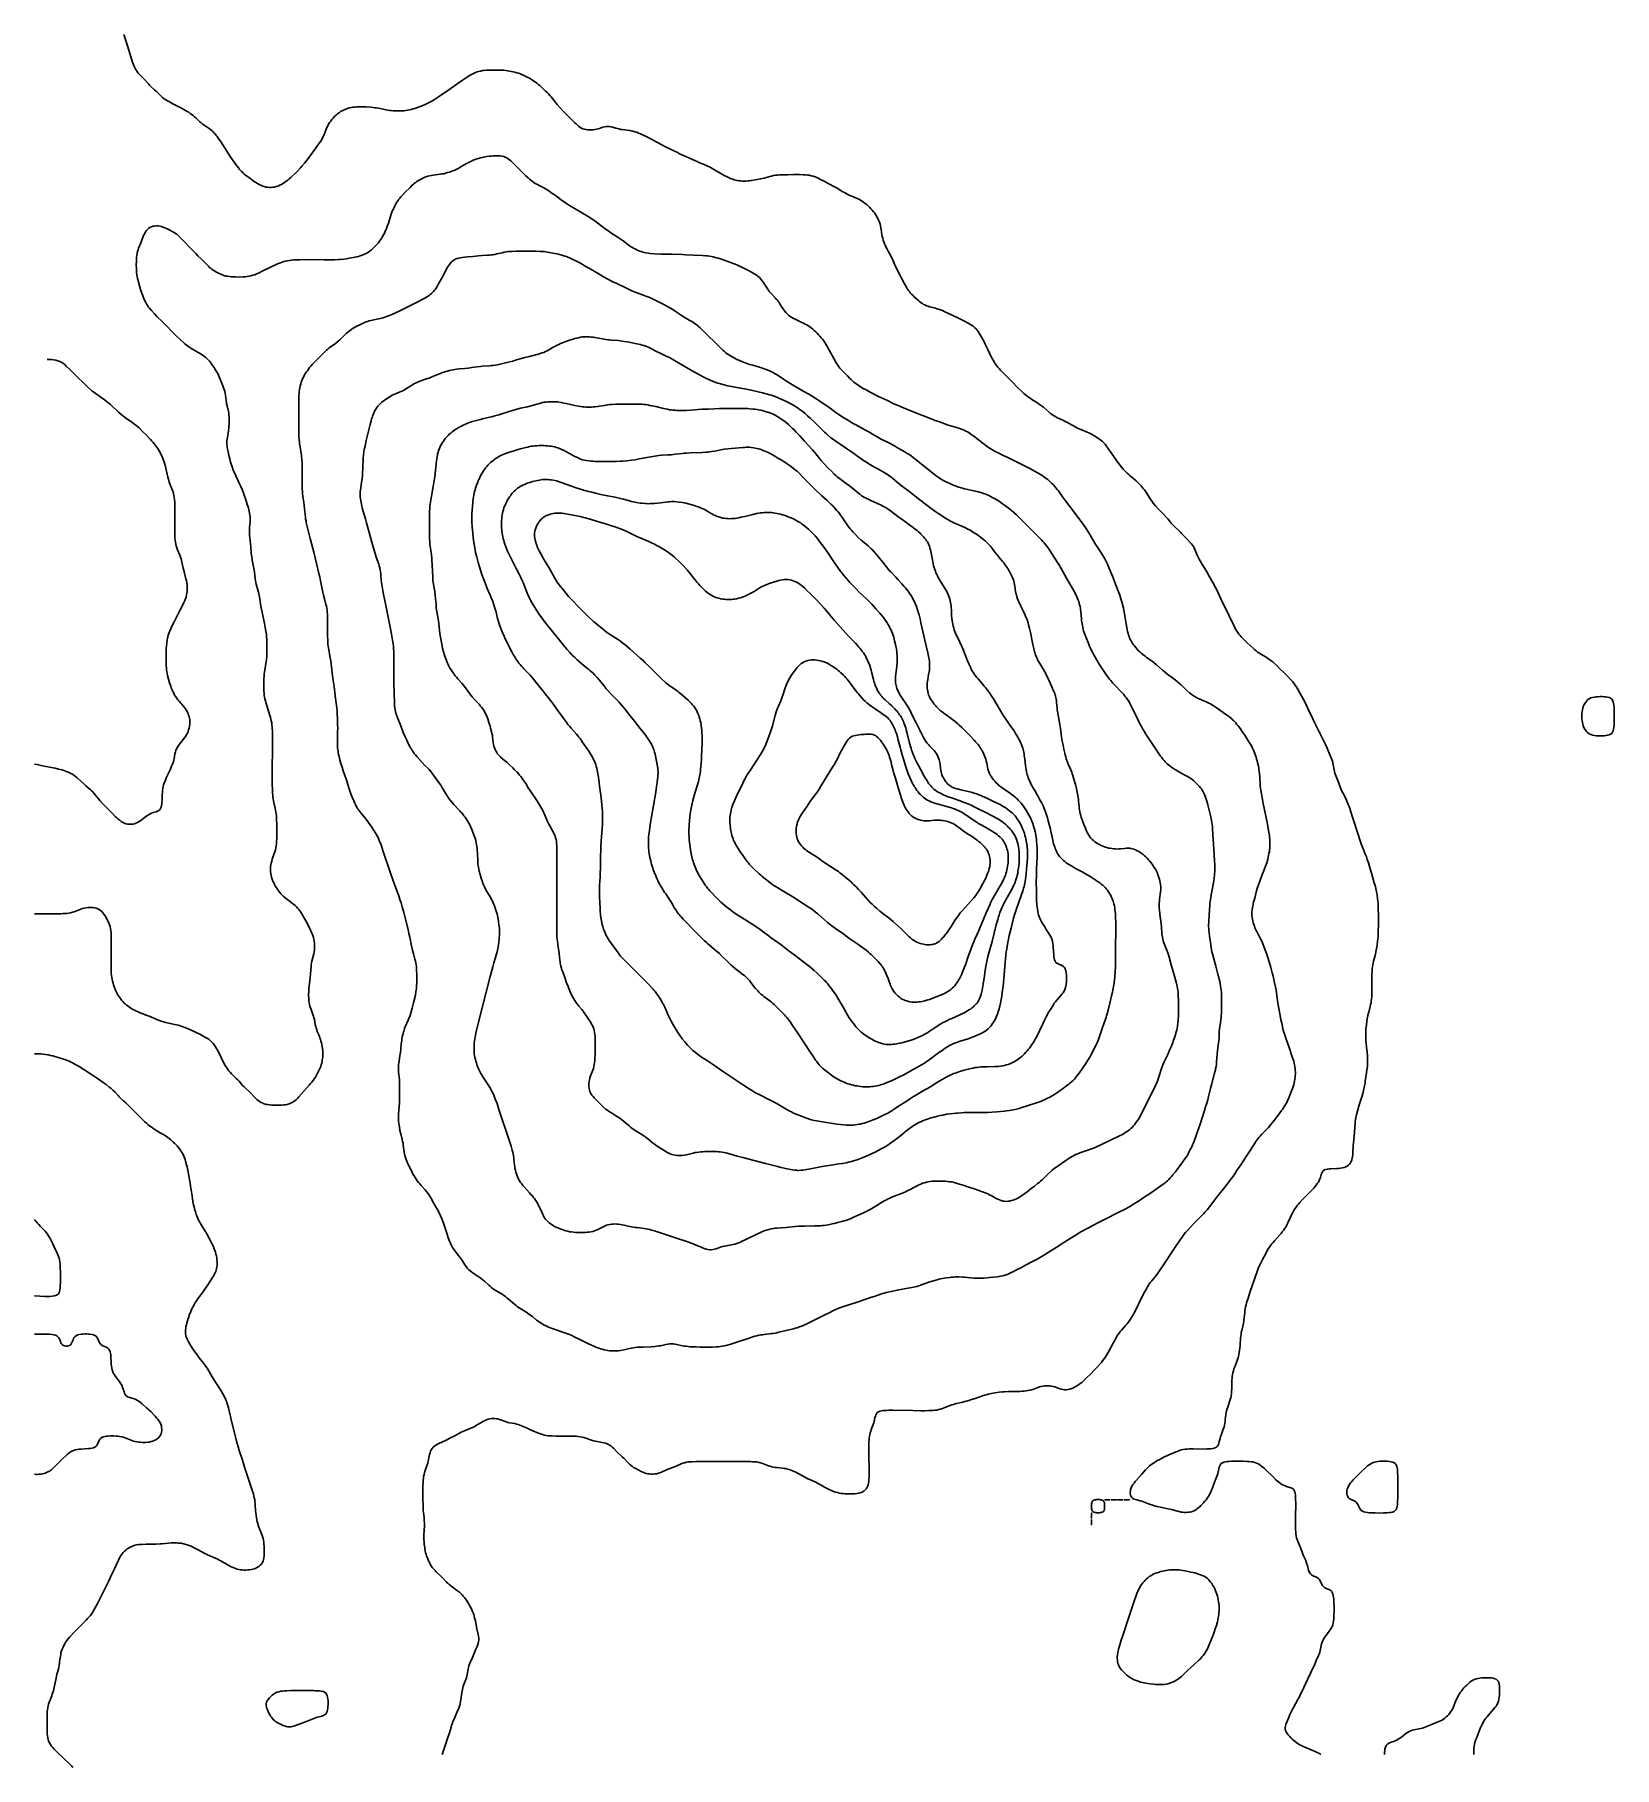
# Model space of a CAD drawing. Header units: metres. Extents: x 560466 to 562017, y 8123360 to 8125060.
import ezdxf

# ---------------------------------------------------------------- set-up
doc = ezdxf.new("R2010")
doc.units = ezdxf.units.M
doc.header["$MEASUREMENT"] = 0
doc.layers.add('Unknown_Line_Type', color=7, linetype='Continuous')

msp = doc.modelspace()

# ---------------------------------------------------------------- linework, layer by layer
at = {"layer": 'Unknown_Line_Type', "color": 18, "true_color": 0x000000}
for points in [[(560553.8, 8125060, 4100), (560557.4, 8125048.9, 4100), (560562.4, 8125033.1, 4100), (560563, 8125031.5, 4100), (560563.7, 8125029.7, 4100), (560564.4, 8125028, 4100), (560565.2, 8125026.3, 4100), (560566.2, 8125024.7, 4100), (560567.2, 8125023.2, 4100), (560568.3, 8125021.9, 4100), (560569.5, 8125020.6, 4100), (560573.2, 8125016.9, 4100), (560574.4, 8125015.6, 4100), (560578, 8125011.7, 4100), (560579.2, 8125010.4, 4100), (560580.5, 8125009.2, 4100), (560584.4, 8125005.6, 4100), (560585.7, 8125004.4, 4100), (560589.4, 8125000.6, 4100), (560590.7, 8124999.4, 4100), (560592, 8124998.3, 4100), (560593.5, 8124997.1, 4100), (560595.2, 8124996, 4100), (560596.8, 8124995, 4100), (560598.6, 8124994, 4100), (560602.1, 8124992.1, 4100), (560609.2, 8124988.5, 4100), (560612.7, 8124986.7, 4100), (560614.4, 8124985.7, 4100), (560616.2, 8124984.7, 4100), (560617.7, 8124983.8, 4100), (560619.1, 8124982.8, 4100), (560620.6, 8124981.7, 4100), (560622, 8124980.6, 4100), (560623.3, 8124979.5, 4100), (560624.6, 8124978.3, 4100), (560628.4, 8124974.6, 4100), (560629.7, 8124973.4, 4100), (560631.2, 8124972.2, 4100), (560632.8, 8124971.1, 4100), (560637.6, 8124967.8, 4100), (560639.2, 8124966.7, 4100), (560640.7, 8124965.5, 4100), (560641.7, 8124964.5, 4100), (560642.7, 8124963.5, 4100), (560643.7, 8124962.4, 4100), (560644.6, 8124961.2, 4100), (560645.5, 8124960, 4100), (560646.6, 8124958.5, 4100), (560648.7, 8124955.4, 4100), (560659, 8124939.6, 4100), (560662.2, 8124935, 4100), (560664.8, 8124931.3, 4100), (560666.6, 8124928.9, 4100), (560667.5, 8124927.8, 4100), (560668.5, 8124926.6, 4100), (560669.5, 8124925.6, 4100), (560670.6, 8124924.6, 4100), (560671.7, 8124923.6, 4100), (560672.8, 8124922.6, 4100), (560675.2, 8124920.7, 4100), (560678.8, 8124918.1, 4100), (560681.9, 8124916, 4100), (560683.5, 8124914.9, 4100), (560685.1, 8124914, 4100), (560686.7, 8124913.1, 4100), (560688.3, 8124912.2, 4100), (560690, 8124911.5, 4100), (560691.7, 8124910.9, 4100), (560693.4, 8124910.5, 4100), (560695, 8124910.3, 4100), (560696.7, 8124910.1, 4100), (560698.5, 8124910.1, 4100), (560700.2, 8124910.3, 4100), (560701.8, 8124910.5, 4100), (560703.5, 8124910.9, 4100), (560705.2, 8124911.5, 4100), (560706.8, 8124912.2, 4100), (560708.5, 8124913.1, 4100), (560710.1, 8124914, 4100), (560711.6, 8124915, 4100), (560713.2, 8124916.1, 4100), (560714.7, 8124917.2, 4100), (560716.1, 8124918.4, 4100), (560717.6, 8124919.6, 4100), (560719.1, 8124921, 4100), (560721.9, 8124923.7, 4100), (560724.7, 8124926.5, 4100), (560727.4, 8124929.4, 4100), (560728.7, 8124930.9, 4100), (560731.1, 8124933.9, 4100), (560734.7, 8124938.4, 4100), (560739.3, 8124944.6, 4100), (560742.7, 8124949.2, 4100), (560744.9, 8124952.4, 4100), (560746, 8124953.9, 4100), (560747.1, 8124955.5, 4100), (560748.1, 8124957.1, 4100), (560749, 8124958.8, 4100), (560749.9, 8124960.5, 4100), (560750.6, 8124962.1, 4100), (560753.2, 8124968.8, 4100), (560754, 8124970.5, 4100), (560754.8, 8124972.1, 4100), (560755.8, 8124973.7, 4100), (560756.9, 8124975.2, 4100), (560758.1, 8124976.7, 4100), (560759.4, 8124978.2, 4100), (560760.8, 8124979.6, 4100), (560762.2, 8124980.9, 4100), (560763.6, 8124982.2, 4100), (560765.1, 8124983.4, 4100), (560766.7, 8124984.5, 4100), (560768.3, 8124985.4, 4100), (560770, 8124986.3, 4100), (560771.7, 8124987, 4100), (560773.5, 8124987.6, 4100), (560775.3, 8124988.2, 4100), (560777.1, 8124988.5, 4100), (560778.8, 8124988.8, 4100), (560780.6, 8124989, 4100), (560782.3, 8124989.2, 4100), (560784.1, 8124989.2, 4100), (560787.7, 8124989.2, 4100), (560791.3, 8124989.1, 4100), (560796.7, 8124988.7, 4100), (560800.2, 8124988.3, 4100), (560802, 8124988.1, 4100), (560803.8, 8124987.8, 4100), (560805.6, 8124987.5, 4100), (560812.8, 8124986, 4100), (560814.6, 8124985.7, 4100), (560816.4, 8124985.5, 4100), (560818.2, 8124985.3, 4100), (560820, 8124985.2, 4100), (560821.7, 8124985.1, 4100), (560823.5, 8124985.1, 4100), (560825.3, 8124985.1, 4100), (560827, 8124985.2, 4100), (560828.8, 8124985.4, 4100), (560830.6, 8124985.6, 4100), (560832.4, 8124986, 4100), (560834.2, 8124986.3, 4100), (560836, 8124986.7, 4100), (560837.8, 8124987.2, 4100), (560839.5, 8124987.7, 4100), (560841.3, 8124988.2, 4100), (560843, 8124988.8, 4100), (560844.7, 8124989.4, 4100), (560847.2, 8124990.4, 4100), (560849.6, 8124991.4, 4100), (560851, 8124992.1, 4100), (560853.7, 8124993.5, 4100), (560855.4, 8124994.5, 4100), (560858.7, 8124996.5, 4100), (560863.7, 8124999.8, 4100), (560871.8, 8125005.3, 4100), (560886.4, 8125015.2, 4100), (560891.3, 8125018.5, 4100), (560893.8, 8125020.1, 4100), (560895.1, 8125020.8, 4100), (560896.4, 8125021.5, 4100), (560897.8, 8125022.2, 4100), (560899.2, 8125022.8, 4100), (560900.6, 8125023.4, 4100), (560902.1, 8125023.9, 4100), (560904, 8125024.3, 4100), (560905.8, 8125024.7, 4100), (560907.7, 8125024.9, 4100), (560909.6, 8125025, 4100), (560911.5, 8125025.1, 4100), (560915.4, 8125025.2, 4100), (560921.1, 8125025.2, 4100), (560925, 8125025.1, 4100), (560926.9, 8125025, 4100), (560928.8, 8125024.8, 4100), (560930.6, 8125024.6, 4100), (560932.4, 8125024.3, 4100), (560934.2, 8125024, 4100), (560936, 8125023.6, 4100), (560937.7, 8125023.2, 4100), (560939.5, 8125022.7, 4100), (560941.2, 8125022.1, 4100), (560943.1, 8125021.5, 4100), (560944.9, 8125020.7, 4100), (560946.7, 8125019.9, 4100), (560948.5, 8125019, 4100), (560950.3, 8125018.1, 4100), (560952, 8125017.2, 4100), (560953.8, 8125016.2, 4100), (560955, 8125015.4, 4100), (560956.3, 8125014.5, 4100), (560957.5, 8125013.7, 4100), (560959.1, 8125012.5, 4100), (560960.6, 8125011.2, 4100), (560962.1, 8125010, 4100), (560965, 8125007.3, 4100), (560967.9, 8125004.6, 4100), (560969.3, 8125003.2, 4100), (560970.6, 8125001.8, 4100), (560972, 8125000.4, 4100), (560973.3, 8124998.9, 4100), (560974.5, 8124997.4, 4100), (560978, 8124993, 4100), (560979.2, 8124991.6, 4100), (560985.2, 8124985, 4100), (560987.6, 8124982.4, 4100), (560990.1, 8124979.9, 4100), (560996.6, 8124973.5, 4100), (560997.7, 8124972.5, 4100), (560999, 8124971.3, 4100), (561000.3, 8124970.2, 4100), (561001.6, 8124969.2, 4100), (561003, 8124968.4, 4100), (561004.5, 8124967.7, 4100), (561006, 8124967.2, 4100), (561007.6, 8124966.8, 4100), (561009.3, 8124966.6, 4100), (561011, 8124966.5, 4100), (561012.7, 8124966.6, 4100), (561014.4, 8124966.7, 4100), (561016.1, 8124966.9, 4100), (561017.8, 8124967.2, 4100), (561019.4, 8124967.6, 4100), (561020.9, 8124968, 4100), (561024.1, 8124969.1, 4100), (561025.7, 8124969.5, 4100), (561027.3, 8124969.9, 4100), (561028.8, 8124970, 4100), (561030.4, 8124969.9, 4100), (561031.9, 8124969.6, 4100), (561033.5, 8124969.2, 4100), (561036.7, 8124968.3, 4100), (561038.3, 8124967.8, 4100), (561039.9, 8124967.5, 4100), (561041.5, 8124967.1, 4100), (561043.2, 8124966.9, 4100), (561050.2, 8124966, 4100), (561051.9, 8124965.7, 4100), (561053.6, 8124965.3, 4100), (561055.5, 8124964.8, 4100), (561057.3, 8124964.2, 4100), (561059.1, 8124963.4, 4100), (561061, 8124962.6, 4100), (561062.8, 8124961.8, 4100), (561066.4, 8124960.1, 4100), (561069.9, 8124958.3, 4100), (561073.5, 8124956.5, 4100), (561077, 8124954.6, 4100), (561082.6, 8124951.5, 4100), (561084.3, 8124950.6, 4100), (561091.2, 8124947.3, 4100), (561097.8, 8124944, 4100), (561099.4, 8124943.2, 4100), (561108.3, 8124939.3, 4100), (561114.9, 8124936.1, 4100), (561116.5, 8124935.4, 4100), (561118.2, 8124934.6, 4100), (561125.2, 8124931.8, 4100), (561126.9, 8124931, 4100), (561128.6, 8124930.2, 4100), (561130.2, 8124929.4, 4100), (561131.9, 8124928.5, 4100), (561139.9, 8124923.7, 4100), (561141.5, 8124922.8, 4100), (561143.2, 8124921.9, 4100), (561144.9, 8124921, 4100), (561146.7, 8124920.2, 4100), (561150.1, 8124918.7, 4100), (561151.5, 8124918.2, 4100), (561152.8, 8124917.7, 4100), (561154.2, 8124917.3, 4100), (561155.8, 8124916.9, 4100), (561157.5, 8124916.6, 4100), (561159.3, 8124916.5, 4100), (561161, 8124916.4, 4100), (561162.8, 8124916.4, 4100), (561164.5, 8124916.4, 4100), (561166.3, 8124916.5, 4100), (561168, 8124916.7, 4100), (561169.7, 8124916.9, 4100), (561173.8, 8124917.6, 4100), (561177.2, 8124918.2, 4100), (561178.9, 8124918.5, 4100), (561182.3, 8124919.3, 4100), (561187.8, 8124920.8, 4100), (561189.6, 8124921.3, 4100), (561191.5, 8124921.7, 4100), (561193.4, 8124922, 4100), (561195.4, 8124922.2, 4100), (561197.3, 8124922.4, 4100), (561201.2, 8124922.6, 4100), (561205.2, 8124922.6, 4100), (561211.1, 8124922.7, 4100), (561217, 8124922.7, 4100), (561221, 8124922.5, 4100), (561222.9, 8124922.4, 4100), (561224.8, 8124922.3, 4100), (561226.8, 8124922, 4100), (561228.6, 8124921.6, 4100), (561230.5, 8124921.1, 4100), (561232.3, 8124920.5, 4100), (561234.2, 8124919.7, 4100), (561236, 8124918.9, 4100), (561237.7, 8124918, 4100), (561241.3, 8124916.2, 4100), (561245.2, 8124914.1, 4100), (561251.9, 8124910.5, 4100), (561253.6, 8124909.6, 4100), (561255.1, 8124908.7, 4100), (561259.6, 8124905.9, 4100), (561261.1, 8124905, 4100), (561263.8, 8124903.5, 4100), (561266.6, 8124902.2, 4100), (561268.3, 8124901.4, 4100), (561273.5, 8124899.2, 4100), (561275.2, 8124898.5, 4100), (561276.8, 8124897.6, 4100), (561278.4, 8124896.7, 4100), (561280, 8124895.7, 4100), (561281.6, 8124894.5, 4100), (561283, 8124893.3, 4100), (561284.5, 8124891.9, 4100), (561285.9, 8124890.6, 4100), (561287.2, 8124889.2, 4100), (561288.5, 8124887.8, 4100), (561289.8, 8124886.3, 4100), (561290.9, 8124884.7, 4100), (561292, 8124883.1, 4100), (561293, 8124881.4, 4100), (561293.9, 8124879.6, 4100), (561294.7, 8124877.9, 4100), (561295.5, 8124876.1, 4100), (561296.1, 8124874.2, 4100), (561296.7, 8124872.3, 4100), (561297, 8124870.6, 4100), (561297.3, 8124868.9, 4100), (561298, 8124863.7, 4100), (561298.3, 8124862, 4100), (561298.7, 8124860.3, 4100), (561299.2, 8124858.4, 4100), (561299.8, 8124856.6, 4100), (561300.5, 8124854.7, 4100), (561301.3, 8124852.9, 4100), (561302.2, 8124851.1, 4100), (561303.1, 8124849.4, 4100), (561304, 8124847.6, 4100), (561306.6, 8124842.9, 4100), (561307.4, 8124841.3, 4100), (561308.2, 8124839.7, 4100), (561311.1, 8124833.2, 4100), (561311.9, 8124831.4, 4100), (561313.7, 8124827.8, 4100), (561315.5, 8124824.3, 4100), (561317.3, 8124821, 4100), (561319.9, 8124816.3, 4100), (561322.4, 8124811.7, 4100), (561323.2, 8124810.3, 4100), (561324, 8124809.1, 4100), (561324.9, 8124807.9, 4100), (561325.8, 8124806.8, 4100), (561327, 8124805.5, 4100), (561328.2, 8124804.3, 4100), (561329.4, 8124803, 4100), (561332, 8124800.7, 4100), (561334.2, 8124798.8, 4100), (561335.3, 8124797.8, 4100), (561336.5, 8124797, 4100), (561337.7, 8124796.2, 4100), (561338.9, 8124795.4, 4100), (561340.2, 8124794.8, 4100), (561341.6, 8124794.1, 4100), (561343.2, 8124793.6, 4100), (561344.7, 8124793.1, 4100), (561346.3, 8124792.7, 4100), (561350.4, 8124791.6, 4100), (561352, 8124791.1, 4100), (561353.6, 8124790.6, 4100), (561355.5, 8124789.9, 4100), (561357.3, 8124789.2, 4100), (561359.1, 8124788.4, 4100), (561362.8, 8124786.8, 4100), (561366.4, 8124785.1, 4100), (561373.6, 8124781.6, 4100), (561379, 8124778.9, 4100), (561382.5, 8124777, 4100), (561384.2, 8124776.1, 4100), (561385.8, 8124775.1, 4100), (561387.4, 8124774, 4100), (561388.9, 8124772.8, 4100), (561390.3, 8124771.5, 4100), (561391.5, 8124770.2, 4100), (561392.5, 8124768.7, 4100), (561393.5, 8124767.1, 4100), (561397.5, 8124760, 4100), (561399.3, 8124756.4, 4100), (561402, 8124751.1, 4100), (561405.3, 8124744, 4100), (561406.1, 8124742.2, 4100), (561407, 8124740.6, 4100), (561408, 8124738.9, 4100), (561408.7, 8124737.7, 4100), (561409.6, 8124736.5, 4100), (561410.5, 8124735.3, 4100), (561411.6, 8124733.8, 4100), (561412.9, 8124732.3, 4100), (561414.2, 8124730.9, 4100), (561415.5, 8124729.5, 4100), (561418.2, 8124726.8, 4100), (561425, 8124720, 4100), (561431.8, 8124713.2, 4100), (561434.5, 8124710.5, 4100), (561437.3, 8124707.9, 4100), (561438.8, 8124706.7, 4100), (561440.2, 8124705.5, 4100), (561441.7, 8124704.3, 4100), (561443.4, 8124703.2, 4100), (561445, 8124702.1, 4100), (561450.1, 8124699, 4100), (561451.7, 8124697.9, 4100), (561453.4, 8124696.8, 4100), (561454.9, 8124695.6, 4100), (561456.4, 8124694.4, 4100), (561462.3, 8124689.3, 4100), (561463.8, 8124688.1, 4100), (561465.3, 8124686.9, 4100), (561466.9, 8124685.9, 4100), (561468.5, 8124684.9, 4100), (561470.1, 8124684.1, 4100), (561471.8, 8124683.3, 4100), (561476.9, 8124681, 4100), (561478.6, 8124680.2, 4100), (561480.2, 8124679.4, 4100), (561481.8, 8124678.5, 4100), (561488.4, 8124674.9, 4100), (561490, 8124674, 4100), (561491.7, 8124673.2, 4100), (561493.2, 8124672.5, 4100), (561499.4, 8124670, 4100), (561500.9, 8124669.3, 4100), (561502.3, 8124668.7, 4100), (561503.7, 8124668, 4100), (561505.3, 8124667.1, 4100), (561506.9, 8124666.1, 4100), (561508.5, 8124665.2, 4100), (561510, 8124664.1, 4100), (561511.5, 8124663, 4100), (561513, 8124661.9, 4100), (561514.4, 8124660.7, 4100), (561515.7, 8124659.4, 4100), (561516.9, 8124658.1, 4100), (561518, 8124656.7, 4100), (561519.1, 8124655.2, 4100), (561524.6, 8124647.5, 4100), (561528.9, 8124641.3, 4100), (561531.1, 8124638.3, 4100), (561532.2, 8124636.8, 4100), (561533.4, 8124635.3, 4100), (561534.7, 8124633.8, 4100), (561536, 8124632.4, 4100), (561537.3, 8124631, 4100), (561538.7, 8124629.7, 4100), (561540.2, 8124628.3, 4100), (561541.6, 8124627.1, 4100), (561545.1, 8124624.2, 4100), (561547.4, 8124622.2, 4100), (561548.7, 8124621, 4100), (561549.9, 8124619.8, 4100), (561551.1, 8124618.6, 4100), (561552.3, 8124617.3, 4100), (561553.5, 8124616, 4100), (561554.4, 8124614.8, 4100), (561555.3, 8124613.7, 4100), (561556.2, 8124612.5, 4100), (561557.2, 8124611, 4100), (561560.2, 8124606.3, 4100), (561561.2, 8124604.7, 4100), (561562.2, 8124603.3, 4100), (561563.3, 8124601.8, 4100), (561564.3, 8124600.4, 4100), (561566.6, 8124597.7, 4100), (561569.2, 8124594.8, 4100), (561574.6, 8124589.1, 4100), (561577.2, 8124586.2, 4100), (561578.5, 8124584.8, 4100), (561582, 8124580.7, 4100), (561583.2, 8124579.4, 4100), (561584.4, 8124578.1, 4100), (561585.7, 8124576.8, 4100), (561589.6, 8124573.2, 4100), (561590.9, 8124572, 4100), (561592.1, 8124570.7, 4100), (561596.9, 8124565.5, 4100), (561600.5, 8124561.8, 4100), (561601.7, 8124560.5, 4100), (561602.7, 8124559.2, 4100), (561603.6, 8124557.8, 4100), (561604.3, 8124556.4, 4100), (561605, 8124555, 4100), (561607.8, 8124548.8, 4100), (561609.4, 8124545.5, 4100), (561610.3, 8124543.8, 4100), (561611.2, 8124542.2, 4100), (561612.1, 8124540.7, 4100), (561615, 8124536.2, 4100), (561615.9, 8124534.7, 4100), (561616.8, 8124533.1, 4100), (561619.5, 8124528, 4100), (561620.4, 8124526.3, 4100), (561624, 8124520.2, 4100), (561624.8, 8124518.7, 4100), (561625.7, 8124517, 4100), (561626.5, 8124515.3, 4100), (561630.7, 8124506.5, 4100), (561638.6, 8124490.3, 4100), (561643.6, 8124479.7, 4100), (561644.4, 8124478, 4100), (561645.4, 8124476.3, 4100), (561646.3, 8124474.8, 4100), (561647.3, 8124473.4, 4100), (561648.3, 8124471.9, 4100), (561649.4, 8124470.6, 4100), (561650.6, 8124469.2, 4100), (561652.6, 8124467.1, 4100), (561656.5, 8124463.3, 4100), (561659.3, 8124460.6, 4100), (561662.2, 8124458, 4100), (561663.7, 8124456.7, 4100), (561665.2, 8124455.5, 4100), (561666.7, 8124454.3, 4100), (561668.4, 8124453.2, 4100), (561670, 8124452.1, 4100), (561675.1, 8124449.1, 4100), (561676.8, 8124448, 4100), (561678.4, 8124446.9, 4100), (561680, 8124445.7, 4100), (561681.5, 8124444.5, 4100), (561682.9, 8124443.2, 4100), (561685.8, 8124440.6, 4100), (561688.6, 8124437.9, 4100), (561692.8, 8124433.7, 4100), (561697, 8124429.5, 4100), (561699.6, 8124426.6, 4100), (561700.9, 8124425.2, 4100), (561702.2, 8124423.7, 4100), (561703.3, 8124422.1, 4100), (561704.5, 8124420.5, 4100), (561705.5, 8124418.8, 4100), (561706.5, 8124417.1, 4100), (561708.4, 8124413.7, 4100), (561711.8, 8124407.6, 4100), (561713.3, 8124404.6, 4100), (561717.4, 8124395.8, 4100), (561719.1, 8124392.2, 4100), (561722.6, 8124385, 4100), (561730.7, 8124368.9, 4100), (561733.2, 8124363.5, 4100), (561734.9, 8124359.9, 4100), (561736.9, 8124355.2, 4100), (561739, 8124350.4, 4100), (561739.6, 8124348.8, 4100), (561740.2, 8124347.1, 4100), (561740.6, 8124345.5, 4100), (561740.9, 8124343.8, 4100), (561741.8, 8124338.7, 4100), (561742.1, 8124337, 4100), (561742.5, 8124335.4, 4100), (561743.1, 8124333.7, 4100), (561743.7, 8124332.1, 4100), (561745.8, 8124327.2, 4100), (561746.4, 8124325.7, 4100), (561748.2, 8124320.9, 4100), (561748.8, 8124319.3, 4100), (561749.5, 8124317.8, 4100), (561750.2, 8124316.2, 4100), (561753.5, 8124309.8, 4100), (561754.3, 8124308.1, 4100), (561755, 8124306.3, 4100), (561755.7, 8124304.6, 4100), (561756.4, 8124302.8, 4100), (561757.1, 8124301, 4100), (561757.6, 8124299.3, 4100), (561760.4, 8124290.4, 4100), (561768.4, 8124266.1, 4100), (561769.5, 8124262.9, 4100), (561770.2, 8124261.2, 4100), (561772.3, 8124256.1, 4100), (561773.4, 8124253.4, 4100), (561774.3, 8124250.8, 4100), (561775.5, 8124247.4, 4100), (561776.6, 8124243.9, 4100), (561779.1, 8124235.1, 4100), (561781.2, 8124227.9, 4100), (561782.3, 8124224.2, 4100), (561782.7, 8124222.4, 4100), (561783.4, 8124219.1, 4100), (561783.9, 8124216.3, 4100), (561784.5, 8124211.7, 4100), (561784.7, 8124210, 4100), (561784.9, 8124208, 4100), (561785, 8124206, 4100), (561785.1, 8124202.1, 4100), (561785.2, 8124196.2, 4100), (561785.2, 8124186.3, 4100), (561785.1, 8124180.4, 4100), (561785, 8124176.5, 4100), (561784.9, 8124174.5, 4100), (561784.7, 8124172.5, 4100), (561784.5, 8124170.9, 4100), (561783.9, 8124166.2, 4100), (561783.4, 8124163.3, 4100), (561783.1, 8124161.6, 4100), (561782.4, 8124158.2, 4100), (561782, 8124156.6, 4100), (561780.5, 8124151, 4100), (561780, 8124149.2, 4100), (561779.7, 8124147.3, 4100), (561779.4, 8124145.4, 4100), (561779.2, 8124143.5, 4100), (561779, 8124141.5, 4100), (561778.9, 8124137.6, 4100), (561778.8, 8124133.7, 4100), (561778.8, 8124121.8, 4100), (561778.7, 8124117.9, 4100), (561778.7, 8124116, 4100), (561778.5, 8124114, 4100), (561778.3, 8124112.1, 4100), (561778, 8124110.2, 4100), (561777.6, 8124108.3, 4100), (561777.2, 8124106.5, 4100), (561775.7, 8124100.9, 4100), (561775.3, 8124099.3, 4100), (561774.6, 8124095.9, 4100), (561774, 8124092.5, 4100), (561773.4, 8124088.3, 4100), (561773, 8124085, 4100), (561772.9, 8124083.2, 4100), (561772.8, 8124081.4, 4100), (561772.8, 8124079.6, 4100), (561772.8, 8124076.1, 4100), (561772.9, 8124074.3, 4100), (561773, 8124072.6, 4100), (561773.2, 8124070.9, 4100), (561773.7, 8124066.2, 4100), (561774.2, 8124061.6, 4100), (561774.5, 8124058.2, 4100), (561774.5, 8124056.4, 4100), (561774.6, 8124052.9, 4100), (561774.5, 8124051.1, 4100), (561774.5, 8124049.3, 4100), (561774.4, 8124047.5, 4100), (561774.2, 8124045.9, 4100), (561774, 8124044.2, 4100), (561773.7, 8124041.5, 4100), (561772.4, 8124033.2, 4100), (561772.1, 8124031.3, 4100), (561771.5, 8124028.5, 4100), (561770.6, 8124024.2, 4100), (561770.2, 8124022.6, 4100), (561769.2, 8124019, 4100), (561766.4, 8124010, 4100), (561765, 8124005.1, 4100), (561763.7, 8124000.3, 4100), (561763.3, 8123998.8, 4100), (561763, 8123997.3, 4100), (561762.7, 8123995.6, 4100), (561762.5, 8123993.8, 4100), (561762.3, 8123992.1, 4100), (561761.7, 8123983.3, 4100), (561760.7, 8123972.3, 4100), (561760.6, 8123970.4, 4100), (561760.2, 8123962.9, 4100), (561760.1, 8123961.1, 4100), (561759.9, 8123959.3, 4100), (561759.6, 8123957.6, 4100), (561759.2, 8123955.9, 4100), (561758.6, 8123954.4, 4100), (561757.8, 8123953, 4100), (561756.9, 8123951.8, 4100), (561755.8, 8123950.7, 4100), (561754.5, 8123949.8, 4100), (561753.2, 8123949.1, 4100), (561751.5, 8123948.5, 4100), (561749.8, 8123948.1, 4100), (561748, 8123947.8, 4100), (561746.1, 8123947.7, 4100), (561744.3, 8123947.6, 4100), (561738.7, 8123947.3, 4100), (561736.9, 8123947.2, 4100), (561735.2, 8123946.9, 4100), (561733.7, 8123946.6, 4100), (561732.3, 8123946.1, 4100), (561731.1, 8123945.3, 4100), (561730.3, 8123944.3, 4100), (561729.7, 8123943.1, 4100), (561729.2, 8123941.8, 4100), (561728.3, 8123938.8, 4100), (561727.8, 8123937.3, 4100), (561727.2, 8123935.8, 4100), (561726.3, 8123934.2, 4100), (561725.3, 8123932.7, 4100), (561724.2, 8123931.2, 4100), (561723, 8123929.7, 4100), (561721.8, 8123928.2, 4100), (561720.4, 8123926.8, 4100), (561717.7, 8123924, 4100), (561710.8, 8123917, 4100), (561708.1, 8123914.1, 4100), (561706.8, 8123912.6, 4100), (561705.6, 8123911.1, 4100), (561704.4, 8123909.6, 4100), (561703.3, 8123908, 4100), (561702.3, 8123906.3, 4100), (561701.3, 8123904.5, 4100), (561700.4, 8123902.8, 4100), (561698.7, 8123899.2, 4100), (561696.4, 8123894.3, 4100), (561695.7, 8123892.8, 4100), (561694.9, 8123891.2, 4100), (561694, 8123889.7, 4100), (561693, 8123888.2, 4100), (561692, 8123886.8, 4100), (561690.9, 8123885.3, 4100), (561689.7, 8123883.8, 4100), (561688.4, 8123882.4, 4100), (561683.1, 8123876.6, 4100), (561681.8, 8123875.1, 4100), (561680.6, 8123873.6, 4100), (561679.4, 8123872.1, 4100), (561678.3, 8123870.5, 4100), (561677.2, 8123868.8, 4100), (561676.2, 8123867.1, 4100), (561674.3, 8123863.6, 4100), (561671.6, 8123858.3, 4100), (561669, 8123852.9, 4100), (561667.3, 8123849.3, 4100), (561666.6, 8123847.4, 4100), (561665.8, 8123845.6, 4100), (561664.5, 8123841.9, 4100), (561663.2, 8123838.1, 4100), (561659.4, 8123826.9, 4100), (561657, 8123819.4, 4100), (561655.8, 8123815.6, 4100), (561655.3, 8123813.7, 4100), (561654.9, 8123811.8, 4100), (561654.5, 8123809.9, 4100), (561654.2, 8123808.2, 4100), (561654, 8123806.4, 4100), (561653.5, 8123801.1, 4100), (561653.3, 8123799.4, 4100), (561653.1, 8123797.6, 4100), (561652.8, 8123795.8, 4100), (561652.4, 8123794, 4100), (561651.1, 8123788.5, 4100), (561650.7, 8123786.7, 4100), (561650.4, 8123784.9, 4100), (561650.2, 8123783.1, 4100), (561650, 8123781.4, 4100), (561649.5, 8123774.3, 4100), (561649.2, 8123770.9, 4100), (561648.7, 8123767.5, 4100), (561648.3, 8123765.1, 4100), (561647.9, 8123763.5, 4100), (561647.5, 8123761.8, 4100), (561647, 8123760.2, 4100), (561646.3, 8123758.3, 4100), (561644.2, 8123752.8, 4100), (561643.5, 8123751, 4100), (561642.9, 8123749.1, 4100), (561642.4, 8123747.2, 4100), (561642, 8123745.4, 4100), (561641.8, 8123743.5, 4100), (561641.6, 8123741.7, 4100), (561641.5, 8123739.8, 4100), (561641.3, 8123732.1, 4100), (561641.1, 8123728.3, 4100), (561640.9, 8123726.4, 4100), (561640.7, 8123724.6, 4100), (561640.3, 8123722.7, 4100), (561639.8, 8123720.8, 4100), (561639.2, 8123719, 4100), (561637.3, 8123713.4, 4100), (561636.7, 8123711.6, 4100), (561636.2, 8123709.7, 4100), (561635.9, 8123708, 4100), (561635.6, 8123706.3, 4100), (561635, 8123701, 4100), (561634.7, 8123699.2, 4100), (561634.5, 8123697.5, 4100), (561634.1, 8123695.9, 4100), (561633.7, 8123694.2, 4100), (561633.2, 8123692.6, 4100), (561632.6, 8123690.9, 4100), (561630.8, 8123686, 4100), (561630.3, 8123684.4, 4100), (561629.8, 8123682.8, 4100), (561629.1, 8123679.6, 4100), (561628.7, 8123678.1, 4100), (561628.2, 8123676.8, 4100), (561627.6, 8123675.5, 4100), (561626.8, 8123674.5, 4100), (561625.6, 8123673.7, 4100), (561624.2, 8123673.2, 4100), (561622.6, 8123672.8, 4100), (561620.9, 8123672.6, 4100), (561619, 8123672.4, 4100), (561617.1, 8123672.4, 4100), (561615.2, 8123672.3, 4100), (561603.3, 8123672.4, 4100), (561599.4, 8123672.4, 4100), (561597.4, 8123672.3, 4100), (561595.5, 8123672.1, 4100), (561593.6, 8123671.8, 4100), (561591.7, 8123671.4, 4100), (561590, 8123670.9, 4100), (561588.4, 8123670.3, 4100), (561583.5, 8123668.1, 4100), (561578.8, 8123666.2, 4100), (561575.2, 8123664.5, 4100), (561571.6, 8123662.8, 4100), (561569.9, 8123661.8, 4100), (561568.1, 8123660.9, 4100), (561566.4, 8123659.8, 4100), (561564.9, 8123658.9, 4100), (561563.4, 8123657.9, 4100), (561562, 8123656.8, 4100), (561560.6, 8123655.7, 4100), (561559.2, 8123654.5, 4100), (561558, 8123653.2, 4100), (561556.8, 8123651.9, 4100), (561553.2, 8123647.8, 4100), (561547.9, 8123641.9, 4100), (561546.6, 8123640.4, 4100), (561545.4, 8123638.9, 4100), (561544.3, 8123637.4, 4100), (561543.3, 8123635.9, 4100), (561542.5, 8123634.2, 4100), (561542, 8123632.7, 4100), (561541.8, 8123631.2, 4100), (561541.7, 8123629.7, 4100), (561541.7, 8123628.3, 4100), (561542, 8123626.9, 4100), (561542.5, 8123625.7, 4100), (561543.2, 8123624.6, 4100), (561544.2, 8123623.8, 4100), (561545.4, 8123623.2, 4100), (561546.8, 8123622.8, 4100), (561548.3, 8123622.4, 4100), (561551.5, 8123621.6, 4100), (561553.1, 8123621.1, 4100), (561554.8, 8123620.6, 4100), (561556.4, 8123619.9, 4100), (561559.7, 8123618.6, 4100), (561561.4, 8123618, 4100), (561563, 8123617.4, 4100), (561564.6, 8123616.9, 4100), (561567.9, 8123616, 4100), (561571.3, 8123615.2, 4100), (561577.2, 8123614, 4100), (561580.6, 8123613.3, 4100), (561582.3, 8123612.9, 4100), (561587.9, 8123611.3, 4100), (561589.7, 8123610.9, 4100), (561591.6, 8123610.5, 4100), (561593.3, 8123610.3, 4100), (561595, 8123610.2, 4100), (561596.8, 8123610.2, 4100), (561598.5, 8123610.3, 4100), (561600.1, 8123610.5, 4100), (561601.8, 8123610.8, 4100), (561603.3, 8123611.3, 4100), (561605, 8123612.1, 4100), (561606.5, 8123613.1, 4100), (561608, 8123614.2, 4100), (561609.5, 8123615.4, 4100), (561610.9, 8123616.8, 4100), (561612.3, 8123618.1, 4100), (561613.6, 8123619.6, 4100), (561614.9, 8123621, 4100), (561616.1, 8123622.6, 4100), (561617.2, 8123624, 4100), (561618.2, 8123625.5, 4100), (561619.1, 8123627, 4100), (561620, 8123628.6, 4100), (561620.8, 8123630.2, 4100), (561621.4, 8123631.8, 4100), (561622.1, 8123633.4, 4100), (561624.4, 8123639.8, 4100), (561626.4, 8123644.8, 4100), (561627, 8123646.4, 4100), (561627.6, 8123648, 4100), (561628, 8123649.7, 4100), (561628.7, 8123652.9, 4100), (561629.1, 8123654.4, 4100), (561629.6, 8123655.7, 4100), (561630.2, 8123657, 4100), (561631, 8123658, 4100), (561632.1, 8123658.8, 4100), (561633.5, 8123659.4, 4100), (561635.1, 8123659.8, 4100), (561636.9, 8123660.1, 4100), (561638.7, 8123660.2, 4100), (561640.6, 8123660.3, 4100), (561642.5, 8123660.4, 4100), (561646.5, 8123660.4, 4100), (561652.4, 8123660.4, 4100), (561656.4, 8123660.2, 4100), (561658.3, 8123660.1, 4100), (561660.3, 8123659.9, 4100), (561662.1, 8123659.6, 4100), (561664, 8123659.2, 4100), (561665.7, 8123658.6, 4100), (561667.3, 8123657.8, 4100), (561668.9, 8123656.8, 4100), (561670.4, 8123655.6, 4100), (561671.9, 8123654.4, 4100), (561673.3, 8123653.1, 4100), (561674.7, 8123651.8, 4100), (561681.8, 8123644.9, 4100), (561684.6, 8123642.2, 4100), (561686.1, 8123640.9, 4100), (561687.5, 8123639.7, 4100), (561689.1, 8123638.6, 4100), (561690.6, 8123637.6, 4100), (561692.2, 8123636.7, 4100), (561693.7, 8123636.1, 4100), (561695.2, 8123635.6, 4100), (561698.2, 8123634.7, 4100), (561699.5, 8123634.3, 4100), (561700.8, 8123633.6, 4100), (561701.8, 8123632.8, 4100), (561702.6, 8123631.6, 4100), (561703.2, 8123630.2, 4100), (561703.5, 8123628.6, 4100), (561703.8, 8123626.9, 4100), (561703.9, 8123625, 4100), (561704, 8123623.1, 4100), (561704.1, 8123619.2, 4100), (561703.8, 8123605.1, 4100), (561703.8, 8123599, 4100), (561703.9, 8123595, 4100), (561703.9, 8123593, 4100), (561704.1, 8123591.1, 4100), (561704.2, 8123589.1, 4100), (561704.5, 8123587.2, 4100), (561705, 8123585.3, 4100), (561705.5, 8123583.7, 4100), (561706.1, 8123582, 4100), (561708.2, 8123577.1, 4100), (561708.8, 8123575.6, 4100), (561711.2, 8123569.2, 4100), (561711.8, 8123567.6, 4100), (561713.9, 8123562.8, 4100), (561714.5, 8123561.2, 4100), (561715.1, 8123559.5, 4100), (561715.6, 8123557.9, 4100), (561716.3, 8123554.8, 4100), (561716.7, 8123553.3, 4100), (561717.2, 8123551.9, 4100), (561717.8, 8123550.7, 4100), (561718.6, 8123549.7, 4100), (561719.5, 8123548.8, 4100), (561720.7, 8123548.2, 4100), (561721.9, 8123547.6, 4100), (561724.4, 8123546.6, 4100), (561725.6, 8123546, 4100), (561726.6, 8123545.2, 4100), (561727.4, 8123544.2, 4100), (561728.1, 8123543.1, 4100), (561729.7, 8123539.4, 4100), (561730.4, 8123538.3, 4100), (561731.2, 8123537.3, 4100), (561732.2, 8123536.6, 4100), (561733.4, 8123535.9, 4100), (561735.9, 8123534.9, 4100), (561737.2, 8123534.3, 4100), (561738.3, 8123533.7, 4100), (561739.3, 8123532.9, 4100), (561740, 8123531.7, 4100), (561740.6, 8123530.2, 4100), (561741, 8123528.6, 4100), (561741.3, 8123526.9, 4100), (561741.4, 8123525.1, 4100), (561741.5, 8123523.2, 4100), (561741.6, 8123521.3, 4100), (561741.7, 8123517.4, 4100), (561741.7, 8123513.4, 4100), (561741.6, 8123509.4, 4100), (561741.5, 8123507.5, 4100), (561741.4, 8123505.5, 4100), (561741.2, 8123503.6, 4100), (561740.9, 8123501.7, 4100), (561740.4, 8123499.9, 4100), (561739.8, 8123498.2, 4100), (561739, 8123496.6, 4100), (561738, 8123495, 4100), (561737, 8123493.5, 4100), (561733.5, 8123489, 4100), (561732.4, 8123487.5, 4100), (561731.4, 8123485.9, 4100), (561730.6, 8123484.3, 4100), (561730, 8123482.8, 4100), (561729.5, 8123481.2, 4100), (561729.1, 8123479.5, 4100), (561728.5, 8123476.2, 4100), (561728.1, 8123474.5, 4100), (561727.7, 8123472.9, 4100), (561727.1, 8123471.2, 4100), (561726.5, 8123469.6, 4100), (561724.3, 8123464.8, 4100), (561722.4, 8123460.1, 4100), (561720.7, 8123456.5, 4100), (561719, 8123452.9, 4100), (561713.7, 8123442.1, 4100), (561712, 8123438.5, 4100), (561708.2, 8123430.2, 4100), (561707.4, 8123428.6, 4100), (561706.6, 8123427.1, 4100), (561703.9, 8123422.3, 4100), (561702, 8123418.8, 4100), (561700.1, 8123415.2, 4100), (561698.4, 8123411.7, 4100), (561697.5, 8123409.8, 4100), (561696.9, 8123408.3, 4100), (561695, 8123403.6, 4100), (561694.5, 8123402.1, 4100), (561694, 8123400.6, 4100), (561693.7, 8123399.1, 4100), (561693.7, 8123397.7, 4100), (561694.1, 8123396.2, 4100), (561694.8, 8123394.7, 4100), (561695.7, 8123393.3, 4100), (561696.8, 8123391.8, 4100), (561698, 8123390.5, 4100), (561699.3, 8123389.1, 4100), (561700.7, 8123387.8, 4100), (561702.1, 8123386.5, 4100), (561703.6, 8123385.2, 4100), (561705.1, 8123384.2, 4100), (561706.6, 8123383.1, 4100), (561708.1, 8123382.2, 4100), (561709.7, 8123381.3, 4100), (561711.3, 8123380.5, 4100), (561713.1, 8123379.7, 4100), (561719.3, 8123377.2, 4100), (561721.4, 8123376.3, 4100), (561723.3, 8123375.5, 4100), (561725.2, 8123374.6, 4100), (561726.7, 8123373.8, 4100), (561727.9, 8123373.2, 4100), (561728.6, 8123372.7, 4100), (561728.8, 8123372.5, 4100)], [(560466.3, 8124197.5, 4120), (560481.5, 8124197.4, 4120), (560488.1, 8124197.4, 4120), (560492.1, 8124197.5, 4120), (560494, 8124197.6, 4120), (560496, 8124197.7, 4120), (560497.9, 8124197.8, 4120), (560499.8, 8124198.1, 4120), (560501.7, 8124198.4, 4120), (560503.6, 8124198.9, 4120), (560505.2, 8124199.4, 4120), (560506.9, 8124200.1, 4120), (560510.1, 8124201.4, 4120), (560511.8, 8124202, 4120), (560513.4, 8124202.5, 4120), (560515, 8124203, 4120), (560516.7, 8124203.3, 4120), (560518.4, 8124203.5, 4120), (560520.1, 8124203.6, 4120), (560521.8, 8124203.6, 4120), (560523.5, 8124203.6, 4120), (560525.2, 8124203.3, 4120), (560526.8, 8124203, 4120), (560528.3, 8124202.4, 4120), (560529.7, 8124201.7, 4120), (560531.1, 8124200.8, 4120), (560532.3, 8124199.7, 4120), (560533.4, 8124198.5, 4120), (560534.4, 8124197.2, 4120), (560535.3, 8124195.8, 4120), (560536.2, 8124194.4, 4120), (560536.9, 8124192.9, 4120), (560538.5, 8124189.8, 4120), (560539.2, 8124188.2, 4120), (560539.9, 8124186.6, 4120), (560540.4, 8124184.9, 4120), (560540.8, 8124183, 4120), (560541.1, 8124181.1, 4120), (560541.3, 8124179.1, 4120), (560541.4, 8124177.1, 4120), (560541.5, 8124175.1, 4120), (560541.5, 8124171.1, 4120), (560541.3, 8124151, 4120), (560541.3, 8124145, 4120), (560541.4, 8124141, 4120), (560541.5, 8124139, 4120), (560541.7, 8124137, 4120), (560542, 8124135.1, 4120), (560542.4, 8124133.2, 4120), (560542.8, 8124131.4, 4120), (560543.4, 8124129.5, 4120), (560543.9, 8124127.7, 4120), (560545.2, 8124124.2, 4120), (560545.8, 8124122.6, 4120), (560546.4, 8124121.1, 4120), (560547.1, 8124119.8, 4120), (560547.8, 8124118.4, 4120), (560548.6, 8124117.1, 4120), (560549.5, 8124115.6, 4120), (560550.6, 8124114.2, 4120), (560551.7, 8124112.8, 4120), (560552.8, 8124111.5, 4120), (560554, 8124110.2, 4120), (560555.3, 8124109, 4120), (560556.6, 8124107.9, 4120), (560558, 8124106.8, 4120), (560559.5, 8124105.7, 4120), (560560.9, 8124104.8, 4120), (560562.2, 8124104, 4120), (560563.6, 8124103.2, 4120), (560565, 8124102.5, 4120), (560566.4, 8124101.9, 4120), (560568.1, 8124101.1, 4120), (560569.8, 8124100.4, 4120), (560576.9, 8124097.8, 4120), (560578.6, 8124097.1, 4120), (560587.8, 8124093.2, 4120), (560589.7, 8124092.5, 4120), (560591.5, 8124091.8, 4120), (560593.1, 8124091.3, 4120), (560594.8, 8124090.9, 4120), (560596.4, 8124090.5, 4120), (560603.9, 8124088.9, 4120), (560605.6, 8124088.5, 4120), (560607.3, 8124088.1, 4120), (560609.1, 8124087.6, 4120), (560611, 8124087, 4120), (560612.8, 8124086.3, 4120), (560614.6, 8124085.6, 4120), (560616.3, 8124084.9, 4120), (560620, 8124083.3, 4120), (560623.6, 8124081.6, 4120), (560629, 8124078.9, 4120), (560632.5, 8124077.1, 4120), (560634.2, 8124076.1, 4120), (560635.9, 8124075.1, 4120), (560637.5, 8124074, 4120), (560639, 8124072.9, 4120), (560640.4, 8124071.6, 4120), (560641.7, 8124070.2, 4120), (560642.8, 8124068.6, 4120), (560643.9, 8124067, 4120), (560644.9, 8124065.3, 4120), (560645.8, 8124063.6, 4120), (560647.7, 8124060.1, 4120), (560651.2, 8124052.9, 4120), (560653.1, 8124049.4, 4120), (560654.1, 8124047.7, 4120), (560655.1, 8124046.2, 4120), (560656.1, 8124044.7, 4120), (560657.1, 8124043.3, 4120), (560658.2, 8124041.9, 4120), (560659.4, 8124040.5, 4120), (560660.6, 8124039.3, 4120), (560664.5, 8124035.6, 4120), (560665.7, 8124034.4, 4120), (560667, 8124033.1, 4120), (560670.5, 8124029.1, 4120), (560671.8, 8124027.9, 4120), (560673, 8124026.6, 4120), (560676.9, 8124023, 4120), (560678.2, 8124021.7, 4120), (560681.9, 8124017.9, 4120), (560683.1, 8124016.6, 4120), (560684.4, 8124015.4, 4120), (560685.7, 8124014.3, 4120), (560687.1, 8124013.3, 4120), (560688.6, 8124012.4, 4120), (560690.2, 8124011.6, 4120), (560691.7, 8124011, 4120), (560693.5, 8124010.5, 4120), (560695.3, 8124010.2, 4120), (560697.2, 8124009.9, 4120), (560699.1, 8124009.8, 4120), (560701, 8124009.7, 4120), (560702.9, 8124009.6, 4120), (560704.8, 8124009.6, 4120), (560706.7, 8124009.7, 4120), (560708.6, 8124009.8, 4120), (560710.5, 8124009.9, 4120), (560712.4, 8124010.1, 4120), (560714.2, 8124010.5, 4120), (560716, 8124011, 4120), (560717.6, 8124011.6, 4120), (560719.1, 8124012.4, 4120), (560720.6, 8124013.3, 4120), (560722, 8124014.3, 4120), (560723.3, 8124015.4, 4120), (560724.6, 8124016.6, 4120), (560725.8, 8124017.9, 4120), (560730.6, 8124023.5, 4120), (560735.9, 8124029.3, 4120), (560737.2, 8124030.8, 4120), (560738.5, 8124032.3, 4120), (560739.7, 8124033.8, 4120), (560740.8, 8124035.4, 4120), (560741.9, 8124037, 4120), (560742.8, 8124038.6, 4120), (560743.7, 8124040.3, 4120), (560745.3, 8124043.7, 4120), (560746.6, 8124046.4, 4120), (560747.1, 8124047.7, 4120), (560747.7, 8124049.3, 4120), (560748.1, 8124050.9, 4120), (560748.5, 8124052.6, 4120), (560748.7, 8124053.8, 4120), (560748.9, 8124055, 4120), (560749.1, 8124056.7, 4120), (560749.2, 8124058.3, 4120), (560749.2, 8124060, 4120), (560749.2, 8124061.6, 4120), (560749.1, 8124063.3, 4120), (560748.9, 8124065, 4120), (560748.6, 8124067.4, 4120), (560748.3, 8124069.1, 4120), (560747.9, 8124070.7, 4120), (560747.4, 8124072.4, 4120), (560747, 8124074, 4120), (560746.4, 8124075.6, 4120), (560745.9, 8124077.2, 4120), (560745.2, 8124078.8, 4120), (560743.8, 8124082.1, 4120), (560743.2, 8124083.7, 4120), (560742.6, 8124085.4, 4120), (560742.2, 8124087, 4120), (560741.8, 8124088.7, 4120), (560740.9, 8124093.8, 4120), (560740.5, 8124095.5, 4120), (560740.1, 8124097.1, 4120), (560739.5, 8124098.8, 4120), (560737.6, 8124103.6, 4120), (560737, 8124105.3, 4120), (560736.5, 8124106.9, 4120), (560736.1, 8124108.5, 4120), (560735.8, 8124110.1, 4120), (560735.5, 8124111.9, 4120), (560735.4, 8124113.6, 4120), (560735.3, 8124115.4, 4120), (560735.2, 8124117.1, 4120), (560735.2, 8124118.9, 4120), (560735.3, 8124120.7, 4120), (560735.4, 8124122.4, 4120), (560735.6, 8124124.1, 4120), (560736.4, 8124131.7, 4120), (560736.8, 8124135, 4120), (560737.3, 8124142.1, 4120), (560737.6, 8124145.7, 4120), (560737.8, 8124147.4, 4120), (560738.1, 8124149.2, 4120), (560738.5, 8124151, 4120), (560740.3, 8124158.3, 4120), (560740.7, 8124160.2, 4120), (560740.9, 8124161.9, 4120), (560741.1, 8124163.7, 4120), (560741.1, 8124165.4, 4120), (560741.1, 8124167.1, 4120), (560741, 8124168.9, 4120), (560740.8, 8124170.6, 4120), (560740.5, 8124172.3, 4120), (560740, 8124174.2, 4120), (560739.4, 8124176, 4120), (560738.7, 8124177.9, 4120), (560737.9, 8124179.7, 4120), (560737.1, 8124181.5, 4120), (560735.3, 8124185.1, 4120), (560732.6, 8124190.4, 4120), (560730.7, 8124193.9, 4120), (560729.7, 8124195.7, 4120), (560728.7, 8124197.4, 4120), (560727.7, 8124198.9, 4120), (560726.7, 8124200.3, 4120), (560725.6, 8124201.7, 4120), (560724.4, 8124203.1, 4120), (560723.2, 8124204.4, 4120), (560721.9, 8124205.6, 4120), (560720.6, 8124206.7, 4120), (560717.7, 8124208.9, 4120), (560713.4, 8124212.1, 4120), (560712, 8124213.3, 4120), (560710.7, 8124214.4, 4120), (560709.4, 8124215.6, 4120), (560708.1, 8124216.9, 4120), (560707, 8124218.3, 4120), (560705.9, 8124219.7, 4120), (560704.9, 8124221.1, 4120), (560703.9, 8124222.6, 4120), (560702.9, 8124224.3, 4120), (560701.9, 8124226.1, 4120), (560701.1, 8124227.8, 4120), (560700.2, 8124229.6, 4120), (560699.5, 8124231.4, 4120), (560698.9, 8124233.3, 4120), (560698.4, 8124235.2, 4120), (560698.1, 8124236.9, 4120), (560697.9, 8124238.6, 4120), (560697.8, 8124240.3, 4120), (560697.8, 8124242, 4120), (560697.9, 8124243.8, 4120), (560698.1, 8124245.5, 4120), (560698.5, 8124247.2, 4120), (560699, 8124249.1, 4120), (560699.6, 8124250.9, 4120), (560701.6, 8124256.5, 4120), (560702.2, 8124258.3, 4120), (560702.8, 8124260.2, 4120), (560703.1, 8124262.1, 4120), (560703.4, 8124264, 4120), (560703.6, 8124266, 4120), (560703.7, 8124267.9, 4120), (560703.9, 8124271.8, 4120), (560704, 8124277.7, 4120), (560703.9, 8124285.6, 4120), (560703.8, 8124289.6, 4120), (560703.7, 8124291.5, 4120), (560703.6, 8124293.5, 4120), (560703.4, 8124295.4, 4120), (560703.1, 8124297.4, 4120), (560702.8, 8124299.2, 4120), (560702.4, 8124301, 4120), (560701.1, 8124306.5, 4120), (560700.7, 8124308.3, 4120), (560700.4, 8124310.1, 4120), (560700.1, 8124312, 4120), (560700, 8124314, 4120), (560699.8, 8124315.9, 4120), (560699.7, 8124319.9, 4120), (560699.6, 8124323.8, 4120), (560699.6, 8124327.8, 4120), (560699.7, 8124371.2, 4120), (560699.7, 8124377.1, 4120), (560699.6, 8124379.1, 4120), (560699.4, 8124381, 4120), (560699.3, 8124383, 4120), (560699, 8124384.9, 4120), (560698.6, 8124386.7, 4120), (560698.2, 8124388.5, 4120), (560697.7, 8124390.3, 4120), (560697.2, 8124392.1, 4120), (560693.8, 8124402.9, 4120), (560693.3, 8124404.7, 4120), (560692.8, 8124406.5, 4120), (560692.4, 8124408.3, 4120), (560692, 8124410.1, 4120), (560691.7, 8124412, 4120), (560691.5, 8124413.9, 4120), (560691.4, 8124415.8, 4120), (560691.3, 8124419.6, 4120), (560691.3, 8124423.5, 4120), (560691.3, 8124427.3, 4120), (560691.5, 8124431.1, 4120), (560691.7, 8124433, 4120), (560691.9, 8124434.9, 4120), (560692.2, 8124436.6, 4120), (560693.4, 8124443.1, 4120), (560693.9, 8124446.2, 4120), (560694, 8124447.6, 4120), (560694.2, 8124449.3, 4120), (560694.3, 8124451.1, 4120), (560694.4, 8124454.6, 4120), (560694.4, 8124458.2, 4120), (560694.4, 8124460, 4120), (560694.2, 8124466.2, 4120), (560693.9, 8124469.7, 4120), (560693.8, 8124471.4, 4120), (560693.4, 8124474.7, 4120), (560692.7, 8124478.5, 4120), (560692, 8124482.2, 4120), (560689.6, 8124493.4, 4120), (560688.7, 8124497.6, 4120), (560688.1, 8124501.1, 4120), (560687.3, 8124506.4, 4120), (560687, 8124508.1, 4120), (560686.7, 8124509.9, 4120), (560686.3, 8124511.7, 4120), (560683.9, 8124520.8, 4120), (560683.5, 8124522.6, 4120), (560683.1, 8124524.4, 4120), (560682.8, 8124526.1, 4120), (560682, 8124533, 4120), (560681.5, 8124536.1, 4120), (560680.9, 8124539.4, 4120), (560679.9, 8124544.3, 4120), (560679.4, 8124547.6, 4120), (560679.2, 8124549.3, 4120), (560679, 8124551.1, 4120), (560678.5, 8124558.2, 4120), (560678.3, 8124560, 4120), (560677.5, 8124566.8, 4120), (560677.3, 8124568.5, 4120), (560677.2, 8124570.3, 4120), (560677.1, 8124572.5, 4120), (560677.2, 8124574.8, 4120), (560677.3, 8124576.5, 4120), (560677.8, 8124581.6, 4120), (560677.9, 8124583.3, 4120), (560677.9, 8124585, 4120), (560677.8, 8124586.8, 4120), (560677.6, 8124588.6, 4120), (560677.3, 8124590.4, 4120), (560676.9, 8124592.1, 4120), (560676.5, 8124593.9, 4120), (560676.1, 8124595.7, 4120), (560675.6, 8124597.4, 4120), (560675.1, 8124599.1, 4120), (560673.9, 8124602.5, 4120), (560671.7, 8124609, 4120), (560670.6, 8124612.2, 4120), (560670, 8124613.7, 4120), (560668.5, 8124617.2, 4120), (560666.9, 8124620.7, 4120), (560666.1, 8124622.4, 4120), (560663.7, 8124627.3, 4120), (560662.1, 8124630.6, 4120), (560661.5, 8124632.1, 4120), (560660.9, 8124633.6, 4120), (560660.4, 8124635.1, 4120), (560659.8, 8124636.9, 4120), (560659.2, 8124638.6, 4120), (560658.7, 8124640.4, 4120), (560657.8, 8124643.9, 4120), (560657.3, 8124645.7, 4120), (560656.6, 8124648.9, 4120), (560655.7, 8124653.5, 4120), (560655.4, 8124655.1, 4120), (560655.2, 8124656.7, 4120), (560655.1, 8124658.4, 4120), (560655, 8124660, 4120), (560655.1, 8124661.6, 4120), (560655.2, 8124663.2, 4120), (560655.5, 8124664.9, 4120), (560656.5, 8124671.4, 4120), (560656.9, 8124674.5, 4120), (560657.1, 8124676.1, 4120), (560657.2, 8124677.9, 4120), (560657.3, 8124679.6, 4120), (560657.3, 8124681.4, 4120), (560657.3, 8124683.2, 4120), (560657.3, 8124684.9, 4120), (560657.1, 8124686.7, 4120), (560656.8, 8124688.5, 4120), (560656.5, 8124690.3, 4120), (560655.2, 8124695.8, 4120), (560654.8, 8124697.7, 4120), (560654.5, 8124699.4, 4120), (560654.3, 8124701.2, 4120), (560653.6, 8124706.4, 4120), (560653.3, 8124708.1, 4120), (560653, 8124709.8, 4120), (560652.5, 8124711.7, 4120), (560651.8, 8124713.6, 4120), (560651.1, 8124715.4, 4120), (560650.4, 8124717.2, 4120), (560646.7, 8124725.8, 4120), (560646, 8124727.4, 4120), (560645.1, 8124728.9, 4120), (560644.3, 8124730.5, 4120), (560643.3, 8124732, 4120), (560642.4, 8124733.5, 4120), (560641.4, 8124735, 4120), (560640.4, 8124736.5, 4120), (560639.3, 8124737.9, 4120), (560638.2, 8124739.3, 4120), (560637, 8124740.7, 4120), (560635.8, 8124741.9, 4120), (560634.5, 8124743.1, 4120), (560633.1, 8124744.2, 4120), (560631.7, 8124745.3, 4120), (560630.2, 8124746.3, 4120), (560628.7, 8124747.3, 4120), (560627, 8124748.3, 4120), (560621.8, 8124751.2, 4120), (560620.1, 8124752.2, 4120), (560618.4, 8124753.3, 4120), (560616.8, 8124754.4, 4120), (560615.3, 8124755.5, 4120), (560613.8, 8124756.7, 4120), (560612.4, 8124758, 4120), (560609.6, 8124760.5, 4120), (560605.4, 8124764.6, 4120), (560591.8, 8124778.2, 4120), (560586.4, 8124783.6, 4120), (560584.1, 8124786.1, 4120), (560581.1, 8124789.4, 4120), (560579.1, 8124791.6, 4120), (560578.2, 8124792.7, 4120), (560577.4, 8124793.9, 4120), (560576.6, 8124795.1, 4120), (560575.8, 8124796.4, 4120), (560575.1, 8124797.7, 4120), (560574.3, 8124799.4, 4120), (560573.5, 8124801.1, 4120), (560572.8, 8124802.8, 4120), (560572.2, 8124804.6, 4120), (560571.6, 8124806.4, 4120), (560570.4, 8124810, 4120), (560568.3, 8124817.1, 4120), (560567.8, 8124818.9, 4120), (560567.3, 8124820.8, 4120), (560566.9, 8124822.6, 4120), (560566.6, 8124824.5, 4120), (560566.4, 8124826.4, 4120), (560566.3, 8124828.3, 4120), (560566.2, 8124830.2, 4120), (560566.1, 8124834.1, 4120), (560566.2, 8124837.9, 4120), (560566.3, 8124839.8, 4120), (560566.4, 8124841.7, 4120), (560566.6, 8124843.6, 4120), (560566.9, 8124845.5, 4120), (560567.3, 8124847.3, 4120), (560567.8, 8124849, 4120), (560568.4, 8124850.6, 4120), (560570.5, 8124855.6, 4120), (560573, 8124861.9, 4120), (560573.6, 8124863.5, 4120), (560574.4, 8124865, 4120), (560575.2, 8124866.4, 4120), (560576.2, 8124867.8, 4120), (560577.3, 8124869, 4120), (560578.5, 8124870.1, 4120), (560579.8, 8124871, 4120), (560581.2, 8124871.6, 4120), (560582.7, 8124872, 4120), (560584.3, 8124872.2, 4120), (560585.9, 8124872.3, 4120), (560587.6, 8124872.3, 4120), (560589.2, 8124872.1, 4120), (560590.9, 8124871.7, 4120), (560592.5, 8124871.2, 4120), (560594.2, 8124870.6, 4120), (560595.8, 8124869.8, 4120), (560598.9, 8124868.3, 4120), (560601.9, 8124866.7, 4120), (560603.4, 8124865.8, 4120), (560604.6, 8124865, 4120), (560605.8, 8124864.1, 4120), (560606.9, 8124863.2, 4120), (560608.2, 8124862, 4120), (560609.5, 8124860.8, 4120), (560613.1, 8124856.9, 4120), (560618.8, 8124851.2, 4120), (560621.2, 8124848.7, 4120), (560624.5, 8124845.3, 4120), (560626.6, 8124843.1, 4120), (560630, 8124839.8, 4120), (560636, 8124833.7, 4120), (560637, 8124832.7, 4120), (560638.1, 8124831.7, 4120), (560639.3, 8124830.8, 4120), (560640.4, 8124829.9, 4120), (560641.6, 8124829, 4120), (560643.3, 8124828, 4120), (560645, 8124827, 4120), (560646.7, 8124826, 4120), (560648.5, 8124825.2, 4120), (560650.3, 8124824.4, 4120), (560652.1, 8124823.8, 4120), (560654, 8124823.2, 4120), (560655.9, 8124822.9, 4120), (560657.7, 8124822.6, 4120), (560659.6, 8124822.4, 4120), (560661.5, 8124822.3, 4120), (560663.4, 8124822.3, 4120), (560667.3, 8124822.2, 4120), (560671.1, 8124822.4, 4120), (560673, 8124822.5, 4120), (560674.9, 8124822.7, 4120), (560676.8, 8124823, 4120), (560678.6, 8124823.3, 4120), (560680.5, 8124823.9, 4120), (560682.3, 8124824.5, 4120), (560684.1, 8124825.3, 4120), (560686, 8124826.1, 4120), (560689.6, 8124827.8, 4120), (560698.5, 8124832.3, 4120), (560702.1, 8124834, 4120), (560704, 8124834.8, 4120), (560705.7, 8124835.4, 4120), (560707.5, 8124836.1, 4120), (560709.2, 8124836.7, 4120), (560711, 8124837.3, 4120), (560712.8, 8124837.8, 4120), (560714.6, 8124838.2, 4120), (560716.4, 8124838.5, 4120), (560718.4, 8124838.8, 4120), (560720.4, 8124839, 4120), (560722.3, 8124839.1, 4120), (560726.3, 8124839.2, 4120), (560732.3, 8124839.3, 4120), (560750.4, 8124839.1, 4120), (560756.4, 8124839.1, 4120), (560760.4, 8124839.2, 4120), (560764.4, 8124839.3, 4120), (560766.4, 8124839.4, 4120), (560769.7, 8124839.8, 4120), (560772.4, 8124840.1, 4120), (560775.2, 8124840.6, 4120), (560778.9, 8124841.3, 4120), (560780.7, 8124841.6, 4120), (560782.5, 8124842.1, 4120), (560784.3, 8124842.5, 4120), (560786, 8124843, 4120), (560787.7, 8124843.6, 4120), (560789.4, 8124844.3, 4120), (560791.1, 8124845, 4120), (560792, 8124845.5, 4120), (560793, 8124846.1, 4120), (560794.2, 8124846.9, 4120), (560795.4, 8124847.7, 4120), (560796.9, 8124848.9, 4120), (560798.3, 8124850.2, 4120), (560799.7, 8124851.6, 4120), (560801.1, 8124853, 4120), (560802.4, 8124854.4, 4120), (560803.7, 8124855.9, 4120), (560804.7, 8124857.3, 4120), (560805.7, 8124858.7, 4120), (560806.7, 8124860.1, 4120), (560807.7, 8124861.8, 4120), (560808.7, 8124863.5, 4120), (560809.6, 8124865.3, 4120), (560810.5, 8124867.1, 4120), (560811.3, 8124868.9, 4120), (560812, 8124870.8, 4120), (560812.7, 8124872.6, 4120), (560813.2, 8124874, 4120), (560815.6, 8124881.7, 4120), (560816.7, 8124884.9, 4120), (560817.4, 8124886.7, 4120), (560818.2, 8124888.6, 4120), (560819.1, 8124890.4, 4120), (560820, 8124892.1, 4120), (560820.9, 8124893.9, 4120), (560821.9, 8124895.6, 4120), (560823, 8124897.3, 4120), (560823.8, 8124898.5, 4120), (560824.7, 8124899.6, 4120), (560825.6, 8124900.8, 4120), (560826.6, 8124901.9, 4120), (560829.9, 8124905.3, 4120), (560834.9, 8124910.2, 4120), (560837, 8124912.3, 4120), (560838.1, 8124913.3, 4120), (560839.2, 8124914.2, 4120), (560840.4, 8124915.1, 4120), (560841.6, 8124915.9, 4120), (560843.2, 8124917, 4120), (560845, 8124917.9, 4120), (560846.7, 8124918.8, 4120), (560848.5, 8124919.7, 4120), (560850.3, 8124920.4, 4120), (560852.1, 8124921.1, 4120), (560854, 8124921.6, 4120), (560855.7, 8124921.9, 4120), (560857.5, 8124922.2, 4120), (560864.5, 8124923, 4120), (560866.2, 8124923.3, 4120), (560868, 8124923.6, 4120), (560869.8, 8124924.1, 4120), (560871.6, 8124924.6, 4120), (560873.4, 8124925.1, 4120), (560875.2, 8124925.7, 4120), (560876.9, 8124926.4, 4120), (560878.7, 8124927.1, 4120), (560880.1, 8124927.7, 4120), (560881.4, 8124928.4, 4120), (560882.8, 8124929.1, 4120), (560884.1, 8124929.9, 4120), (560890.2, 8124933.6, 4120), (560891.7, 8124934.4, 4120), (560893.4, 8124935.2, 4120), (560895.1, 8124936, 4120), (560896.8, 8124936.7, 4120), (560898.6, 8124937.4, 4120), (560900.4, 8124938, 4120), (560902.1, 8124938.5, 4120), (560904, 8124939, 4120), (560905.6, 8124939.4, 4120), (560907.2, 8124939.8, 4120), (560910.1, 8124940.3, 4120), (560913.1, 8124940.7, 4120), (560914.8, 8124940.9, 4120), (560916.4, 8124941.1, 4120), (560918.2, 8124941.2, 4120), (560919.9, 8124941.2, 4120), (560921.7, 8124941.2, 4120), (560923.4, 8124941, 4120), (560925, 8124940.8, 4120), (560926.7, 8124940.4, 4120), (560928.2, 8124939.9, 4120), (560929.7, 8124939.2, 4120), (560931.1, 8124938.3, 4120), (560932.4, 8124937.3, 4120), (560933.7, 8124936.2, 4120), (560935, 8124935, 4120), (560942.5, 8124927.5, 4120), (560948.5, 8124921.4, 4120), (560950.7, 8124919.4, 4120), (560952, 8124918.2, 4120), (560953.4, 8124917.1, 4120), (560954.8, 8124916.1, 4120), (560956.2, 8124915.1, 4120), (560957.7, 8124914.1, 4120), (560959.4, 8124913.2, 4120), (560961, 8124912.2, 4120), (560966.1, 8124909.6, 4120), (560967.7, 8124908.7, 4120), (560970.9, 8124906.7, 4120), (560974, 8124904.6, 4120), (560975.6, 8124903.6, 4120), (560978.6, 8124901.4, 4120), (560983.2, 8124897.8, 4120), (560984.4, 8124896.9, 4120), (560986.9, 8124895.2, 4120), (560988.2, 8124894.4, 4120), (560991.3, 8124892.5, 4120), (561008, 8124882.5, 4120), (561011.3, 8124880.5, 4120), (561014.6, 8124878.4, 4120), (561016.2, 8124877.3, 4120), (561019.1, 8124875.2, 4120), (561026.4, 8124869.6, 4120), (561029, 8124867.7, 4120), (561032, 8124865.7, 4120), (561038.1, 8124861.7, 4120), (561041.1, 8124859.6, 4120), (561044, 8124857.6, 4120), (561048.3, 8124854.4, 4120), (561051.2, 8124852.3, 4120), (561052.6, 8124851.4, 4120), (561054.1, 8124850.5, 4120), (561055.6, 8124849.7, 4120), (561057.1, 8124849, 4120), (561058.6, 8124848.3, 4120), (561060.2, 8124847.7, 4120), (561061.7, 8124847.2, 4120), (561063.3, 8124846.7, 4120), (561064.8, 8124846.3, 4120), (561066.4, 8124845.9, 4120), (561068.6, 8124845.6, 4120), (561070.6, 8124845.3, 4120), (561074.5, 8124845.1, 4120), (561081.6, 8124844.7, 4120), (561091.3, 8124844.5, 4120), (561102.1, 8124844.3, 4120), (561105.6, 8124844.1, 4120), (561112.8, 8124843.8, 4120), (561121.7, 8124843.4, 4120), (561125.2, 8124843.1, 4120), (561127, 8124843, 4120), (561128.8, 8124842.7, 4120), (561130.6, 8124842.4, 4120), (561132.4, 8124842, 4120), (561134.2, 8124841.5, 4120), (561136, 8124841, 4120), (561139.6, 8124839.9, 4120), (561143.2, 8124838.7, 4120), (561146.7, 8124837.5, 4120), (561150.3, 8124836.2, 4120), (561152, 8124835.5, 4120), (561153.8, 8124834.8, 4120), (561155.6, 8124834.1, 4120), (561157.5, 8124833.2, 4120), (561161.1, 8124831.6, 4120), (561166.5, 8124828.9, 4120), (561170, 8124827, 4120), (561171.7, 8124826.1, 4120), (561173.3, 8124825.1, 4120), (561175, 8124824, 4120), (561176.5, 8124822.8, 4120), (561177.9, 8124821.6, 4120), (561179.2, 8124820.2, 4120), (561180.3, 8124818.6, 4120), (561181.4, 8124817, 4120), (561184.6, 8124812.1, 4120), (561185.7, 8124810.5, 4120), (561186.5, 8124809.3, 4120), (561187.4, 8124808.1, 4120), (561188.4, 8124807, 4120), (561189.5, 8124805.7, 4120), (561193.2, 8124801.8, 4120), (561194.3, 8124800.5, 4120), (561195.3, 8124799.4, 4120), (561196.2, 8124798.2, 4120), (561197, 8124797.1, 4120), (561198.1, 8124795.4, 4120), (561201.3, 8124790.5, 4120), (561202.4, 8124788.9, 4120), (561203.6, 8124787.4, 4120), (561204.8, 8124786, 4120), (561206.3, 8124784.7, 4120), (561207.8, 8124783.6, 4120), (561209.4, 8124782.6, 4120), (561211.1, 8124781.6, 4120), (561212.9, 8124780.7, 4120), (561214.6, 8124779.8, 4120), (561219.5, 8124777.6, 4120), (561221, 8124776.9, 4120), (561222.6, 8124776.1, 4120), (561224.2, 8124775.2, 4120), (561225.7, 8124774.2, 4120), (561227.2, 8124773.2, 4120), (561228.6, 8124772.2, 4120), (561230.1, 8124770.9, 4120), (561231.6, 8124769.7, 4120), (561233, 8124768.3, 4120), (561234.4, 8124767, 4120), (561235.8, 8124765.6, 4120), (561237.1, 8124764.2, 4120), (561238.4, 8124762.7, 4120), (561239.7, 8124761.2, 4120), (561240.8, 8124759.7, 4120), (561241.9, 8124758, 4120), (561243, 8124756.3, 4120), (561244, 8124754.6, 4120), (561252.6, 8124738.7, 4120), (561253.6, 8124737.1, 4120), (561254.7, 8124735.6, 4120), (561255.7, 8124734.2, 4120), (561256.8, 8124732.9, 4120), (561258, 8124731.6, 4120), (561264, 8124725.2, 4120), (561266.5, 8124722.7, 4120), (561267.8, 8124721.5, 4120), (561269.1, 8124720.3, 4120), (561270.5, 8124719.1, 4120), (561271.8, 8124718, 4120), (561273.2, 8124717, 4120), (561274.6, 8124716, 4120), (561276, 8124715.1, 4120), (561277.5, 8124714.2, 4120), (561278.9, 8124713.3, 4120), (561282.4, 8124711.4, 4120), (561286.5, 8124709.3, 4120), (561294.7, 8124705.1, 4120), (561303.3, 8124700.9, 4120), (561308.4, 8124698.4, 4120), (561310.2, 8124697.6, 4120), (561313.8, 8124696.1, 4120), (561319.2, 8124693.8, 4120), (561332, 8124688.7, 4120), (561342.9, 8124684.4, 4120), (561350.2, 8124681.5, 4120), (561355.3, 8124679.7, 4120), (561363.1, 8124677, 4120), (561366.5, 8124675.9, 4120), (561373.5, 8124673.8, 4120), (561375.2, 8124673.2, 4120), (561376.9, 8124672.5, 4120), (561378.6, 8124671.8, 4120), (561380.2, 8124671, 4120), (561381.9, 8124670.2, 4120), (561383.5, 8124669.2, 4120), (561385, 8124668.2, 4120), (561386.6, 8124667.2, 4120), (561388.1, 8124666.1, 4120), (561389.6, 8124665, 4120), (561391.1, 8124663.9, 4120), (561397, 8124659.1, 4120), (561399.8, 8124657, 4120), (561402.6, 8124655.1, 4120), (561404.1, 8124654.1, 4120), (561405.8, 8124653.1, 4120), (561407.5, 8124652.1, 4120), (561409.2, 8124651.1, 4120), (561412.8, 8124649.3, 4120), (561416.4, 8124647.5, 4120), (561421.5, 8124645.1, 4120), (561424.9, 8124643.4, 4120), (561432.5, 8124639.5, 4120), (561443.2, 8124634.2, 4120), (561448.5, 8124631.4, 4120), (561452, 8124629.5, 4120), (561453.7, 8124628.5, 4120), (561455.2, 8124627.6, 4120), (561456.6, 8124626.6, 4120), (561458, 8124625.6, 4120), (561459.3, 8124624.5, 4120), (561460.7, 8124623.4, 4120), (561462, 8124622.3, 4120), (561463.4, 8124621, 4120), (561464.8, 8124619.6, 4120), (561466.2, 8124618.2, 4120), (561467.5, 8124616.8, 4120), (561468.8, 8124615.3, 4120), (561470, 8124613.7, 4120), (561471.1, 8124612.3, 4120), (561475.3, 8124606.4, 4120), (561481.3, 8124598.4, 4120), (561492.6, 8124583.5, 4120), (561496, 8124578.7, 4120), (561498.3, 8124575.6, 4120), (561500.4, 8124572.3, 4120), (561501.6, 8124570.4, 4120), (561502.4, 8124569, 4120), (561505.6, 8124563.3, 4120), (561507.4, 8124560.3, 4120), (561509.5, 8124557, 4120), (561513.9, 8124550.5, 4120), (561514.9, 8124548.9, 4120), (561515.9, 8124547.2, 4120), (561516.8, 8124545.6, 4120), (561517.6, 8124543.8, 4120), (561519.2, 8124540.4, 4120), (561523, 8124531.7, 4120), (561524.3, 8124528.7, 4120), (561526, 8124524.3, 4120), (561527.3, 8124520.9, 4120), (561530.1, 8124513.4, 4120), (561531.3, 8124510.1, 4120), (561532.4, 8124506.4, 4120), (561533.6, 8124502.4, 4120), (561534.1, 8124500.8, 4120), (561534.9, 8124497.4, 4120), (561535.3, 8124495.5, 4120), (561536, 8124491.7, 4120), (561537.6, 8124482.1, 4120), (561538.3, 8124478.2, 4120), (561538.6, 8124476.3, 4120), (561539.1, 8124474.4, 4120), (561539.5, 8124472.5, 4120), (561540, 8124471, 4120), (561540.5, 8124469.4, 4120), (561541.1, 8124467.9, 4120), (561541.8, 8124466.4, 4120), (561542.5, 8124465.1, 4120), (561543.2, 8124463.8, 4120), (561544, 8124462.5, 4120), (561544.8, 8124461.3, 4120), (561545.7, 8124460.2, 4120), (561547, 8124458.7, 4120), (561548.3, 8124457.3, 4120), (561549.6, 8124455.9, 4120), (561551, 8124454.5, 4120), (561552.5, 8124453.2, 4120), (561554, 8124451.9, 4120), (561556.3, 8124450.1, 4120), (561557.7, 8124449, 4120), (561562.2, 8124445.9, 4120), (561564.9, 8124443.9, 4120), (561567.5, 8124441.7, 4120), (561573.4, 8124436.5, 4120), (561576.2, 8124434.2, 4120), (561579, 8124432, 4120), (561583.1, 8124429, 4120), (561585.8, 8124426.9, 4120), (561588.5, 8124424.6, 4120), (561591.2, 8124422.3, 4120), (561596.9, 8124416.9, 4120), (561599.8, 8124414.3, 4120), (561601.3, 8124413.1, 4120), (561602.8, 8124412, 4120), (561604.4, 8124410.9, 4120), (561606, 8124410, 4120), (561607.6, 8124409.1, 4120), (561609.3, 8124408.4, 4120), (561614.5, 8124406.2, 4120), (561616.2, 8124405.4, 4120), (561618.9, 8124404.1, 4120), (561620.3, 8124403.4, 4120), (561621.6, 8124402.6, 4120), (561623.1, 8124401.7, 4120), (561626.1, 8124399.7, 4120), (561635.2, 8124393.4, 4120), (561638.2, 8124391.2, 4120), (561639.7, 8124390.1, 4120), (561641.1, 8124388.9, 4120), (561642.2, 8124387.9, 4120), (561643.3, 8124386.9, 4120), (561644.3, 8124385.9, 4120), (561645.2, 8124384.8, 4120), (561646.4, 8124383.3, 4120), (561647.6, 8124381.9, 4120), (561649.8, 8124378.8, 4120), (561651.9, 8124375.7, 4120), (561654, 8124372.6, 4120), (561656.1, 8124369.5, 4120), (561658.1, 8124366.3, 4120), (561660, 8124363.1, 4120), (561660.9, 8124361.5, 4120), (561661.8, 8124359.8, 4120), (561662.6, 8124358.1, 4120), (561663.3, 8124356.4, 4120), (561663.9, 8124354.6, 4120), (561664.6, 8124352.9, 4120), (561665.2, 8124351.1, 4120), (561665.7, 8124349.3, 4120), (561666.2, 8124347.5, 4120), (561666.7, 8124345.8, 4120), (561667.4, 8124342.4, 4120), (561667.8, 8124340.7, 4120), (561668, 8124339, 4120), (561668.3, 8124337.3, 4120), (561668.5, 8124335, 4120), (561668.8, 8124331.4, 4120), (561669.2, 8124324.3, 4120), (561669.3, 8124322.6, 4120), (561669.5, 8124320.7, 4120), (561669.8, 8124318.8, 4120), (561670.4, 8124315, 4120), (561671.1, 8124311.3, 4120), (561672.2, 8124305.6, 4120), (561676, 8124286.9, 4120), (561677.7, 8124277.6, 4120), (561678.3, 8124274.2, 4120), (561678.5, 8124272.4, 4120), (561678.6, 8124270.7, 4120), (561678.7, 8124268.9, 4120), (561678.8, 8124267.1, 4120), (561678.8, 8124265.4, 4120), (561678.7, 8124263.6, 4120), (561678.6, 8124261.8, 4120), (561678.4, 8124260.1, 4120), (561678.2, 8124258.2, 4120), (561677.8, 8124256.5, 4120), (561677.5, 8124254.7, 4120), (561676.6, 8124251.1, 4120), (561675.6, 8124247.6, 4120), (561674.4, 8124244.2, 4120), (561673.1, 8124240.7, 4120), (561670.8, 8124234.9, 4120), (561670.1, 8124233.1, 4120), (561668.8, 8124229.6, 4120), (561667.6, 8124226, 4120), (561666.4, 8124222.4, 4120), (561665.3, 8124218.6, 4120), (561663.8, 8124212.9, 4120), (561662.8, 8124209, 4120), (561661.9, 8124205.2, 4120), (561661.6, 8124203.3, 4120), (561661.3, 8124201.3, 4120), (561661.1, 8124199.4, 4120), (561661, 8124197.5, 4120), (561661.1, 8124195.7, 4120), (561661.3, 8124193.9, 4120), (561661.6, 8124192.2, 4120), (561662, 8124190.4, 4120), (561662.4, 8124188.6, 4120), (561662.9, 8124186.9, 4120), (561663.5, 8124185.2, 4120), (561664, 8124184.1, 4120), (561664.4, 8124183, 4120), (561665.1, 8124181.6, 4120), (561665.8, 8124180.2, 4120), (561668.6, 8124175, 4120), (561669.3, 8124173.7, 4120), (561670, 8124172.3, 4120), (561670.8, 8124170.6, 4120), (561671.5, 8124168.8, 4120), (561672.9, 8124165.4, 4120), (561675.3, 8124158.6, 4120), (561676.4, 8124155.4, 4120), (561678.1, 8124150.2, 4120), (561679.6, 8124144.9, 4120), (561681, 8124139.5, 4120), (561681.8, 8124136.4, 4120), (561683.3, 8124129.7, 4120), (561684.5, 8124124.3, 4120), (561685.1, 8124120.6, 4120), (561685.7, 8124116.9, 4120), (561686.6, 8124110, 4120), (561687.4, 8124104.6, 4120), (561688.8, 8124097.5, 4120), (561689.5, 8124093.5, 4120), (561690.3, 8124090.1, 4120), (561691, 8124086.7, 4120), (561691.9, 8124083.4, 4120), (561692.8, 8124080.2, 4120), (561693.3, 8124078.6, 4120), (561694.4, 8124075.4, 4120), (561698, 8124065.3, 4120), (561700.4, 8124058.2, 4120), (561701.5, 8124054.6, 4120), (561702.1, 8124052.8, 4120), (561702.5, 8124051, 4120), (561703, 8124049.2, 4120), (561703.3, 8124047.4, 4120), (561703.5, 8124045.6, 4120), (561703.7, 8124043.9, 4120), (561703.8, 8124042.1, 4120), (561703.8, 8124040.3, 4120), (561703.7, 8124038.6, 4120), (561703.6, 8124036.8, 4120), (561703.3, 8124035.1, 4120), (561703, 8124033.3, 4120), (561702.6, 8124031.5, 4120), (561702.1, 8124029.6, 4120), (561701.5, 8124027.9, 4120), (561701, 8124026.1, 4120), (561700.3, 8124024.3, 4120), (561699.1, 8124021.1, 4120), (561697.2, 8124016.8, 4120), (561695.7, 8124013.4, 4120), (561694.9, 8124011.8, 4120), (561694, 8124010.3, 4120), (561693.2, 8124008.8, 4120), (561692.2, 8124007.3, 4120), (561691.3, 8124005.9, 4120), (561690.1, 8124004.3, 4120), (561685.1, 8123997.5, 4120), (561683, 8123994.8, 4120), (561680.8, 8123992, 4120), (561678.6, 8123989.4, 4120), (561677.3, 8123987.9, 4120), (561675.9, 8123986.5, 4120), (561671.8, 8123982.3, 4120), (561670.5, 8123980.9, 4120), (561669.2, 8123979.4, 4120), (561667.9, 8123977.9, 4120), (561666.7, 8123976.4, 4120), (561665.8, 8123975.2, 4120), (561664.9, 8123974, 4120), (561662.9, 8123970.9, 4120), (561658.1, 8123963.2, 4120), (561656.1, 8123960.2, 4120), (561650.1, 8123951.3, 4120), (561646.1, 8123945.2, 4120), (561644.2, 8123942.3, 4120), (561642.3, 8123939.5, 4120), (561640.6, 8123937.3, 4120), (561636.8, 8123932.1, 4120), (561634.6, 8123929.2, 4120), (561627.8, 8123920.8, 4120), (561619.4, 8123910, 4120), (561617.1, 8123907.1, 4120), (561614.8, 8123904.6, 4120), (561613.5, 8123903.1, 4120), (561610.8, 8123900.3, 4120), (561603.9, 8123893.3, 4120), (561597.2, 8123886.1, 4120), (561595.9, 8123884.7, 4120), (561594.7, 8123883.2, 4120), (561593.6, 8123881.7, 4120), (561592.5, 8123880.2, 4120), (561590.6, 8123877.4, 4120), (561585.1, 8123869.4, 4120), (561573.6, 8123852.2, 4120), (561569.6, 8123846.3, 4120), (561568.7, 8123845, 4120), (561567, 8123842.6, 4120), (561562.8, 8123837.4, 4120), (561561.7, 8123836, 4120), (561560.6, 8123834.6, 4120), (561559.6, 8123833, 4120), (561558.5, 8123831.3, 4120), (561557.5, 8123829.6, 4120), (561555.6, 8123826.1, 4120), (561553.8, 8123822.5, 4120), (561546.7, 8123808.2, 4120), (561544.9, 8123804.7, 4120), (561543.9, 8123802.9, 4120), (561542.9, 8123801.2, 4120), (561541.9, 8123799.6, 4120), (561540.7, 8123797.9, 4120), (561539.6, 8123796.4, 4120), (561538.3, 8123794.9, 4120), (561537.1, 8123793.4, 4120), (561533.2, 8123789, 4120), (561531.9, 8123787.6, 4120), (561530.7, 8123786.1, 4120), (561529.6, 8123784.5, 4120), (561528.6, 8123782.9, 4120), (561527.7, 8123781.3, 4120), (561525, 8123776.2, 4120), (561519.9, 8123767.1, 4120), (561518, 8123763.7, 4120), (561516.9, 8123762, 4120), (561515.8, 8123760.4, 4120), (561514.6, 8123758.8, 4120), (561513.4, 8123757.3, 4120), (561512.1, 8123755.8, 4120), (561509.5, 8123753, 4120), (561506.7, 8123750.1, 4120), (561502.6, 8123745.9, 4120), (561498.4, 8123741.7, 4120), (561495.5, 8123739, 4120), (561494, 8123737.7, 4120), (561492.5, 8123736.5, 4120), (561491, 8123735.3, 4120), (561489.4, 8123734.3, 4120), (561487.7, 8123733.3, 4120), (561485.9, 8123732.4, 4120), (561484.2, 8123731.7, 4120), (561482.4, 8123731.1, 4120), (561480.6, 8123730.6, 4120), (561478.8, 8123730.4, 4120), (561477.3, 8123730.4, 4120), (561475.7, 8123730.6, 4120), (561474.1, 8123730.9, 4120), (561472.5, 8123731.4, 4120), (561467.7, 8123733.2, 4120), (561466, 8123733.7, 4120), (561464.4, 8123734, 4120), (561462.7, 8123734.2, 4120), (561461, 8123734.4, 4120), (561459.3, 8123734.4, 4120), (561457.6, 8123734.3, 4120), (561455.9, 8123734.1, 4120), (561454.2, 8123733.7, 4120), (561452.6, 8123733.3, 4120), (561451, 8123732.7, 4120), (561447.7, 8123731.4, 4120), (561446.1, 8123730.8, 4120), (561444.5, 8123730.3, 4120), (561442.8, 8123729.9, 4120), (561441.2, 8123729.6, 4120), (561439.3, 8123729.3, 4120), (561437.5, 8123729.1, 4120), (561435.6, 8123729, 4120), (561433.7, 8123728.9, 4120), (561429.8, 8123728.8, 4120), (561422.1, 8123728.7, 4120), (561418.3, 8123728.5, 4120), (561416.4, 8123728.3, 4120), (561413, 8123728, 4120), (561408.9, 8123727.4, 4120), (561405.4, 8123726.8, 4120), (561403.8, 8123726.5, 4120), (561402.1, 8123726.1, 4120), (561400.4, 8123725.6, 4120), (561398.6, 8123725.1, 4120), (561396.7, 8123724.5, 4120), (561389.5, 8123722, 4120), (561385.9, 8123720.8, 4120), (561382.4, 8123719.7, 4120), (561380.6, 8123719.2, 4120), (561377.1, 8123718.3, 4120), (561371.4, 8123717, 4120), (561369.8, 8123716.6, 4120), (561368.2, 8123716.1, 4120), (561366.5, 8123715.6, 4120), (561364.7, 8123714.9, 4120), (561359.2, 8123712.8, 4120), (561357.3, 8123712.1, 4120), (561355.5, 8123711.5, 4120), (561353.6, 8123711, 4120), (561351.7, 8123710.6, 4120), (561349.8, 8123710.3, 4120), (561347.9, 8123710.2, 4120), (561346, 8123710.1, 4120), (561344.1, 8123710, 4120), (561340.2, 8123709.9, 4120), (561336.3, 8123709.9, 4120), (561328.4, 8123710, 4120), (561308.7, 8123710.3, 4120), (561304.8, 8123710.3, 4120), (561302.9, 8123710.2, 4120), (561301, 8123710.1, 4120), (561299.2, 8123710, 4120), (561297.5, 8123709.7, 4120), (561295.9, 8123709.4, 4120), (561294.5, 8123708.8, 4120), (561293.4, 8123708, 4120), (561292.6, 8123707, 4120), (561292, 8123705.8, 4120), (561291.5, 8123704.4, 4120), (561291.1, 8123702.9, 4120), (561290.3, 8123699.7, 4120), (561289.9, 8123698.1, 4120), (561289.3, 8123696.5, 4120), (561287.5, 8123691.6, 4120), (561286.9, 8123689.9, 4120), (561286.4, 8123688.3, 4120), (561286, 8123686.7, 4120), (561285.7, 8123685, 4120), (561285.4, 8123683, 4120), (561285.3, 8123681.1, 4120), (561285.1, 8123679.1, 4120), (561285, 8123675.1, 4120), (561285, 8123671, 4120), (561285.1, 8123667, 4120), (561285.3, 8123650.8, 4120), (561285.3, 8123646.7, 4120), (561285.3, 8123644.7, 4120), (561285.2, 8123642.8, 4120), (561285, 8123640.8, 4120), (561284.8, 8123638.9, 4120), (561284.4, 8123637.1, 4120), (561283.8, 8123635.4, 4120), (561283.2, 8123634.2, 4120), (561282.5, 8123633.1, 4120), (561281.6, 8123632.2, 4120), (561280.6, 8123631.3, 4120), (561279.6, 8123630.6, 4120), (561278.4, 8123629.9, 4120), (561276.7, 8123629.4, 4120), (561275, 8123629, 4120), (561273.2, 8123628.7, 4120), (561271.3, 8123628.5, 4120), (561269.4, 8123628.4, 4120), (561267.5, 8123628.4, 4120), (561263.7, 8123628.4, 4120), (561261.7, 8123628.5, 4120), (561259.8, 8123628.6, 4120), (561257.9, 8123628.8, 4120), (561256, 8123629.1, 4120), (561254.2, 8123629.5, 4120), (561252.3, 8123630.1, 4120), (561250.4, 8123630.7, 4120), (561248.6, 8123631.5, 4120), (561246.8, 8123632.3, 4120), (561245, 8123633.2, 4120), (561241.5, 8123635, 4120), (561236.8, 8123637.7, 4120), (561235.2, 8123638.5, 4120), (561233.6, 8123639.4, 4120), (561227.1, 8123642.3, 4120), (561225.3, 8123643.2, 4120), (561220, 8123645.9, 4120), (561213.3, 8123649.5, 4120), (561211.8, 8123650.3, 4120), (561210.2, 8123651, 4120), (561208.5, 8123651.7, 4120), (561206.9, 8123652.2, 4120), (561205.3, 8123652.7, 4120), (561203.7, 8123653.1, 4120), (561202, 8123653.3, 4120), (561200.2, 8123653.6, 4120), (561195, 8123654.1, 4120), (561193.3, 8123654.3, 4120), (561191.5, 8123654.6, 4120), (561189.9, 8123655, 4120), (561188.3, 8123655.4, 4120), (561186.7, 8123655.9, 4120), (561185, 8123656.5, 4120), (561181.8, 8123657.8, 4120), (561180.2, 8123658.3, 4120), (561178.5, 8123658.9, 4120), (561176.6, 8123659.3, 4120), (561174.8, 8123659.6, 4120), (561172.8, 8123659.8, 4120), (561170.9, 8123659.9, 4120), (561169, 8123660, 4120), (561167, 8123660, 4120), (561163.1, 8123660.1, 4120), (561141.3, 8123660, 4120), (561119.6, 8123660.1, 4120), (561115.7, 8123660.1, 4120), (561111.8, 8123659.9, 4120), (561109.8, 8123659.8, 4120), (561107.9, 8123659.6, 4120), (561106, 8123659.3, 4120), (561104.2, 8123658.8, 4120), (561102.5, 8123658.3, 4120), (561100.9, 8123657.7, 4120), (561096.1, 8123655.5, 4120), (561094.5, 8123654.9, 4120), (561089.7, 8123653.1, 4120), (561086.6, 8123651.8, 4120), (561081.7, 8123649.6, 4120), (561080.1, 8123649, 4120), (561078.5, 8123648.5, 4120), (561076.8, 8123648.1, 4120), (561075.1, 8123647.9, 4120), (561073.4, 8123647.8, 4120), (561071.7, 8123647.8, 4120), (561070, 8123647.9, 4120), (561068.3, 8123648.1, 4120), (561066.6, 8123648.4, 4120), (561065, 8123649, 4120), (561063.4, 8123649.6, 4120), (561061.8, 8123650.3, 4120), (561058.7, 8123651.9, 4120), (561055.7, 8123653.4, 4120), (561054.2, 8123654.3, 4120), (561053, 8123655.1, 4120), (561051.9, 8123656, 4120), (561050.8, 8123656.9, 4120), (561049.5, 8123658.1, 4120), (561048.2, 8123659.3, 4120), (561044.5, 8123663.2, 4120), (561043.3, 8123664.4, 4120), (561038.2, 8123669.3, 4120), (561034.5, 8123673, 4120), (561033.2, 8123674.2, 4120), (561031.9, 8123675.3, 4120), (561030.7, 8123676.1, 4120), (561029.5, 8123676.8, 4120), (561028.3, 8123677.4, 4120), (561026.7, 8123677.9, 4120), (561025.1, 8123678.3, 4120), (561023.4, 8123678.7, 4120), (561018.4, 8123679.6, 4120), (561016.7, 8123679.9, 4120), (561014.8, 8123680.5, 4120), (561012.9, 8123681.1, 4120), (561007.4, 8123683, 4120), (561005.5, 8123683.6, 4120), (561003.6, 8123684.1, 4120), (561001.7, 8123684.4, 4120), (560999.8, 8123684.7, 4120), (560997.9, 8123684.8, 4120), (560995.9, 8123684.9, 4120), (560994, 8123685, 4120), (560990, 8123685, 4120), (560978.2, 8123685, 4120), (560974.3, 8123685.1, 4120), (560972.3, 8123685.2, 4120), (560970.4, 8123685.3, 4120), (560968.5, 8123685.6, 4120), (560966.6, 8123686, 4120), (560964.7, 8123686.5, 4120), (560962.8, 8123687.1, 4120), (560961, 8123687.8, 4120), (560959.2, 8123688.6, 4120), (560953.7, 8123690.9, 4120), (560949.1, 8123693, 4120), (560944.2, 8123695.1, 4120), (560942.6, 8123695.8, 4120), (560941, 8123696.4, 4120), (560939.3, 8123696.8, 4120), (560937.6, 8123697.2, 4120), (560932.5, 8123698.1, 4120), (560930.8, 8123698.5, 4120), (560929.2, 8123698.9, 4120), (560927.5, 8123699.5, 4120), (560922.7, 8123701.3, 4120), (560921.1, 8123701.8, 4120), (560919.5, 8123702.1, 4120), (560917.9, 8123702.4, 4120), (560916.3, 8123702.4, 4120), (560914.8, 8123702.3, 4120), (560913.2, 8123702, 4120), (560911.6, 8123701.6, 4120), (560910, 8123701, 4120), (560908.5, 8123700.3, 4120), (560906.9, 8123699.5, 4120), (560905.4, 8123698.6, 4120), (560899.2, 8123695, 4120), (560897.6, 8123694.2, 4120), (560896, 8123693.4, 4120), (560894.5, 8123692.7, 4120), (560888.2, 8123690.1, 4120), (560886.6, 8123689.4, 4120), (560885, 8123688.7, 4120), (560883.4, 8123687.8, 4120), (560878.6, 8123685.3, 4120), (560875.1, 8123683.5, 4120), (560869.7, 8123680.8, 4120), (560863, 8123677.8, 4120), (560861.6, 8123677, 4120), (560860.1, 8123676.1, 4120), (560858.8, 8123675.1, 4120), (560857.6, 8123674, 4120), (560856.5, 8123672.9, 4120), (560855.6, 8123671.6, 4120), (560854.9, 8123670.2, 4120), (560854.4, 8123668.7, 4120), (560854, 8123667.1, 4120), (560853, 8123662.1, 4120), (560852.6, 8123660.4, 4120), (560852.1, 8123658.5, 4120), (560851.5, 8123656.7, 4120), (560849.5, 8123651.1, 4120), (560848.9, 8123649.2, 4120), (560848.5, 8123647.3, 4120), (560848.1, 8123645.4, 4120), (560847.9, 8123643.5, 4120), (560847.7, 8123641.6, 4120), (560847.6, 8123639.6, 4120), (560847.5, 8123635.7, 4120), (560847.5, 8123627.8, 4120), (560847.5, 8123621.9, 4120), (560847.6, 8123617.9, 4120), (560847.7, 8123614, 4120), (560847.8, 8123612, 4120), (560848, 8123610, 4120), (560848.5, 8123605, 4120), (560848.7, 8123602.5, 4120), (560848.9, 8123599.2, 4120), (560848.9, 8123597.5, 4120), (560848.9, 8123595.8, 4120), (560848.8, 8123594.1, 4120), (560848.4, 8123586.6, 4120), (560848.3, 8123585, 4120), (560848.4, 8123583.3, 4120), (560848.5, 8123581.6, 4120), (560848.8, 8123578.7, 4120), (560849.2, 8123575.7, 4120), (560849.4, 8123574, 4120), (560849.8, 8123572.3, 4120), (560850.1, 8123570.6, 4120), (560850.6, 8123569, 4120), (560851.1, 8123567.2, 4120), (560851.8, 8123565.4, 4120), (560852.5, 8123563.6, 4120), (560853.3, 8123561.9, 4120), (560854.2, 8123560.2, 4120), (560855, 8123558.7, 4120), (560856, 8123557.2, 4120), (560857, 8123555.7, 4120), (560858.1, 8123554.3, 4120), (560859.3, 8123553, 4120), (560860.5, 8123551.7, 4120), (560865.7, 8123546.9, 4120), (560866.9, 8123545.6, 4120), (560870.6, 8123541.8, 4120), (560871.9, 8123540.6, 4120), (560873.2, 8123539.4, 4120), (560874.6, 8123538.3, 4120), (560876, 8123537.2, 4120), (560880.4, 8123534, 4120), (560883.2, 8123531.8, 4120), (560884.5, 8123530.6, 4120), (560885.8, 8123529.4, 4120), (560887, 8123528.1, 4120), (560888.1, 8123526.8, 4120), (560889.2, 8123525.3, 4120), (560890.2, 8123523.9, 4120), (560891.2, 8123522.4, 4120), (560892.2, 8123520.7, 4120), (560893.2, 8123518.9, 4120), (560894.1, 8123517.2, 4120), (560895, 8123515.4, 4120), (560895.8, 8123513.6, 4120), (560896.6, 8123511.7, 4120), (560897.3, 8123509.9, 4120), (560897.8, 8123508.3, 4120), (560898.2, 8123506.6, 4120), (560898.9, 8123503.7, 4120), (560900.5, 8123495.8, 4120), (560901.7, 8123490.4, 4120), (560902, 8123488.6, 4120), (560902.2, 8123486.9, 4120), (560902.2, 8123485.1, 4120), (560902, 8123483.3, 4120), (560901.5, 8123481.4, 4120), (560900.9, 8123479.6, 4120), (560900.3, 8123477.8, 4120), (560899.5, 8123476, 4120), (560896.7, 8123469.3, 4120), (560896, 8123467.7, 4120), (560893.8, 8123462.9, 4120), (560893.2, 8123461.3, 4120), (560892.6, 8123459.7, 4120), (560892.1, 8123458, 4120), (560891.8, 8123456.3, 4120), (560890.9, 8123451.2, 4120), (560890.5, 8123449.5, 4120), (560890.1, 8123447.9, 4120), (560889.6, 8123446.2, 4120), (560889, 8123444.6, 4120), (560887.7, 8123441.3, 4120), (560887.1, 8123439.7, 4120), (560886.6, 8123438.1, 4120), (560886.2, 8123436.5, 4120), (560885.9, 8123434.8, 4120), (560885.6, 8123433.1, 4120), (560884.7, 8123426.2, 4120), (560884.4, 8123424.5, 4120), (560884.1, 8123422.7, 4120), (560883.6, 8123420.9, 4120), (560882.9, 8123419, 4120), (560882.2, 8123417.2, 4120), (560881.5, 8123415.4, 4120), (560878.3, 8123408.1, 4120), (560876.9, 8123404.6, 4120), (560876.3, 8123402.8, 4120), (560875.6, 8123401, 4120), (560875.1, 8123399.3, 4120), (560873.4, 8123394, 4120), (560871.5, 8123388.2, 4120), (560866.3, 8123372.5, 4120)], [(561254, 8123809.7, 4140), (561250.3, 8123808.1, 4140), (561246.7, 8123806.4, 4140), (561241.3, 8123803.8, 4140), (561228.9, 8123797.4, 4140), (561223.5, 8123794.8, 4140), (561219.9, 8123793.2, 4140), (561218, 8123792.4, 4140), (561216.2, 8123791.8, 4140), (561214.6, 8123791.2, 4140), (561212.9, 8123790.8, 4140), (561211.3, 8123790.3, 4140), (561203.9, 8123788.7, 4140), (561196.7, 8123786.9, 4140), (561194.9, 8123786.4, 4140), (561193.1, 8123786, 4140), (561191.2, 8123785.7, 4140), (561189.5, 8123785.5, 4140), (561187.7, 8123785.3, 4140), (561182.5, 8123784.8, 4140), (561180.7, 8123784.5, 4140), (561179, 8123784.3, 4140), (561177, 8123783.9, 4140), (561175.1, 8123783.5, 4140), (561173.2, 8123783, 4140), (561171.4, 8123782.4, 4140), (561167.6, 8123781.2, 4140), (561154.5, 8123776.8, 4140), (561148.8, 8123775, 4140), (561147, 8123774.5, 4140), (561145.1, 8123773.9, 4140), (561143.2, 8123773.5, 4140), (561141.2, 8123773.1, 4140), (561139.3, 8123772.9, 4140), (561137.4, 8123772.7, 4140), (561135.4, 8123772.6, 4140), (561131.5, 8123772.4, 4140), (561125.6, 8123772.4, 4140), (561119.6, 8123772.4, 4140), (561115.7, 8123772.5, 4140), (561111.8, 8123772.6, 4140), (561109.8, 8123772.7, 4140), (561107.8, 8123772.9, 4140), (561105.9, 8123773.1, 4140), (561104, 8123773.3, 4140), (561102.1, 8123773.7, 4140), (561096.6, 8123774.9, 4140), (561094.8, 8123775.3, 4140), (561093.1, 8123775.5, 4140), (561091.3, 8123775.5, 4140), (561089.6, 8123775.5, 4140), (561087.9, 8123775.3, 4140), (561086, 8123775, 4140), (561080.5, 8123773.7, 4140), (561078.7, 8123773.4, 4140), (561076.8, 8123773.1, 4140), (561074.9, 8123772.9, 4140), (561071.1, 8123772.7, 4140), (561063.5, 8123772.4, 4140), (561059.6, 8123772.3, 4140), (561057.7, 8123772.1, 4140), (561055.8, 8123771.9, 4140), (561054, 8123771.7, 4140), (561052.1, 8123771.4, 4140), (561050.3, 8123771, 4140), (561044.9, 8123769.7, 4140), (561043, 8123769.3, 4140), (561041.2, 8123768.9, 4140), (561039.5, 8123768.7, 4140), (561037.7, 8123768.6, 4140), (561035.9, 8123768.5, 4140), (561034.2, 8123768.5, 4140), (561032.4, 8123768.6, 4140), (561030.7, 8123768.7, 4140), (561028.9, 8123768.9, 4140), (561027.1, 8123769.2, 4140), (561025.3, 8123769.7, 4140), (561023.5, 8123770.2, 4140), (561021.7, 8123770.7, 4140), (561020, 8123771.3, 4140), (561018.2, 8123772, 4140), (561016.5, 8123772.7, 4140), (561014.6, 8123773.4, 4140), (561012.8, 8123774.3, 4140), (561009.2, 8123776, 4140), (561000.3, 8123780.5, 4140), (560996.7, 8123782.2, 4140), (560993, 8123783.9, 4140), (560991.2, 8123784.7, 4140), (560989.5, 8123785.4, 4140), (560985.9, 8123786.7, 4140), (560975.3, 8123790.3, 4140), (560971.7, 8123791.6, 4140), (560970, 8123792.3, 4140), (560968.3, 8123793.1, 4140), (560966.6, 8123793.9, 4140), (560965, 8123794.8, 4140), (560963.4, 8123795.7, 4140), (560961.9, 8123796.8, 4140), (560960.4, 8123797.8, 4140), (560959, 8123798.9, 4140), (560954.9, 8123802.2, 4140), (560953.5, 8123803.3, 4140), (560951.1, 8123805, 4140), (560949.9, 8123805.8, 4140), (560948.3, 8123806.8, 4140), (560943.4, 8123809.7, 4140), (560941.8, 8123810.7, 4140), (560940.3, 8123811.9, 4140), (560938.8, 8123813.1, 4140), (560937.3, 8123814.3, 4140), (560931.4, 8123819.5, 4140), (560929.9, 8123820.7, 4140), (560928.4, 8123821.9, 4140), (560926.8, 8123823, 4140), (560925.1, 8123824.1, 4140), (560920, 8123827.2, 4140), (560918.4, 8123828.2, 4140), (560916.8, 8123829.3, 4140), (560915.2, 8123830.5, 4140), (560913.7, 8123831.8, 4140), (560912.2, 8123833, 4140), (560907.9, 8123836.9, 4140), (560906.4, 8123838.2, 4140), (560904.9, 8123839.4, 4140), (560903.3, 8123840.6, 4140), (560901.7, 8123841.7, 4140), (560896.8, 8123844.9, 4140), (560895.2, 8123846, 4140), (560893.7, 8123847.2, 4140), (560892.3, 8123848.5, 4140), (560891, 8123849.9, 4140), (560889.8, 8123851.4, 4140), (560888.7, 8123853, 4140), (560885.5, 8123857.9, 4140), (560884.4, 8123859.5, 4140), (560883.3, 8123860.9, 4140), (560880.1, 8123865, 4140), (560879, 8123866.4, 4140), (560878.2, 8123867.6, 4140), (560877.4, 8123868.8, 4140), (560876.6, 8123870, 4140), (560875.8, 8123871.4, 4140), (560875.1, 8123872.7, 4140), (560874.4, 8123874.4, 4140), (560873.6, 8123876.1, 4140), (560873, 8123877.9, 4140), (560872.3, 8123879.6, 4140), (560871.1, 8123883.2, 4140), (560867.5, 8123893.9, 4140), (560866.2, 8123897.4, 4140), (560864.8, 8123901, 4140), (560864, 8123902.8, 4140), (560863.2, 8123904.5, 4140), (560862.4, 8123906.2, 4140), (560861.5, 8123907.7, 4140), (560860.6, 8123909.3, 4140), (560857.9, 8123913.8, 4140), (560855.1, 8123918.8, 4140), (560854.2, 8123920.4, 4140), (560853.1, 8123922, 4140), (560852, 8123923.6, 4140), (560850.8, 8123925.1, 4140), (560849.5, 8123926.6, 4140), (560845.6, 8123930.9, 4140), (560844.3, 8123932.4, 4140), (560843.1, 8123933.9, 4140), (560841.9, 8123935.4, 4140), (560840.8, 8123937, 4140), (560839.7, 8123938.7, 4140), (560838.7, 8123940.4, 4140), (560837.7, 8123942.1, 4140), (560836.8, 8123943.9, 4140), (560835, 8123947.4, 4140), (560833.2, 8123951, 4140), (560832.4, 8123952.8, 4140), (560831.6, 8123954.6, 4140), (560830.9, 8123956.5, 4140), (560830.3, 8123958.3, 4140), (560829.7, 8123960.2, 4140), (560829.4, 8123961.9, 4140), (560829.1, 8123963.6, 4140), (560828.2, 8123970.6, 4140), (560827.9, 8123972.3, 4140), (560827.5, 8123974.2, 4140), (560827, 8123976, 4140), (560825.6, 8123981.5, 4140), (560824.9, 8123984.9, 4140), (560824.3, 8123988.3, 4140), (560824, 8123990, 4140), (560823.6, 8123994.1, 4140), (560823.5, 8123995.8, 4140), (560823.4, 8123997.5, 4140), (560823.5, 8123999.2, 4140), (560823.6, 8124000.9, 4140), (560824.2, 8124008.3, 4140), (560824.4, 8124011.9, 4140), (560824.5, 8124013.9, 4140), (560824.6, 8124017.7, 4140), (560824.6, 8124023.5, 4140), (560824.5, 8124029.2, 4140), (560824.4, 8124033.1, 4140), (560824.3, 8124035, 4140), (560823.6, 8124042, 4140), (560823.5, 8124043.8, 4140), (560823.4, 8124045.6, 4140), (560823.4, 8124047.5, 4140), (560823.6, 8124049.3, 4140), (560823.8, 8124051.1, 4140), (560824, 8124052.9, 4140), (560824.9, 8124058.3, 4140), (560825.4, 8124061.5, 4140), (560825.7, 8124064.6, 4140), (560826.2, 8124069.7, 4140), (560826.6, 8124073.1, 4140), (560826.9, 8124074.7, 4140), (560827.2, 8124076.4, 4140), (560827.5, 8124078.1, 4140), (560827.9, 8124079.8, 4140), (560828.4, 8124081.5, 4140), (560828.9, 8124083.1, 4140), (560829.4, 8124084.8, 4140), (560830.1, 8124086.5, 4140), (560833, 8124093.1, 4140), (560833.6, 8124094.6, 4140), (560834.8, 8124097.6, 4140), (560835.9, 8124101.1, 4140), (560836.9, 8124104.7, 4140), (560838.2, 8124110, 4140), (560840, 8124117.6, 4140), (560840.6, 8124120.9, 4140), (560840.9, 8124122.6, 4140), (560841.1, 8124124.5, 4140), (560841.2, 8124126.4, 4140), (560841.4, 8124130.2, 4140), (560841.5, 8124134, 4140), (560841.4, 8124137.9, 4140), (560841.3, 8124141.7, 4140), (560841.2, 8124143.6, 4140), (560841, 8124145.5, 4140), (560840.7, 8124147.4, 4140), (560840.4, 8124149.2, 4140), (560840, 8124151, 4140), (560839.5, 8124152.8, 4140), (560838.1, 8124158.3, 4140), (560837.2, 8124161.7, 4140), (560836.2, 8124166, 4140), (560834.5, 8124174.4, 4140), (560833.7, 8124178.1, 4140), (560832.8, 8124181.9, 4140), (560828.6, 8124198.8, 4140), (560827.1, 8124204.4, 4140), (560826.1, 8124208.1, 4140), (560824.9, 8124211.6, 4140), (560823.8, 8124215, 4140), (560823.1, 8124216.8, 4140), (560820.1, 8124224.4, 4140), (560818.1, 8124229.9, 4140), (560815, 8124239.2, 4140), (560808.2, 8124259.6, 4140), (560806.3, 8124265.1, 4140), (560804.9, 8124268.7, 4140), (560804.2, 8124270.5, 4140), (560803.4, 8124272.3, 4140), (560802.5, 8124273.9, 4140), (560801.6, 8124275.6, 4140), (560799.7, 8124278.7, 4140), (560798.6, 8124280.3, 4140), (560796.6, 8124283.4, 4140), (560794.4, 8124286.5, 4140), (560793.3, 8124288, 4140), (560791, 8124291, 4140), (560786.5, 8124296.4, 4140), (560785.4, 8124297.8, 4140), (560784.6, 8124299, 4140), (560783.7, 8124300.2, 4140), (560783, 8124301.4, 4140), (560782, 8124303.1, 4140), (560781.2, 8124304.8, 4140), (560780.3, 8124306.5, 4140), (560779.6, 8124308.2, 4140), (560778.1, 8124311.8, 4140), (560776.7, 8124315.3, 4140), (560775.5, 8124319, 4140), (560773.9, 8124324.2, 4140), (560772.7, 8124327.8, 4140), (560770.9, 8124333.1, 4140), (560769.3, 8124337.8, 4140), (560768.1, 8124341.3, 4140), (560767, 8124344.8, 4140), (560766, 8124348.4, 4140), (560765.1, 8124351.9, 4140), (560764.7, 8124353.7, 4140), (560764.4, 8124355.5, 4140), (560764.1, 8124357.3, 4140), (560763.9, 8124358.7, 4140), (560763.7, 8124360, 4140), (560763.6, 8124362.8, 4140), (560763.6, 8124364.5, 4140), (560763.6, 8124368, 4140), (560763.7, 8124376.1, 4140), (560763.8, 8124379.6, 4140), (560763.7, 8124383.2, 4140), (560763.6, 8124389.5, 4140), (560763.4, 8124393, 4140), (560763.3, 8124394.7, 4140), (560763.2, 8124396.3, 4140), (560762.8, 8124399.5, 4140), (560761.6, 8124408.8, 4140), (560760.3, 8124420.6, 4140), (560759.5, 8124426.2, 4140), (560758.4, 8124433.4, 4140), (560757.9, 8124436.9, 4140), (560756.9, 8124445.5, 4140), (560756.5, 8124448.6, 4140), (560756.2, 8124450.2, 4140), (560755, 8124456.8, 4140), (560754.7, 8124458.4, 4140), (560754.4, 8124460.1, 4140), (560754.2, 8124462, 4140), (560754.1, 8124464, 4140), (560754, 8124465.9, 4140), (560753.9, 8124469.9, 4140), (560753.9, 8124473.8, 4140), (560753.9, 8124483.7, 4140), (560753.8, 8124487.6, 4140), (560753.7, 8124491.5, 4140), (560753.6, 8124493.5, 4140), (560753.4, 8124495.4, 4140), (560753.1, 8124497.3, 4140), (560752.7, 8124499.2, 4140), (560752.2, 8124501, 4140), (560750.7, 8124506.6, 4140), (560749.9, 8124509.9, 4140), (560748.7, 8124516, 4140), (560747.4, 8124522.5, 4140), (560746.2, 8124527.8, 4140), (560745.3, 8124531.4, 4140), (560742.9, 8124541, 4140), (560740.3, 8124552.1, 4140), (560739.4, 8124555.8, 4140), (560736.8, 8124565.8, 4140), (560734.8, 8124573.5, 4140), (560733.9, 8124577.3, 4140), (560733, 8124581.2, 4140), (560732.7, 8124583.1, 4140), (560732.3, 8124585.1, 4140), (560732.1, 8124586.4, 4140), (560731.8, 8124589.5, 4140), (560731.3, 8124594.7, 4140), (560731, 8124598, 4140), (560730.5, 8124601.4, 4140), (560729.7, 8124606.6, 4140), (560729.3, 8124610, 4140), (560729.1, 8124612, 4140), (560729, 8124614, 4140), (560728.9, 8124617.9, 4140), (560728.8, 8124621.8, 4140), (560728.8, 8124635.7, 4140), (560728.8, 8124639.6, 4140), (560728.6, 8124643.5, 4140), (560728.4, 8124645.5, 4140), (560728.2, 8124647.4, 4140), (560728, 8124649.1, 4140), (560726.8, 8124655.6, 4140), (560726.3, 8124658.7, 4140), (560726.2, 8124660.1, 4140), (560726, 8124662, 4140), (560725.8, 8124666, 4140), (560725.7, 8124670, 4140), (560725.7, 8124674, 4140), (560725.6, 8124696, 4140), (560725.6, 8124702, 4140), (560725.8, 8124706, 4140), (560725.9, 8124708, 4140), (560726.1, 8124710, 4140), (560726.4, 8124711.8, 4140), (560726.7, 8124713.6, 4140), (560727.1, 8124715.4, 4140), (560727.6, 8124717.1, 4140), (560728.1, 8124718.9, 4140), (560728.7, 8124720.6, 4140), (560729.4, 8124722.3, 4140), (560730.1, 8124723.9, 4140), (560731, 8124725.6, 4140), (560732, 8124727.2, 4140), (560733, 8124728.8, 4140), (560734, 8124730.3, 4140), (560735.1, 8124731.8, 4140), (560736.2, 8124733.3, 4140), (560737.4, 8124734.8, 4140), (560738.6, 8124736.3, 4140), (560740, 8124737.7, 4140), (560741.3, 8124739.1, 4140), (560745.5, 8124743.3, 4140), (560749.3, 8124747, 4140), (560751.8, 8124749.5, 4140), (560752.9, 8124750.4, 4140), (560754.1, 8124751.4, 4140), (560755.5, 8124752.6, 4140), (560761.5, 8124757.1, 4140), (560764.4, 8124759.4, 4140), (560765.8, 8124760.6, 4140), (560767.1, 8124761.8, 4140), (560770.9, 8124765.5, 4140), (560772.2, 8124766.7, 4140), (560773.5, 8124767.9, 4140), (560774.9, 8124769, 4140), (560776.2, 8124770, 4140), (560777.7, 8124771.1, 4140), (560779.1, 8124772, 4140), (560780.8, 8124773, 4140), (560782.4, 8124773.9, 4140), (560784.1, 8124774.7, 4140), (560788.9, 8124776.9, 4140), (560790.2, 8124777.5, 4140), (560791.6, 8124778.1, 4140), (560793.2, 8124778.6, 4140), (560794.8, 8124779.1, 4140), (560796.4, 8124779.5, 4140), (560803.9, 8124781.1, 4140), (560805.6, 8124781.5, 4140), (560807.3, 8124781.9, 4140), (560809.1, 8124782.5, 4140), (560810.9, 8124783.1, 4140), (560812.7, 8124783.7, 4140), (560814.5, 8124784.4, 4140), (560816.3, 8124785.2, 4140), (560819.9, 8124786.8, 4140), (560823.5, 8124788.5, 4140), (560843.2, 8124798.3, 4140), (560846.8, 8124800.1, 4140), (560848.5, 8124801, 4140), (560850.3, 8124802, 4140), (560851.9, 8124803.1, 4140), (560853.5, 8124804.2, 4140), (560854.7, 8124805.1, 4140), (560855.8, 8124806, 4140), (560856.9, 8124807, 4140), (560857.8, 8124808.1, 4140), (560858.8, 8124809.2, 4140), (560859.7, 8124810.3, 4140), (560860.7, 8124812, 4140), (560861.8, 8124813.7, 4140), (560862.8, 8124815.4, 4140), (560866.5, 8124822.5, 4140), (560871.7, 8124831.8, 4140), (560872.5, 8124833.2, 4140), (560873.4, 8124834.5, 4140), (560874.4, 8124835.8, 4140), (560875.6, 8124837, 4140), (560876.8, 8124838.1, 4140), (560878.1, 8124839, 4140), (560879.5, 8124839.8, 4140), (560881, 8124840.4, 4140), (560882.6, 8124840.8, 4140), (560884.2, 8124841.1, 4140), (560885.9, 8124841.3, 4140), (560891.2, 8124841.9, 4140), (560896.3, 8124842.4, 4140), (560902.1, 8124843, 4140), (560905.6, 8124843.2, 4140), (560910.9, 8124843.6, 4140), (560912.7, 8124843.7, 4140), (560914.5, 8124843.9, 4140), (560916.2, 8124844.1, 4140), (560918, 8124844.4, 4140), (560919.9, 8124844.8, 4140), (560925.3, 8124846.1, 4140), (560927.1, 8124846.5, 4140), (560929, 8124846.8, 4140), (560930.9, 8124847.1, 4140), (560932.8, 8124847.3, 4140), (560934.8, 8124847.4, 4140), (560938.7, 8124847.5, 4140), (560944.6, 8124847.6, 4140), (560950.6, 8124847.6, 4140), (560958.5, 8124847.6, 4140), (560962.4, 8124847.4, 4140), (560964.4, 8124847.3, 4140), (560966.3, 8124847.1, 4140), (560968, 8124846.9, 4140), (560971.5, 8124846.4, 4140), (560974.9, 8124845.7, 4140), (560978.8, 8124844.9, 4140), (560980.6, 8124844.5, 4140), (560983.9, 8124843.6, 4140), (560986.7, 8124842.7, 4140), (560988.2, 8124842.2, 4140), (560989.7, 8124841.6, 4140), (560991.2, 8124841, 4140), (560992.6, 8124840.4, 4140), (560998.7, 8124837.4, 4140), (561002, 8124835.7, 4140), (561003.7, 8124834.8, 4140), (561006.8, 8124833, 4140), (561011.5, 8124830.2, 4140), (561019.3, 8124825.5, 4140), (561024.7, 8124822.5, 4140), (561028.9, 8124820.1, 4140), (561033.9, 8124817.5, 4140), (561037, 8124816.1, 4140), (561048, 8124810.8, 4140), (561052.5, 8124808.8, 4140), (561055.7, 8124807.5, 4140), (561064.5, 8124804.2, 4140), (561066.3, 8124803.5, 4140), (561069.2, 8124802.3, 4140), (561070.7, 8124801.7, 4140), (561074, 8124800.1, 4140), (561084, 8124795.2, 4140), (561087.4, 8124793.4, 4140), (561090.5, 8124791.6, 4140), (561093.6, 8124789.7, 4140), (561095.1, 8124788.7, 4140), (561099.9, 8124785.4, 4140), (561101.3, 8124784.5, 4140), (561104, 8124782.8, 4140), (561108.8, 8124780, 4140), (561111.9, 8124778.1, 4140), (561113.3, 8124777.2, 4140), (561114.7, 8124776.2, 4140), (561116.9, 8124774.6, 4140), (561117.7, 8124773.9, 4140), (561119.4, 8124772.4, 4140), (561122.2, 8124769.7, 4140), (561139.2, 8124752.9, 4140), (561141.8, 8124750.5, 4140), (561143.1, 8124749.3, 4140), (561144.8, 8124747.9, 4140), (561146.2, 8124746.9, 4140), (561147.7, 8124745.9, 4140), (561149.2, 8124744.9, 4140), (561150.8, 8124744, 4140), (561152.3, 8124743.1, 4140), (561153.9, 8124742.3, 4140), (561155.6, 8124741.4, 4140), (561157.4, 8124740.6, 4140), (561161, 8124739.1, 4140), (561164.6, 8124737.7, 4140), (561168, 8124736.5, 4140), (561171.1, 8124735.6, 4140), (561177.7, 8124733.7, 4140), (561179.9, 8124733, 4140), (561182.5, 8124732.1, 4140), (561185.4, 8124731, 4140), (561188.3, 8124729.8, 4140), (561189.7, 8124729.1, 4140), (561191.1, 8124728.4, 4140), (561192.4, 8124727.6, 4140), (561195, 8124726.1, 4140), (561201.2, 8124722, 4140), (561205.3, 8124719.4, 4140), (561220.7, 8124710.2, 4140), (561226.1, 8124707.2, 4140), (561228.9, 8124705.5, 4140), (561233.9, 8124702.5, 4140), (561236.9, 8124700.5, 4140), (561241.3, 8124697.5, 4140), (561245.7, 8124694.4, 4140), (561252.6, 8124689.3, 4140), (561255.6, 8124687.2, 4140), (561258.9, 8124685.1, 4140), (561265, 8124681.3, 4140), (561268.1, 8124679.5, 4140), (561269.7, 8124678.5, 4140), (561272.9, 8124676.8, 4140), (561278.8, 8124673.7, 4140), (561281.3, 8124672.4, 4140), (561284.4, 8124670.6, 4140), (561290.2, 8124667.2, 4140), (561293.2, 8124665.5, 4140), (561296.7, 8124663.6, 4140), (561305.5, 8124659.1, 4140), (561310.3, 8124656.5, 4140), (561313.4, 8124654.7, 4140), (561318.1, 8124652, 4140), (561319.9, 8124651, 4140), (561322.7, 8124649.2, 4140), (561324.2, 8124648.3, 4140), (561326.5, 8124646.7, 4140), (561328.8, 8124644.9, 4140), (561330.3, 8124643.8, 4140), (561334.7, 8124640.3, 4140), (561346.5, 8124630.8, 4140), (561349.4, 8124628.5, 4140), (561350.9, 8124627.4, 4140), (561352.5, 8124626.3, 4140), (561354, 8124625.2, 4140), (561355.4, 8124624.3, 4140), (561356.7, 8124623.5, 4140), (561358.1, 8124622.7, 4140), (561359.5, 8124621.9, 4140), (561362.3, 8124620.5, 4140), (561365.1, 8124619.2, 4140), (561366.5, 8124618.6, 4140), (561368.2, 8124617.9, 4140), (561369.9, 8124617.2, 4140), (561373.5, 8124616, 4140), (561377.1, 8124615, 4140), (561378.9, 8124614.5, 4140), (561382.4, 8124613.7, 4140), (561389.5, 8124612.2, 4140), (561392.8, 8124611.4, 4140), (561396, 8124610.4, 4140), (561397.6, 8124609.9, 4140), (561399.1, 8124609.4, 4140), (561400.7, 8124608.8, 4140), (561402.2, 8124608.1, 4140), (561403.6, 8124607.5, 4140), (561405.3, 8124606.6, 4140), (561406.9, 8124605.7, 4140), (561408.5, 8124604.8, 4140), (561410.1, 8124603.8, 4140), (561413.3, 8124601.8, 4140), (561416.4, 8124599.7, 4140), (561419.1, 8124597.8, 4140), (561422, 8124595.7, 4140), (561424.8, 8124593.4, 4140), (561427.5, 8124591.1, 4140), (561430.1, 8124588.8, 4140), (561431.4, 8124587.6, 4140), (561433.9, 8124585.1, 4140), (561445.2, 8124573.8, 4140), (561451.9, 8124567, 4140), (561454.7, 8124564.2, 4140), (561456, 8124562.7, 4140), (561457.3, 8124561.3, 4140), (561458.5, 8124559.8, 4140), (561459.6, 8124558.4, 4140), (561460.7, 8124556.9, 4140), (561461.7, 8124555.4, 4140), (561462.7, 8124553.9, 4140), (561466.6, 8124547.7, 4140), (561471.5, 8124540.2, 4140), (561473.8, 8124536.2, 4140), (561479, 8124526.8, 4140), (561484.9, 8124516.7, 4140), (561486.8, 8124513.3, 4140), (561487.7, 8124511.6, 4140), (561488.6, 8124509.9, 4140), (561489.3, 8124508.3, 4140), (561489.9, 8124506.8, 4140), (561490.5, 8124505.2, 4140), (561491.1, 8124503.7, 4140), (561491.6, 8124502.1, 4140), (561492, 8124500.6, 4140), (561492.4, 8124499, 4140), (561492.7, 8124497.4, 4140), (561493, 8124495.7, 4140), (561493.2, 8124493.9, 4140), (561493.7, 8124486.8, 4140), (561493.9, 8124485.1, 4140), (561494.1, 8124483.6, 4140), (561494.7, 8124480.3, 4140), (561495.1, 8124478.4, 4140), (561495.5, 8124476.4, 4140), (561495.9, 8124475.2, 4140), (561496.7, 8124472.6, 4140), (561497.3, 8124470.9, 4140), (561498.7, 8124467.4, 4140), (561500.3, 8124463.6, 4140), (561501.8, 8124460, 4140), (561503.1, 8124457.2, 4140), (561504.6, 8124454.1, 4140), (561506.3, 8124450.8, 4140), (561507.2, 8124449.2, 4140), (561508.8, 8124446.2, 4140), (561510.4, 8124443.6, 4140), (561511.2, 8124442.3, 4140), (561513.1, 8124439.3, 4140), (561517.2, 8124433.4, 4140), (561519.3, 8124430.4, 4140), (561520.3, 8124428.9, 4140), (561521.4, 8124427.5, 4140), (561522.5, 8124426.2, 4140), (561524.7, 8124423.8, 4140), (561527.3, 8124421, 4140), (561532.8, 8124415.3, 4140), (561534.1, 8124413.9, 4140), (561535.3, 8124412.5, 4140), (561536.5, 8124411.1, 4140), (561537.7, 8124409.6, 4140), (561538.8, 8124408, 4140), (561539.8, 8124406.3, 4140), (561540.8, 8124404.6, 4140), (561542.7, 8124401.1, 4140), (561545.4, 8124395.7, 4140), (561551.2, 8124383.9, 4140), (561552.6, 8124381.2, 4140), (561554.4, 8124378, 4140), (561555.4, 8124376.5, 4140), (561557.1, 8124373.7, 4140), (561566.2, 8124359.9, 4140), (561569.4, 8124355.2, 4140), (561571.5, 8124352.2, 4140), (561572.7, 8124350.7, 4140), (561573.8, 8124349.2, 4140), (561575, 8124347.8, 4140), (561576, 8124346.7, 4140), (561577, 8124345.6, 4140), (561578, 8124344.6, 4140), (561579.1, 8124343.6, 4140), (561580.6, 8124342.5, 4140), (561582.1, 8124341.4, 4140), (561583.6, 8124340.3, 4140), (561585.1, 8124339.2, 4140), (561588.3, 8124337.3, 4140), (561589.9, 8124336.3, 4140), (561591.6, 8124335.4, 4140), (561596.7, 8124332.8, 4140), (561598.4, 8124331.8, 4140), (561600, 8124330.9, 4140), (561601.2, 8124330.1, 4140), (561602.4, 8124329.2, 4140), (561603.6, 8124328.3, 4140), (561604.7, 8124327.4, 4140), (561605.7, 8124326.4, 4140), (561607.8, 8124324.4, 4140), (561608.8, 8124323.3, 4140), (561609.8, 8124322.2, 4140), (561610.7, 8124321.1, 4140), (561611.5, 8124319.9, 4140), (561612.3, 8124318.7, 4140), (561613.2, 8124317, 4140), (561614.1, 8124315.3, 4140), (561614.9, 8124313.6, 4140), (561615.6, 8124311.8, 4140), (561616.2, 8124310, 4140), (561616.8, 8124308.1, 4140), (561617.9, 8124304.3, 4140), (561618.9, 8124300.5, 4140), (561619.9, 8124296.6, 4140), (561620.7, 8124292.7, 4140), (561621.2, 8124290.8, 4140), (561621.5, 8124288.9, 4140), (561621.9, 8124286.9, 4140), (561622.1, 8124285, 4140), (561622.3, 8124283.2, 4140), (561622.5, 8124281.4, 4140), (561622.8, 8124274.3, 4140), (561623, 8124270.7, 4140), (561624.2, 8124255.4, 4140), (561624.5, 8124249, 4140), (561624.6, 8124245.7, 4140), (561624.6, 8124242.1, 4140), (561624.6, 8124238.6, 4140), (561624.5, 8124236.8, 4140), (561624.3, 8124235, 4140), (561624.2, 8124233.2, 4140), (561623.7, 8124229.7, 4140), (561623.1, 8124226.1, 4140), (561622.5, 8124222.5, 4140), (561621.2, 8124216, 4140), (561620.7, 8124213, 4140), (561620.2, 8124210, 4140), (561619.9, 8124206.6, 4140), (561618.8, 8124190.7, 4140), (561618.7, 8124188.8, 4140), (561618.6, 8124186.9, 4140), (561618.6, 8124185, 4140), (561618.7, 8124183.1, 4140), (561618.8, 8124181.2, 4140), (561619, 8124179.2, 4140), (561619.4, 8124175.4, 4140), (561620.3, 8124169.6, 4140), (561621.2, 8124163.9, 4140), (561621.9, 8124160.1, 4140), (561622.4, 8124158.3, 4140), (561623.3, 8124154.7, 4140), (561625.6, 8124146, 4140), (561627.8, 8124138.2, 4140), (561628.7, 8124134.9, 4140), (561629.1, 8124133.2, 4140), (561629.8, 8124129.7, 4140), (561630.4, 8124126.2, 4140), (561630.7, 8124124.4, 4140), (561630.9, 8124122.4, 4140), (561631.1, 8124120.5, 4140), (561631.2, 8124118.6, 4140), (561631.4, 8124114.8, 4140), (561631.4, 8124111, 4140), (561631.4, 8124107.1, 4140), (561631.3, 8124103.3, 4140), (561631.1, 8124099.5, 4140), (561631, 8124097.5, 4140), (561630.8, 8124095.7, 4140), (561629.8, 8124088.6, 4140), (561629.3, 8124085, 4140), (561629, 8124081.4, 4140), (561628.8, 8124076.1, 4140), (561628.5, 8124072.5, 4140), (561628.1, 8124068.9, 4140), (561627.1, 8124060, 4140), (561626.4, 8124051.8, 4140), (561626.2, 8124049.8, 4140), (561625.9, 8124047.6, 4140), (561625.5, 8124045.8, 4140), (561625.2, 8124043.9, 4140), (561624.5, 8124041, 4140), (561621.4, 8124029.6, 4140), (561620.5, 8124026, 4140), (561618.5, 8124018.1, 4140), (561617.7, 8124014.9, 4140), (561616.7, 8124011.6, 4140), (561615.7, 8124008.1, 4140), (561614.5, 8124004.4, 4140), (561610.2, 8123991.2, 4140), (561607, 8123981.8, 4140), (561605.7, 8123978.1, 4140), (561604.4, 8123974.4, 4140), (561603.6, 8123972.6, 4140), (561602.8, 8123970.7, 4140), (561602, 8123968.9, 4140), (561600.3, 8123965.4, 4140), (561599.3, 8123963.6, 4140), (561598.4, 8123961.9, 4140), (561597.4, 8123960.1, 4140), (561596.3, 8123958.5, 4140), (561595.2, 8123956.9, 4140), (561593, 8123953.7, 4140), (561590.7, 8123950.5, 4140), (561588.3, 8123947.4, 4140), (561586, 8123944.3, 4140), (561583.6, 8123941.2, 4140), (561582.3, 8123939.8, 4140), (561581, 8123938.3, 4140), (561579.7, 8123936.9, 4140), (561578.3, 8123935.6, 4140), (561577, 8123934.4, 4140), (561575.5, 8123933.3, 4140), (561574.1, 8123932.2, 4140), (561564.8, 8123925.6, 4140), (561561.7, 8123923.5, 4140), (561556.3, 8123920, 4140), (561550.7, 8123916.2, 4140), (561546, 8123913.2, 4140), (561542.8, 8123911.2, 4140), (561541.2, 8123910.2, 4140), (561539.5, 8123909.2, 4140), (561536, 8123907.3, 4140), (561530.6, 8123904.6, 4140), (561516.3, 8123897.5, 4140), (561509.2, 8123893.9, 4140), (561505.7, 8123892, 4140), (561500.1, 8123889, 4140), (561493.3, 8123885.4, 4140), (561491.6, 8123884.5, 4140), (561490.1, 8123883.6, 4140), (561484.2, 8123879.8, 4140), (561477.4, 8123875.5, 4140), (561468.9, 8123870, 4140), (561461, 8123865.2, 4140), (561456.6, 8123862.3, 4140), (561453.6, 8123860.5, 4140), (561451.9, 8123859.5, 4140), (561450.2, 8123858.6, 4140), (561445.1, 8123856, 4140), (561439.5, 8123852.9, 4140), (561434.2, 8123850.1, 4140), (561430.7, 8123848.3, 4140), (561427.1, 8123846.5, 4140), (561423.5, 8123844.8, 4140), (561421.7, 8123844, 4140), (561419.9, 8123843.3, 4140), (561418, 8123842.7, 4140), (561416.1, 8123842.1, 4140), (561414.4, 8123841.8, 4140), (561412.7, 8123841.5, 4140), (561411, 8123841.3, 4140), (561403.9, 8123840.7, 4140), (561397.6, 8123840.1, 4140), (561394.7, 8123839.9, 4140), (561393, 8123839.8, 4140), (561391.4, 8123839.8, 4140), (561389.7, 8123839.8, 4140), (561388, 8123839.9, 4140), (561385.1, 8123840.2, 4140), (561378.8, 8123840.8, 4140), (561377, 8123841, 4140), (561373.5, 8123841.1, 4140), (561369.9, 8123841.1, 4140), (561368.2, 8123841, 4140), (561366.4, 8123840.9, 4140), (561364.7, 8123840.7, 4140), (561361.3, 8123840.2, 4140), (561358.9, 8123839.9, 4140), (561355.6, 8123839.2, 4140), (561353.9, 8123838.9, 4140), (561352.1, 8123838.4, 4140), (561348.5, 8123837.3, 4140), (561344.9, 8123836.2, 4140), (561335.9, 8123833.1, 4140), (561334.1, 8123832.5, 4140), (561332.3, 8123831.9, 4140), (561330.6, 8123831.5, 4140), (561328.9, 8123831.1, 4140), (561325.5, 8123830.4, 4140), (561319.7, 8123829.4, 4140), (561313, 8123828.1, 4140), (561307.2, 8123827, 4140), (561303.9, 8123826.3, 4140), (561302.1, 8123825.8, 4140), (561300.3, 8123825.3, 4140), (561298.5, 8123824.8, 4140), (561294.9, 8123823.7, 4140), (561291.4, 8123822.4, 4140), (561285.9, 8123820.5, 4140), (561282.3, 8123819.3, 4140), (561273.5, 8123816.5, 4140), (561264.5, 8123813.6, 4140), (561259.2, 8123811.8, 4140), (561255.7, 8123810.4, 4140), (561254, 8123809.7, 4140)], [(561178.9, 8123884.9, 4160), (561175.3, 8123883.2, 4160), (561164.5, 8123877.9, 4160), (561160.9, 8123876.2, 4160), (561159.1, 8123875.4, 4160), (561157.3, 8123874.6, 4160), (561155.5, 8123874, 4160), (561153.6, 8123873.4, 4160), (561151.9, 8123873, 4160), (561150.2, 8123872.7, 4160), (561145.1, 8123871.8, 4160), (561143.4, 8123871.5, 4160), (561141.7, 8123871.1, 4160), (561140.1, 8123870.6, 4160), (561135.2, 8123868.8, 4160), (561133.6, 8123868.4, 4160), (561132.1, 8123868, 4160), (561130.5, 8123867.9, 4160), (561128.9, 8123867.9, 4160), (561127.1, 8123868.1, 4160), (561125.3, 8123868.5, 4160), (561123.5, 8123869.1, 4160), (561121.7, 8123869.8, 4160), (561119.9, 8123870.6, 4160), (561116.3, 8123872.1, 4160), (561112.7, 8123873.6, 4160), (561109.1, 8123875, 4160), (561107.3, 8123875.6, 4160), (561096.4, 8123879.2, 4160), (561079.5, 8123884.8, 4160), (561075.7, 8123886.1, 4160), (561071.9, 8123887.2, 4160), (561070.1, 8123887.7, 4160), (561068.1, 8123888.1, 4160), (561066.2, 8123888.5, 4160), (561064.5, 8123888.8, 4160), (561062.7, 8123889, 4160), (561057.5, 8123889.6, 4160), (561055.7, 8123889.8, 4160), (561054, 8123890, 4160), (561052.1, 8123890.4, 4160), (561050.3, 8123890.8, 4160), (561044.9, 8123892.1, 4160), (561043, 8123892.4, 4160), (561041.2, 8123892.7, 4160), (561039.5, 8123892.9, 4160), (561037.7, 8123893, 4160), (561036, 8123893.1, 4160), (561034.2, 8123893, 4160), (561032.5, 8123892.9, 4160), (561030.8, 8123892.6, 4160), (561029.1, 8123892.3, 4160), (561027.7, 8123891.8, 4160), (561026.3, 8123891.3, 4160), (561024.9, 8123890.7, 4160), (561023.6, 8123890.1, 4160), (561019, 8123887.7, 4160), (561017.4, 8123887, 4160), (561015.8, 8123886.4, 4160), (561014.1, 8123885.8, 4160), (561012.3, 8123885.5, 4160), (561010.4, 8123885.2, 4160), (561008.6, 8123885, 4160), (561006.7, 8123884.9, 4160), (561004.8, 8123884.8, 4160), (561000.9, 8123884.8, 4160), (560999, 8123884.8, 4160), (560997.1, 8123884.9, 4160), (560995.2, 8123885.1, 4160), (560993.3, 8123885.3, 4160), (560991.4, 8123885.5, 4160), (560989.6, 8123885.9, 4160), (560987.7, 8123886.4, 4160), (560985.9, 8123887, 4160), (560984.1, 8123887.6, 4160), (560982.3, 8123888.2, 4160), (560980.6, 8123888.9, 4160), (560979, 8123889.6, 4160), (560977.3, 8123890.4, 4160), (560975.7, 8123891.3, 4160), (560974.2, 8123892.3, 4160), (560972.7, 8123893.3, 4160), (560971.2, 8123894.4, 4160), (560969.9, 8123895.6, 4160), (560968.6, 8123896.9, 4160), (560967.5, 8123898.2, 4160), (560966.6, 8123899.6, 4160), (560965.8, 8123901, 4160), (560965.1, 8123902.4, 4160), (560963.1, 8123907, 4160), (560962.3, 8123908.7, 4160), (560961.5, 8123910.3, 4160), (560960.7, 8123912, 4160), (560959.8, 8123913.6, 4160), (560958.8, 8123915.2, 4160), (560957.9, 8123916.6, 4160), (560956.9, 8123918.1, 4160), (560955.8, 8123919.5, 4160), (560954.7, 8123920.9, 4160), (560953.5, 8123922.2, 4160), (560952.2, 8123923.7, 4160), (560946.9, 8123929.5, 4160), (560945.6, 8123930.9, 4160), (560944.4, 8123932.4, 4160), (560943.2, 8123933.9, 4160), (560942.1, 8123935.5, 4160), (560941.3, 8123937.1, 4160), (560940.5, 8123938.8, 4160), (560939.8, 8123940.5, 4160), (560939.2, 8123942.2, 4160), (560938.6, 8123944, 4160), (560938.2, 8123945.8, 4160), (560937.8, 8123947.6, 4160), (560937.5, 8123949.3, 4160), (560937.3, 8123951.1, 4160), (560936.8, 8123956.3, 4160), (560936.7, 8123958.1, 4160), (560936.4, 8123959.8, 4160), (560936, 8123961.8, 4160), (560935.6, 8123963.7, 4160), (560935.1, 8123965.6, 4160), (560934, 8123969.5, 4160), (560932.2, 8123975.2, 4160), (560922.1, 8124005.5, 4160), (560920.2, 8124011.2, 4160), (560918.8, 8124014.9, 4160), (560917.4, 8124018.6, 4160), (560916.6, 8124020.5, 4160), (560915.8, 8124022.2, 4160), (560914.9, 8124023.9, 4160), (560914, 8124025.5, 4160), (560912.1, 8124028.7, 4160), (560906.9, 8124036.6, 4160), (560905, 8124039.8, 4160), (560904, 8124041.4, 4160), (560903.3, 8124042.7, 4160), (560902.6, 8124044.1, 4160), (560901.9, 8124045.4, 4160), (560901, 8124047.7, 4160), (560900.4, 8124049.4, 4160), (560899.9, 8124051.1, 4160), (560899.4, 8124052.9, 4160), (560898.9, 8124054.6, 4160), (560898.5, 8124056.4, 4160), (560898.2, 8124058.2, 4160), (560897.9, 8124060, 4160), (560897.8, 8124061.8, 4160), (560897.7, 8124063.6, 4160), (560897.6, 8124065.3, 4160), (560897.6, 8124067.1, 4160), (560897.7, 8124068.9, 4160), (560897.8, 8124070.7, 4160), (560898, 8124072.4, 4160), (560898.3, 8124074.4, 4160), (560898.6, 8124076.3, 4160), (560899.4, 8124080.2, 4160), (560900.8, 8124086, 4160), (560905.7, 8124105.2, 4160), (560913.5, 8124136, 4160), (560915, 8124141.7, 4160), (560916, 8124145.5, 4160), (560917.1, 8124149.3, 4160), (560918.7, 8124154.7, 4160), (560919.8, 8124158.3, 4160), (560920.2, 8124160.1, 4160), (560920.6, 8124161.7, 4160), (560921.2, 8124165, 4160), (560921.9, 8124169.2, 4160), (560922.3, 8124172.6, 4160), (560922.4, 8124174.3, 4160), (560922.5, 8124176.1, 4160), (560922.6, 8124177.9, 4160), (560922.6, 8124179.6, 4160), (560922.5, 8124181.4, 4160), (560922.5, 8124183.2, 4160), (560922.3, 8124185, 4160), (560922.1, 8124186.7, 4160), (560921.6, 8124190, 4160), (560921.2, 8124192.5, 4160), (560920.9, 8124194.1, 4160), (560920.6, 8124195.8, 4160), (560920.2, 8124197.4, 4160), (560919.7, 8124198.9, 4160), (560918.8, 8124201.9, 4160), (560917.7, 8124205.1, 4160), (560917.1, 8124206.7, 4160), (560916.5, 8124208.2, 4160), (560915.8, 8124209.7, 4160), (560914.9, 8124211.4, 4160), (560914, 8124213, 4160), (560910.2, 8124219.4, 4160), (560909.3, 8124221.1, 4160), (560908.4, 8124222.7, 4160), (560907.7, 8124224.1, 4160), (560907.1, 8124225.5, 4160), (560906.4, 8124227.2, 4160), (560905.8, 8124228.9, 4160), (560904.6, 8124232.4, 4160), (560903.6, 8124235.9, 4160), (560902.7, 8124239.4, 4160), (560902.3, 8124241.2, 4160), (560901.9, 8124243, 4160), (560901.6, 8124244.8, 4160), (560901.4, 8124246.2, 4160), (560901.3, 8124247.5, 4160), (560901.2, 8124248.9, 4160), (560901, 8124257.2, 4160), (560900.8, 8124260, 4160), (560900.6, 8124261.8, 4160), (560900.4, 8124263.6, 4160), (560900.1, 8124265.4, 4160), (560899.8, 8124267.1, 4160), (560899.4, 8124268.9, 4160), (560899, 8124270.7, 4160), (560898.5, 8124272.4, 4160), (560897.9, 8124274.1, 4160), (560896.5, 8124277.6, 4160), (560895.5, 8124280.2, 4160), (560894.2, 8124283.1, 4160), (560893.4, 8124284.7, 4160), (560892.6, 8124286.3, 4160), (560891.8, 8124287.6, 4160), (560891, 8124288.9, 4160), (560889.9, 8124290.6, 4160), (560888.8, 8124292.1, 4160), (560887.6, 8124293.7, 4160), (560885.8, 8124296.1, 4160), (560884.8, 8124297.3, 4160), (560883.7, 8124298.6, 4160), (560882.5, 8124299.9, 4160), (560877.8, 8124304.8, 4160), (560875.9, 8124307, 4160), (560874, 8124309.2, 4160), (560873.1, 8124310.4, 4160), (560872.2, 8124311.6, 4160), (560871.4, 8124312.8, 4160), (560870.6, 8124314.1, 4160), (560869.6, 8124315.7, 4160), (560866.8, 8124320.6, 4160), (560865.8, 8124322.2, 4160), (560864.9, 8124323.6, 4160), (560862.8, 8124326.5, 4160), (560858.7, 8124332.3, 4160), (560856.5, 8124335.2, 4160), (560855.4, 8124336.6, 4160), (560853.5, 8124338.9, 4160), (560852.2, 8124340.3, 4160), (560849.4, 8124343.1, 4160), (560846.7, 8124346, 4160), (560844.1, 8124348.9, 4160), (560841.5, 8124351.8, 4160), (560840.2, 8124353.3, 4160), (560839, 8124354.8, 4160), (560837.8, 8124356.4, 4160), (560837, 8124357.6, 4160), (560836.2, 8124358.9, 4160), (560835.4, 8124360.2, 4160), (560834.6, 8124361.6, 4160), (560833.1, 8124364.4, 4160), (560831.5, 8124367.7, 4160), (560829.9, 8124371, 4160), (560829.2, 8124372.6, 4160), (560828.5, 8124374.2, 4160), (560825.6, 8124382, 4160), (560822.8, 8124388.9, 4160), (560822.1, 8124390.6, 4160), (560821.5, 8124392.5, 4160), (560821, 8124394.2, 4160), (560820.5, 8124395.9, 4160), (560820.2, 8124397.6, 4160), (560819.9, 8124399.4, 4160), (560819.7, 8124401.1, 4160), (560819.4, 8124404.6, 4160), (560819.1, 8124412.8, 4160), (560818.9, 8124424.5, 4160), (560818.8, 8124430.4, 4160), (560818.9, 8124448.2, 4160), (560818.8, 8124454.1, 4160), (560818.6, 8124458, 4160), (560818.4, 8124460, 4160), (560818.2, 8124461.9, 4160), (560817.6, 8124465.9, 4160), (560816.9, 8124469.8, 4160), (560816.2, 8124473.7, 4160), (560809.9, 8124504.9, 4160), (560808.7, 8124510.8, 4160), (560808, 8124514.7, 4160), (560807.3, 8124518.6, 4160), (560807.1, 8124520.6, 4160), (560806.8, 8124522.6, 4160), (560806.6, 8124524.3, 4160), (560806.2, 8124529.6, 4160), (560806.1, 8124531.4, 4160), (560805.8, 8124533.1, 4160), (560805.5, 8124534.8, 4160), (560805.3, 8124535.8, 4160), (560805.1, 8124536.8, 4160), (560804.6, 8124538.6, 4160), (560804.1, 8124540.4, 4160), (560801.6, 8124547.5, 4160), (560800.5, 8124551.1, 4160), (560798.2, 8124558.5, 4160), (560797.2, 8124562, 4160), (560796.2, 8124565.8, 4160), (560793.2, 8124577.3, 4160), (560792.2, 8124581.1, 4160), (560791.1, 8124584.9, 4160), (560788.9, 8124592.2, 4160), (560787.9, 8124595.8, 4160), (560787.4, 8124597.6, 4160), (560787, 8124599.2, 4160), (560786.7, 8124600.9, 4160), (560786.4, 8124602.5, 4160), (560786.1, 8124604.5, 4160), (560786, 8124606.3, 4160), (560785.9, 8124608.1, 4160), (560785.9, 8124610, 4160), (560786, 8124611.8, 4160), (560786.2, 8124613.5, 4160), (560786.5, 8124615.3, 4160), (560787.3, 8124620.8, 4160), (560787.6, 8124622.6, 4160), (560787.7, 8124624.3, 4160), (560788, 8124627.9, 4160), (560788.4, 8124636.4, 4160), (560788.7, 8124643, 4160), (560788.8, 8124644.7, 4160), (560789.1, 8124647.5, 4160), (560789.6, 8124651.1, 4160), (560789.9, 8124652.9, 4160), (560790.6, 8124656.4, 4160), (560791.8, 8124661.9, 4160), (560793.6, 8124669.7, 4160), (560795.5, 8124677.4, 4160), (560796.6, 8124681.2, 4160), (560797.1, 8124683.1, 4160), (560797.8, 8124685, 4160), (560798.3, 8124686.5, 4160), (560798.9, 8124688, 4160), (560799.6, 8124689.5, 4160), (560800.4, 8124691.1, 4160), (560801.3, 8124692.6, 4160), (560802.3, 8124694.1, 4160), (560803.3, 8124695.6, 4160), (560804.4, 8124696.9, 4160), (560805.7, 8124698.2, 4160), (560807, 8124699.3, 4160), (560808.4, 8124700.5, 4160), (560809.8, 8124701.5, 4160), (560811.3, 8124702.5, 4160), (560812.8, 8124703.5, 4160), (560814.3, 8124704.4, 4160), (560815.8, 8124705.3, 4160), (560817.4, 8124706.2, 4160), (560819, 8124707, 4160), (560820.5, 8124707.7, 4160), (560825.2, 8124709.6, 4160), (560826.8, 8124710.3, 4160), (560828.3, 8124711, 4160), (560829.8, 8124711.8, 4160), (560831.3, 8124712.7, 4160), (560835.7, 8124715.6, 4160), (560837.2, 8124716.4, 4160), (560838.6, 8124717.3, 4160), (560840.1, 8124718.1, 4160), (560841.6, 8124718.8, 4160), (560843.8, 8124719.7, 4160), (560845.4, 8124720.3, 4160), (560847.1, 8124720.9, 4160), (560852, 8124722.5, 4160), (560853.6, 8124723.1, 4160), (560855.5, 8124723.8, 4160), (560857.3, 8124724.6, 4160), (560862.8, 8124726.9, 4160), (560864.6, 8124727.7, 4160), (560866.5, 8124728.4, 4160), (560868.2, 8124729, 4160), (560870, 8124729.5, 4160), (560871.7, 8124730, 4160), (560873.5, 8124730.4, 4160), (560875.3, 8124730.8, 4160), (560877.1, 8124731.2, 4160), (560878.9, 8124731.5, 4160), (560880.3, 8124731.7, 4160), (560883.4, 8124732.1, 4160), (560888.5, 8124732.5, 4160), (560891.9, 8124732.9, 4160), (560895.3, 8124733.3, 4160), (560900.4, 8124734.1, 4160), (560903.9, 8124734.5, 4160), (560905.7, 8124734.7, 4160), (560912.8, 8124735.2, 4160), (560914.5, 8124735.3, 4160), (560916.3, 8124735.5, 4160), (560918.2, 8124735.8, 4160), (560920.2, 8124736.1, 4160), (560922.1, 8124736.5, 4160), (560926, 8124737.4, 4160), (560929.8, 8124738.3, 4160), (560935.6, 8124739.8, 4160), (560939.4, 8124740.8, 4160), (560947.4, 8124743.1, 4160), (560952.1, 8124744.3, 4160), (560959.2, 8124746.1, 4160), (560960.9, 8124746.6, 4160), (560962.6, 8124747.1, 4160), (560964.3, 8124747.7, 4160), (560966, 8124748.3, 4160), (560967.7, 8124749.1, 4160), (560969.3, 8124749.9, 4160), (560971, 8124750.8, 4160), (560975.8, 8124753.6, 4160), (560977.5, 8124754.5, 4160), (560979.1, 8124755.3, 4160), (560980.8, 8124756.1, 4160), (560982.5, 8124756.9, 4160), (560984.3, 8124757.6, 4160), (560987.8, 8124758.9, 4160), (560991.3, 8124760.1, 4160), (560994.9, 8124761.3, 4160), (560996.7, 8124761.8, 4160), (560998.5, 8124762.3, 4160), (561000.3, 8124762.7, 4160), (561002.1, 8124763.1, 4160), (561003.9, 8124763.4, 4160), (561005.7, 8124763.5, 4160), (561007.5, 8124763.5, 4160), (561009.2, 8124763.5, 4160), (561011, 8124763.4, 4160), (561012.7, 8124763.3, 4160), (561014.5, 8124763.1, 4160), (561016.3, 8124762.9, 4160), (561019.9, 8124762.3, 4160), (561025.3, 8124761.2, 4160), (561027.1, 8124760.9, 4160), (561028.9, 8124760.7, 4160), (561030.7, 8124760.5, 4160), (561032.4, 8124760.3, 4160), (561039.5, 8124759.8, 4160), (561041.3, 8124759.6, 4160), (561044.8, 8124759.1, 4160), (561048.2, 8124758.6, 4160), (561052.7, 8124757.7, 4160), (561057.4, 8124756.8, 4160), (561060.9, 8124756, 4160), (561062.7, 8124755.5, 4160), (561064.4, 8124755, 4160), (561066.1, 8124754.4, 4160), (561067.8, 8124753.7, 4160), (561069.4, 8124752.9, 4160), (561071, 8124752.1, 4160), (561077.4, 8124748.8, 4160), (561079.1, 8124748, 4160), (561080.8, 8124747.1, 4160), (561086.1, 8124744.7, 4160), (561087.9, 8124743.9, 4160), (561089.5, 8124743.1, 4160), (561091.2, 8124742.2, 4160), (561094.3, 8124740.4, 4160), (561103.8, 8124734.9, 4160), (561111.6, 8124730.3, 4160), (561119.4, 8124726, 4160), (561122.6, 8124724.3, 4160), (561125.8, 8124722.7, 4160), (561127.9, 8124721.7, 4160), (561130.1, 8124720.7, 4160), (561132.6, 8124719.8, 4160), (561134.1, 8124719.2, 4160), (561137, 8124718.2, 4160), (561138.6, 8124717.7, 4160), (561141.9, 8124716.8, 4160), (561146.8, 8124715.5, 4160), (561150.5, 8124714.7, 4160), (561153.9, 8124714, 4160), (561157.1, 8124713.4, 4160), (561165, 8124712.2, 4160), (561168, 8124711.6, 4160), (561169.7, 8124711.3, 4160), (561176.4, 8124709.7, 4160), (561180.6, 8124708.7, 4160), (561184.2, 8124707.7, 4160), (561187.8, 8124706.7, 4160), (561189.5, 8124706.2, 4160), (561191.3, 8124705.6, 4160), (561193.1, 8124704.9, 4160), (561196.7, 8124703.4, 4160), (561202.1, 8124700.9, 4160), (561205.6, 8124699.3, 4160), (561209.2, 8124697.4, 4160), (561212.2, 8124695.7, 4160), (561215, 8124694, 4160), (561216.2, 8124693.1, 4160), (561217.8, 8124692, 4160), (561219.4, 8124690.8, 4160), (561222.3, 8124688.5, 4160), (561225, 8124686.1, 4160), (561227.6, 8124683.7, 4160), (561231.4, 8124680.1, 4160), (561240.2, 8124671.3, 4160), (561241.6, 8124670, 4160), (561243.1, 8124668.7, 4160), (561244.6, 8124667.4, 4160), (561247.6, 8124664.9, 4160), (561250.8, 8124662.5, 4160), (561253.9, 8124660.2, 4160), (561257, 8124658.1, 4160), (561263.2, 8124654.1, 4160), (561266.2, 8124652, 4160), (561269, 8124650.1, 4160), (561276.2, 8124644.9, 4160), (561278.9, 8124642.9, 4160), (561282, 8124640.9, 4160), (561286.7, 8124638, 4160), (561289.9, 8124636.1, 4160), (561293.2, 8124634.2, 4160), (561298.4, 8124631.4, 4160), (561300.2, 8124630.4, 4160), (561301.9, 8124629.4, 4160), (561303.5, 8124628.3, 4160), (561304.8, 8124627.5, 4160), (561307.1, 8124625.7, 4160), (561308.5, 8124624.6, 4160), (561315.2, 8124619, 4160), (561318, 8124616.7, 4160), (561324.2, 8124612, 4160), (561335.1, 8124603.7, 4160), (561346.4, 8124595.2, 4160), (561350.9, 8124591.9, 4160), (561353.9, 8124589.8, 4160), (561355.4, 8124588.9, 4160), (561359.8, 8124586, 4160), (561362.6, 8124584.2, 4160), (561365.3, 8124582.7, 4160), (561366.6, 8124582, 4160), (561368.4, 8124581.1, 4160), (561370.2, 8124580.3, 4160), (561376.5, 8124577.6, 4160), (561380, 8124576, 4160), (561381.7, 8124575.2, 4160), (561384.4, 8124573.8, 4160), (561387, 8124572.3, 4160), (561388.6, 8124571.2, 4160), (561391.8, 8124569.1, 4160), (561394.8, 8124566.9, 4160), (561397.8, 8124564.6, 4160), (561399.2, 8124563.4, 4160), (561400.6, 8124562.1, 4160), (561402, 8124560.8, 4160), (561403.3, 8124559.5, 4160), (561404.4, 8124558.1, 4160), (561405.6, 8124556.7, 4160), (561408.8, 8124552.4, 4160), (561411, 8124549.6, 4160), (561413.2, 8124546.8, 4160), (561416.3, 8124543.2, 4160), (561417.5, 8124541.7, 4160), (561418.7, 8124540.2, 4160), (561419.9, 8124538.6, 4160), (561420.7, 8124537.4, 4160), (561421.5, 8124536.1, 4160), (561422.3, 8124534.8, 4160), (561423.1, 8124533.4, 4160), (561424.5, 8124530.6, 4160), (561426, 8124527.3, 4160), (561426.7, 8124525.6, 4160), (561427.3, 8124524, 4160), (561427.8, 8124522.3, 4160), (561428.2, 8124520.6, 4160), (561428.5, 8124518.9, 4160), (561429.2, 8124513.7, 4160), (561429.5, 8124512, 4160), (561429.9, 8124510.3, 4160), (561430.4, 8124508.4, 4160), (561431.1, 8124506.6, 4160), (561431.8, 8124504.7, 4160), (561432.6, 8124502.9, 4160), (561434.3, 8124499.3, 4160), (561436.8, 8124493.9, 4160), (561438.5, 8124490.3, 4160), (561439.3, 8124488.5, 4160), (561440.1, 8124486.7, 4160), (561440.8, 8124484.8, 4160), (561441.4, 8124482.9, 4160), (561441.9, 8124481, 4160), (561442.8, 8124477.2, 4160), (561443.7, 8124473.3, 4160), (561446, 8124461.6, 4160), (561446.9, 8124457.7, 4160), (561447.4, 8124455.8, 4160), (561447.9, 8124453.9, 4160), (561448.4, 8124452.3, 4160), (561449, 8124450.8, 4160), (561449.6, 8124449.3, 4160), (561450.2, 8124447.8, 4160), (561451.1, 8124446.1, 4160), (561452, 8124444.5, 4160), (561452.9, 8124442.9, 4160), (561455.8, 8124438.1, 4160), (561457.7, 8124434.8, 4160), (561458.4, 8124433.5, 4160), (561459.9, 8124430.7, 4160), (561461.4, 8124427.5, 4160), (561466.3, 8124416.3, 4160), (561467.5, 8124413.5, 4160), (561467.9, 8124412.1, 4160), (561468.3, 8124410.9, 4160), (561468.6, 8124409.8, 4160), (561468.9, 8124408.1, 4160), (561469.2, 8124406.4, 4160), (561469.4, 8124404.6, 4160), (561469.9, 8124399.3, 4160), (561470.1, 8124397.6, 4160), (561470.3, 8124395.8, 4160), (561471, 8124392.2, 4160), (561472, 8124386.8, 4160), (561472.6, 8124383.1, 4160), (561473.1, 8124379.4, 4160), (561473.8, 8124374.4, 4160), (561474.3, 8124370.6, 4160), (561475, 8124366.7, 4160), (561475.7, 8124362.9, 4160), (561476.5, 8124359, 4160), (561477.4, 8124355.2, 4160), (561477.8, 8124353.3, 4160), (561478.3, 8124351.4, 4160), (561478.9, 8124349.6, 4160), (561479.5, 8124347.7, 4160), (561480.1, 8124346.1, 4160), (561480.8, 8124344.4, 4160), (561483, 8124339.4, 4160), (561484.2, 8124336.4, 4160), (561484.8, 8124334.9, 4160), (561485.3, 8124333.1, 4160), (561486.4, 8124329.6, 4160), (561487.8, 8124324.3, 4160), (561488.9, 8124320.2, 4160), (561489.7, 8124316.8, 4160), (561490, 8124315.1, 4160), (561490.6, 8124311.6, 4160), (561490.8, 8124309.9, 4160), (561491, 8124308.2, 4160), (561491.4, 8124302.9, 4160), (561491.6, 8124301.1, 4160), (561491.8, 8124299.3, 4160), (561492.1, 8124297.6, 4160), (561492.6, 8124295.8, 4160), (561493.1, 8124294, 4160), (561493.6, 8124292.2, 4160), (561494.9, 8124288.6, 4160), (561496.2, 8124284.9, 4160), (561497.6, 8124281.3, 4160), (561498.4, 8124279.5, 4160), (561499.2, 8124277.8, 4160), (561500.1, 8124276.1, 4160), (561501, 8124274.5, 4160), (561502, 8124273, 4160), (561503.1, 8124271.6, 4160), (561504.3, 8124270.4, 4160), (561505.6, 8124269.2, 4160), (561507, 8124268.2, 4160), (561508.5, 8124267.1, 4160), (561510, 8124266.2, 4160), (561511.6, 8124265.3, 4160), (561513.2, 8124264.5, 4160), (561514.8, 8124263.8, 4160), (561516.5, 8124263.1, 4160), (561517.5, 8124262.8, 4160), (561518.6, 8124262.4, 4160), (561520.3, 8124262, 4160), (561522, 8124261.7, 4160), (561523.7, 8124261.4, 4160), (561525.4, 8124261.2, 4160), (561527.1, 8124261.1, 4160), (561528.8, 8124261, 4160), (561530.6, 8124261.1, 4160), (561532.4, 8124261.2, 4160), (561536, 8124261.6, 4160), (561537.8, 8124261.7, 4160), (561539.5, 8124261.8, 4160), (561541.3, 8124261.7, 4160), (561542.4, 8124261.5, 4160), (561543.5, 8124261.3, 4160), (561545.2, 8124260.8, 4160), (561546.8, 8124260.1, 4160), (561548.4, 8124259.3, 4160), (561550, 8124258.5, 4160), (561551.5, 8124257.5, 4160), (561552.9, 8124256.5, 4160), (561554.3, 8124255.5, 4160), (561555.7, 8124254.4, 4160), (561557, 8124253.2, 4160), (561558.3, 8124252, 4160), (561559.6, 8124250.5, 4160), (561560.9, 8124249, 4160), (561562.1, 8124247.5, 4160), (561563.3, 8124246, 4160), (561564.3, 8124244.5, 4160), (561565.3, 8124242.9, 4160), (561566.3, 8124241.3, 4160), (561567, 8124239.9, 4160), (561567.7, 8124238.6, 4160), (561568.4, 8124237.2, 4160), (561568.8, 8124236.1, 4160), (561569.2, 8124235, 4160), (561569.8, 8124233.2, 4160), (561570.3, 8124231.5, 4160), (561570.7, 8124229.7, 4160), (561571.1, 8124227.9, 4160), (561571.4, 8124226.2, 4160), (561571.6, 8124224.4, 4160), (561571.6, 8124222.6, 4160), (561571.6, 8124220.8, 4160), (561571.4, 8124219, 4160), (561570.5, 8124211.8, 4160), (561570.3, 8124210, 4160), (561570.2, 8124208.2, 4160), (561570.2, 8124206.4, 4160), (561570.2, 8124204.6, 4160), (561570.2, 8124202.9, 4160), (561570.3, 8124201.1, 4160), (561570.6, 8124197.7, 4160), (561571, 8124194.2, 4160), (561571.6, 8124190.5, 4160), (561572, 8124186.8, 4160), (561572.2, 8124185, 4160), (561572.8, 8124177.9, 4160), (561573, 8124176.2, 4160), (561573.2, 8124174.4, 4160), (561573.6, 8124172.7, 4160), (561574.1, 8124170.9, 4160), (561574.7, 8124169, 4160), (561575.4, 8124167.2, 4160), (561577.6, 8124161.7, 4160), (561578.3, 8124159.8, 4160), (561578.8, 8124158.2, 4160), (561579.9, 8124154.8, 4160), (561581.9, 8124147.5, 4160), (561584.4, 8124138.6, 4160), (561586.6, 8124130.4, 4160), (561587.4, 8124127.5, 4160), (561587.7, 8124126.1, 4160), (561588, 8124124.2, 4160), (561588.3, 8124122.4, 4160), (561588.6, 8124120.5, 4160), (561588.7, 8124118.6, 4160), (561588.8, 8124116.7, 4160), (561588.9, 8124112.9, 4160), (561589, 8124107.1, 4160), (561589, 8124101.3, 4160), (561588.9, 8124097.5, 4160), (561588.6, 8124093, 4160), (561588.4, 8124089.5, 4160), (561588.2, 8124087.8, 4160), (561588, 8124086.5, 4160), (561587.7, 8124085.1, 4160), (561587.3, 8124083.4, 4160), (561586.8, 8124081.7, 4160), (561586.3, 8124080, 4160), (561585.3, 8124076.6, 4160), (561584.2, 8124073.5, 4160), (561583.1, 8124070.3, 4160), (561581.8, 8124067, 4160), (561580.3, 8124063.5, 4160), (561578.8, 8124060, 4160), (561575.4, 8124052.8, 4160), (561573.8, 8124049.2, 4160), (561573.1, 8124047.3, 4160), (561572.5, 8124045.6, 4160), (561570.2, 8124038.6, 4160), (561569, 8124035.2, 4160), (561568.3, 8124033.3, 4160), (561566.7, 8124029.7, 4160), (561565, 8124026.1, 4160), (561563.3, 8124022.5, 4160), (561555.3, 8124006.3, 4160), (561552.5, 8124001, 4160), (561551.6, 8123999.2, 4160), (561550.6, 8123997.5, 4160), (561549.7, 8123996.1, 4160), (561548.8, 8123994.6, 4160), (561547.9, 8123993.2, 4160), (561546.9, 8123991.9, 4160), (561545.8, 8123990.5, 4160), (561544.7, 8123989.2, 4160), (561543.5, 8123987.9, 4160), (561542.2, 8123986.7, 4160), (561540.9, 8123985.5, 4160), (561539.5, 8123984.4, 4160), (561538, 8123983.4, 4160), (561536.5, 8123982.4, 4160), (561534.9, 8123981.5, 4160), (561533.3, 8123980.6, 4160), (561531.9, 8123979.9, 4160), (561512.8, 8123970.7, 4160), (561509.2, 8123969, 4160), (561507.3, 8123968.2, 4160), (561505.5, 8123967.5, 4160), (561503.7, 8123966.7, 4160), (561500.2, 8123965.6, 4160), (561495, 8123963.9, 4160), (561493.2, 8123963.3, 4160), (561491.5, 8123962.7, 4160), (561489.9, 8123962, 4160), (561488.3, 8123961.3, 4160), (561486.8, 8123960.6, 4160), (561485.2, 8123959.8, 4160), (561482.6, 8123958.3, 4160), (561481.3, 8123957.5, 4160), (561478.4, 8123955.5, 4160), (561474.1, 8123952.4, 4160), (561469.6, 8123949.3, 4160), (561468.1, 8123948.2, 4160), (561466.7, 8123947.1, 4160), (561465.2, 8123945.8, 4160), (561463.7, 8123944.6, 4160), (561460.8, 8123941.9, 4160), (561455.1, 8123936.5, 4160), (561453.6, 8123935.2, 4160), (561452.2, 8123933.9, 4160), (561450.7, 8123932.7, 4160), (561447.6, 8123930.2, 4160), (561444.5, 8123927.8, 4160), (561440.5, 8123924.7, 4160), (561435.8, 8123921.3, 4160), (561434.4, 8123920.3, 4160), (561432.9, 8123919.4, 4160), (561431.5, 8123918.5, 4160), (561430, 8123917.7, 4160), (561428.4, 8123917, 4160), (561426.8, 8123916.4, 4160), (561425, 8123916, 4160), (561423.3, 8123915.6, 4160), (561421.4, 8123915.4, 4160), (561419.8, 8123915.3, 4160), (561418.3, 8123915.4, 4160), (561416.7, 8123915.6, 4160), (561415.1, 8123916, 4160), (561413.4, 8123916.7, 4160), (561411.8, 8123917.4, 4160), (561410.1, 8123918.2, 4160), (561405.3, 8123920.9, 4160), (561403.6, 8123921.8, 4160), (561401.9, 8123922.6, 4160), (561400.2, 8123923.3, 4160), (561396.7, 8123924.7, 4160), (561393.1, 8123926, 4160), (561389.6, 8123927.3, 4160), (561382.4, 8123929.7, 4160), (561378.8, 8123930.8, 4160), (561371.7, 8123932.9, 4160), (561369.9, 8123933.5, 4160), (561368, 8123934, 4160), (561366.2, 8123934.4, 4160), (561364.3, 8123934.6, 4160), (561362.4, 8123934.9, 4160), (561360.5, 8123935, 4160), (561358.6, 8123935.1, 4160), (561354.8, 8123935.2, 4160), (561351, 8123935.2, 4160), (561349.1, 8123935.1, 4160), (561347.2, 8123935, 4160), (561345.3, 8123934.8, 4160), (561343.4, 8123934.5, 4160), (561341.6, 8123934.1, 4160), (561339.7, 8123933.6, 4160), (561337.9, 8123933, 4160), (561336, 8123932.2, 4160), (561334.2, 8123931.4, 4160), (561332.5, 8123930.5, 4160), (561330.7, 8123929.6, 4160), (561325, 8123926.6, 4160), (561323.3, 8123925.8, 4160), (561321.6, 8123925, 4160), (561318, 8123923.5, 4160), (561316.3, 8123922.7, 4160), (561309.3, 8123920, 4160), (561307.5, 8123919.3, 4160), (561305.8, 8123918.6, 4160), (561304.1, 8123917.8, 4160), (561302.5, 8123916.9, 4160), (561300.8, 8123916, 4160), (561297.6, 8123914.1, 4160), (561292.8, 8123911.1, 4160), (561289.7, 8123909.2, 4160), (561286.5, 8123907.4, 4160), (561283.3, 8123905.7, 4160), (561279.8, 8123904.1, 4160), (561274.5, 8123901.7, 4160), (561269.5, 8123899.4, 4160), (561267.8, 8123898.6, 4160), (561266.2, 8123897.9, 4160), (561264.3, 8123897.3, 4160), (561262.4, 8123896.6, 4160), (561260.6, 8123896.1, 4160), (561258.7, 8123895.5, 4160), (561254.8, 8123894.5, 4160), (561251, 8123893.6, 4160), (561249.1, 8123893.1, 4160), (561245.2, 8123892.3, 4160), (561243.2, 8123892, 4160), (561241.3, 8123891.7, 4160), (561239.4, 8123891.5, 4160), (561237.5, 8123891.4, 4160), (561235.6, 8123891.3, 4160), (561231.7, 8123891.2, 4160), (561222.1, 8123891.1, 4160), (561218.3, 8123891, 4160), (561216.4, 8123890.9, 4160), (561212.7, 8123890.6, 4160), (561207.1, 8123890, 4160), (561203.8, 8123889.7, 4160), (561194.9, 8123889.1, 4160), (561193.2, 8123888.9, 4160), (561191.4, 8123888.7, 4160), (561189.6, 8123888.4, 4160), (561187.9, 8123888, 4160), (561186.1, 8123887.5, 4160), (561184.3, 8123886.9, 4160), (561182.5, 8123886.3, 4160), (561180.7, 8123885.6, 4160), (561178.9, 8123884.9, 4160)], [(560466.3, 8124344.4, 4100), (560468.9, 8124343.8, 4100), (560472.7, 8124342.9, 4100), (560477.4, 8124342, 4100), (560486.5, 8124340.2, 4100), (560489.7, 8124339.5, 4100), (560491.4, 8124339.1, 4100), (560493.2, 8124338.6, 4100), (560495, 8124338, 4100), (560496.7, 8124337.4, 4100), (560498.4, 8124336.7, 4100), (560500.1, 8124336, 4100), (560501.8, 8124335.2, 4100), (560503.4, 8124334.3, 4100), (560505, 8124333.2, 4100), (560506.5, 8124332, 4100), (560508, 8124330.8, 4100), (560510.9, 8124328.2, 4100), (560515.2, 8124324.2, 4100), (560516.6, 8124322.9, 4100), (560520.7, 8124319.4, 4100), (560522, 8124318.2, 4100), (560523.3, 8124317, 4100), (560524.5, 8124315.7, 4100), (560525.7, 8124314.3, 4100), (560529.1, 8124310.2, 4100), (560530.4, 8124308.7, 4100), (560533.1, 8124305.8, 4100), (560537.2, 8124301.5, 4100), (560542.7, 8124295.8, 4100), (560545.5, 8124293, 4100), (560546.9, 8124291.7, 4100), (560548.3, 8124290.4, 4100), (560549.8, 8124289.2, 4100), (560551.3, 8124288, 4100), (560552.9, 8124287.1, 4100), (560554.5, 8124286.3, 4100), (560556, 8124285.8, 4100), (560557.6, 8124285.5, 4100), (560559.3, 8124285.3, 4100), (560560.9, 8124285.3, 4100), (560562.6, 8124285.5, 4100), (560564.2, 8124285.8, 4100), (560565.7, 8124286.3, 4100), (560567.4, 8124287.1, 4100), (560568.9, 8124288, 4100), (560570.5, 8124289.1, 4100), (560575, 8124292.6, 4100), (560576.5, 8124293.7, 4100), (560578.1, 8124294.7, 4100), (560579.7, 8124295.6, 4100), (560581.2, 8124296.2, 4100), (560582.7, 8124296.7, 4100), (560585.7, 8124297.6, 4100), (560587, 8124298.1, 4100), (560588.2, 8124298.8, 4100), (560589.2, 8124299.6, 4100), (560590, 8124300.7, 4100), (560590.6, 8124302.1, 4100), (560590.9, 8124303.7, 4100), (560591.2, 8124305.4, 4100), (560591.3, 8124307.1, 4100), (560591.4, 8124308.9, 4100), (560591.6, 8124314.6, 4100), (560591.7, 8124316.5, 4100), (560591.9, 8124318.4, 4100), (560592.1, 8124320.3, 4100), (560592.4, 8124322.1, 4100), (560592.9, 8124324, 4100), (560593.6, 8124325.9, 4100), (560594.3, 8124327.7, 4100), (560595, 8124329.6, 4100), (560595.9, 8124331.4, 4100), (560599.2, 8124338.6, 4100), (560600.1, 8124340.4, 4100), (560600.8, 8124342.2, 4100), (560601.6, 8124344.1, 4100), (560602.2, 8124345.9, 4100), (560602.8, 8124347.8, 4100), (560603.2, 8124349.4, 4100), (560604.1, 8124354.5, 4100), (560604.5, 8124356.2, 4100), (560605, 8124357.8, 4100), (560605.5, 8124359.3, 4100), (560606.4, 8124361, 4100), (560607.4, 8124362.5, 4100), (560608.5, 8124364, 4100), (560609.7, 8124365.5, 4100), (560612.2, 8124368.5, 4100), (560613.3, 8124370, 4100), (560614.5, 8124371.5, 4100), (560615.5, 8124373.1, 4100), (560616.3, 8124374.7, 4100), (560617, 8124376.4, 4100), (560617.5, 8124378, 4100), (560618, 8124379.8, 4100), (560618.4, 8124381.5, 4100), (560618.6, 8124383.3, 4100), (560618.7, 8124385, 4100), (560618.7, 8124386.4, 4100), (560618.6, 8124387.7, 4100), (560618.3, 8124389.3, 4100), (560618, 8124390.9, 4100), (560617.5, 8124392.4, 4100), (560617, 8124394, 4100), (560616.3, 8124395.4, 4100), (560615.5, 8124396.9, 4100), (560614.5, 8124398.5, 4100), (560613.4, 8124400, 4100), (560612.1, 8124401.5, 4100), (560608.3, 8124405.9, 4100), (560607, 8124407.4, 4100), (560605.8, 8124408.9, 4100), (560604.7, 8124410.5, 4100), (560603.7, 8124412.1, 4100), (560602.8, 8124413.8, 4100), (560602, 8124415.5, 4100), (560601.2, 8124417.2, 4100), (560600.5, 8124419, 4100), (560599.9, 8124420.7, 4100), (560598.8, 8124424.2, 4100), (560597.8, 8124427.8, 4100), (560596.8, 8124431.4, 4100), (560596.4, 8124433.2, 4100), (560596, 8124435.1, 4100), (560595.8, 8124437, 4100), (560595.6, 8124438.9, 4100), (560595.5, 8124440.8, 4100), (560595.4, 8124444.6, 4100), (560595.3, 8124450.4, 4100), (560595.4, 8124454.2, 4100), (560595.4, 8124456.2, 4100), (560595.5, 8124458.1, 4100), (560595.7, 8124460, 4100), (560596, 8124463.3, 4100), (560596.5, 8124466.2, 4100), (560596.7, 8124467.4, 4100), (560597.1, 8124469.1, 4100), (560597.5, 8124470.7, 4100), (560598, 8124472.3, 4100), (560598.7, 8124474.2, 4100), (560599.5, 8124476, 4100), (560600.3, 8124477.8, 4100), (560601.1, 8124479.6, 4100), (560602.9, 8124483.2, 4100), (560609.3, 8124495.7, 4100), (560611.1, 8124499.3, 4100), (560612.8, 8124502.9, 4100), (560613.6, 8124504.7, 4100), (560614.4, 8124506.5, 4100), (560615, 8124508.4, 4100), (560615.5, 8124510.2, 4100), (560615.8, 8124511.9, 4100), (560616, 8124513.6, 4100), (560616.1, 8124515.4, 4100), (560616.2, 8124517.1, 4100), (560616.1, 8124518.9, 4100), (560615.9, 8124520.6, 4100), (560615.7, 8124522.3, 4100), (560615.3, 8124524.2, 4100), (560614.9, 8124526, 4100), (560613.4, 8124531.5, 4100), (560613, 8124533.2, 4100), (560612.2, 8124536.6, 4100), (560611.2, 8124541.2, 4100), (560610.5, 8124544, 4100), (560610, 8124545.7, 4100), (560609.5, 8124547.3, 4100), (560608.8, 8124549.2, 4100), (560606.6, 8124554.7, 4100), (560606, 8124556.5, 4100), (560605.3, 8124558.4, 4100), (560604.8, 8124560.2, 4100), (560604.5, 8124562.1, 4100), (560604.2, 8124564.1, 4100), (560604, 8124566, 4100), (560603.9, 8124568, 4100), (560603.8, 8124572, 4100), (560603.8, 8124578, 4100), (560603.9, 8124594, 4100), (560603.9, 8124598, 4100), (560603.8, 8124600, 4100), (560603.8, 8124602, 4100), (560603.6, 8124603.9, 4100), (560603.4, 8124605.9, 4100), (560603.1, 8124607.8, 4100), (560602.7, 8124609.7, 4100), (560602.2, 8124611.3, 4100), (560601.6, 8124612.9, 4100), (560599.6, 8124617.8, 4100), (560599, 8124619.4, 4100), (560598.5, 8124621, 4100), (560598, 8124622.6, 4100), (560597.2, 8124625.9, 4100), (560595.9, 8124631.7, 4100), (560595.1, 8124634.9, 4100), (560594.7, 8124636.4, 4100), (560593.8, 8124639.5, 4100), (560592.7, 8124642.6, 4100), (560592.1, 8124644.2, 4100), (560591.5, 8124645.8, 4100), (560590.9, 8124647.3, 4100), (560590, 8124648.9, 4100), (560589.1, 8124650.6, 4100), (560588.2, 8124652.2, 4100), (560587.2, 8124653.8, 4100), (560586.2, 8124655.3, 4100), (560585.1, 8124656.8, 4100), (560584, 8124658.3, 4100), (560582.8, 8124659.8, 4100), (560581.5, 8124661.3, 4100), (560580.2, 8124662.8, 4100), (560578.9, 8124664.2, 4100), (560576.2, 8124667, 4100), (560572, 8124671.1, 4100), (560569.1, 8124673.8, 4100), (560567.6, 8124675.1, 4100), (560566.1, 8124676.4, 4100), (560564.6, 8124677.5, 4100), (560561.6, 8124679.8, 4100), (560555.5, 8124684.1, 4100), (560554, 8124685.2, 4100), (560551.2, 8124687.4, 4100), (560548.5, 8124689.7, 4100), (560547.2, 8124690.9, 4100), (560542.2, 8124695.8, 4100), (560540.9, 8124697, 4100), (560539.5, 8124698.2, 4100), (560538, 8124699.4, 4100), (560535, 8124701.6, 4100), (560528.9, 8124705.9, 4100), (560525.8, 8124708.1, 4100), (560524.3, 8124709.2, 4100), (560522.9, 8124710.3, 4100), (560521.4, 8124711.6, 4100), (560518.6, 8124714.1, 4100), (560515.9, 8124716.7, 4100), (560506.5, 8124726, 4100), (560500.6, 8124731.8, 4100), (560497.4, 8124734.9, 4100), (560496.2, 8124736, 4100), (560494.7, 8124737.2, 4100), (560493, 8124738.3, 4100), (560491.1, 8124739.3, 4100), (560489.1, 8124740.1, 4100), (560487, 8124740.7, 4100), (560484.9, 8124741, 4100), (560483, 8124741.2, 4100), (560481.4, 8124741.3, 4100), (560480, 8124741.3, 4100), (560478.8, 8124741.2, 4100)], [(561266.3, 8123954, 4180), (561262.8, 8123953.2, 4180), (561259.2, 8123952.6, 4180), (561255.6, 8123952, 4180), (561248.1, 8123950.8, 4180), (561241.4, 8123949.8, 4180), (561237.5, 8123949.1, 4180), (561227.9, 8123947.2, 4180), (561224, 8123946.5, 4180), (561222.1, 8123946.2, 4180), (561220.2, 8123946, 4180), (561218.3, 8123945.8, 4180), (561216.3, 8123945.7, 4180), (561215.2, 8123945.7, 4180), (561214.1, 8123945.8, 4180), (561212.2, 8123945.9, 4180), (561210.4, 8123946.2, 4180), (561208.5, 8123946.5, 4180), (561204.8, 8123947.2, 4180), (561199.2, 8123948.5, 4180), (561195.5, 8123949.4, 4180), (561183.8, 8123952.4, 4180), (561161.4, 8123958.2, 4180), (561155.8, 8123959.7, 4180), (561148.5, 8123961.8, 4180), (561144.9, 8123962.8, 4180), (561143.1, 8123963.2, 4180), (561141.2, 8123963.5, 4180), (561139.3, 8123963.8, 4180), (561137.4, 8123964, 4180), (561135.5, 8123964.1, 4180), (561133.6, 8123964.2, 4180), (561129.8, 8123964.2, 4180), (561126, 8123964.2, 4180), (561124, 8123964.1, 4180), (561122.1, 8123964, 4180), (561120.2, 8123963.9, 4180), (561118.3, 8123963.7, 4180), (561116.4, 8123963.4, 4180), (561114.6, 8123963.1, 4180), (561112.8, 8123962.6, 4180), (561107.3, 8123961.3, 4180), (561105.5, 8123960.9, 4180), (561103.7, 8123960.6, 4180), (561101.9, 8123960.4, 4180), (561100.2, 8123960.3, 4180), (561098.5, 8123960.3, 4180), (561096.8, 8123960.3, 4180), (561095.1, 8123960.5, 4180), (561093.4, 8123960.8, 4180), (561091.8, 8123961.2, 4180), (561090.2, 8123961.8, 4180), (561088.7, 8123962.5, 4180), (561087.2, 8123963.3, 4180), (561085.7, 8123964.2, 4180), (561081.5, 8123966.7, 4180), (561078.9, 8123968.4, 4180), (561077.4, 8123969.4, 4180), (561074.3, 8123971.6, 4180), (561072.8, 8123972.7, 4180), (561067.4, 8123977.2, 4180), (561066, 8123978.3, 4180), (561064.8, 8123979.2, 4180), (561063.6, 8123980, 4180), (561062.4, 8123980.8, 4180), (561060.8, 8123981.8, 4180), (561055.9, 8123984.7, 4180), (561054.3, 8123985.7, 4180), (561052.8, 8123986.9, 4180), (561051.3, 8123988.1, 4180), (561049.8, 8123989.3, 4180), (561043.9, 8123994.4, 4180), (561042.4, 8123995.7, 4180), (561040.8, 8123996.8, 4180), (561039.2, 8123998, 4180), (561037.5, 8123999, 4180), (561032.4, 8124002.1, 4180), (561030.7, 8124003.1, 4180), (561029.1, 8124004.2, 4180), (561027.9, 8124005, 4180), (561026.7, 8124005.9, 4180), (561025.6, 8124006.9, 4180), (561024.3, 8124008.1, 4180), (561023, 8124009.3, 4180), (561015.5, 8124016.8, 4180), (561014.4, 8124018.1, 4180), (561013.3, 8124019.4, 4180), (561012.6, 8124020.5, 4180), (561011.9, 8124021.7, 4180), (561011.4, 8124023, 4180), (561010.9, 8124024.6, 4180), (561010.6, 8124026.2, 4180), (561010.4, 8124027.9, 4180), (561010.4, 8124029.6, 4180), (561010.4, 8124031.3, 4180), (561010.6, 8124033, 4180), (561010.9, 8124034.7, 4180), (561011.4, 8124036.5, 4180), (561012, 8124038.4, 4180), (561014.1, 8124043.9, 4180), (561014.7, 8124045.8, 4180), (561015.2, 8124047.7, 4180), (561015.6, 8124049.6, 4180), (561015.9, 8124051.5, 4180), (561016.1, 8124053.5, 4180), (561016.3, 8124055.4, 4180), (561016.4, 8124059.4, 4180), (561016.5, 8124063.3, 4180), (561016.6, 8124069.2, 4180), (561016.5, 8124073.2, 4180), (561016.5, 8124075.1, 4180), (561016.4, 8124077.1, 4180), (561016.2, 8124079, 4180), (561016, 8124080.9, 4180), (561015.6, 8124082.8, 4180), (561015.1, 8124084.6, 4180), (561014.5, 8124086.1, 4180), (561013.8, 8124087.7, 4180), (561013, 8124089.2, 4180), (561012.1, 8124090.7, 4180), (561008.7, 8124096.1, 4180), (561006.8, 8124098.9, 4180), (561005.8, 8124100.4, 4180), (561004.6, 8124101.9, 4180), (561003.5, 8124103.4, 4180), (561000.6, 8124106.7, 4180), (560999.5, 8124108.1, 4180), (560998.4, 8124109.5, 4180), (560997.4, 8124110.9, 4180), (560996.4, 8124112.4, 4180), (560995.4, 8124113.9, 4180), (560994.5, 8124115.5, 4180), (560993.6, 8124117.2, 4180), (560992.8, 8124119, 4180), (560992.1, 8124120.7, 4180), (560991.3, 8124122.5, 4180), (560989.9, 8124126, 4180), (560988.5, 8124129.6, 4180), (560986.7, 8124134.8, 4180), (560984.6, 8124140.6, 4180), (560983.9, 8124142.5, 4180), (560983.4, 8124144.2, 4180), (560982.9, 8124145.9, 4180), (560982.5, 8124147.6, 4180), (560982.3, 8124149, 4180), (560982, 8124150.3, 4180), (560981.8, 8124152, 4180), (560981.1, 8124158.6, 4180), (560980.7, 8124160.9, 4180), (560979.8, 8124167.2, 4180), (560979.4, 8124170.7, 4180), (560979.2, 8124172.5, 4180), (560979, 8124174.5, 4180), (560978.9, 8124176.5, 4180), (560978.8, 8124180.5, 4180), (560978.8, 8124188.5, 4180), (560978.9, 8124234.5, 4180), (560979, 8124254.5, 4180), (560979, 8124260.5, 4180), (560978.8, 8124264.5, 4180), (560978.7, 8124266.4, 4180), (560978.5, 8124268.4, 4180), (560978.2, 8124270.3, 4180), (560977.7, 8124272.1, 4180), (560977.1, 8124273.8, 4180), (560976.4, 8124275.5, 4180), (560975.6, 8124277.1, 4180), (560974.7, 8124278.8, 4180), (560972, 8124283.6, 4180), (560971.1, 8124285.3, 4180), (560970.4, 8124286.6, 4180), (560969.8, 8124288, 4180), (560969.1, 8124289.6, 4180), (560966.5, 8124295.7, 4180), (560965.8, 8124297.2, 4180), (560965, 8124298.9, 4180), (560964.1, 8124300.5, 4180), (560963.1, 8124302.1, 4180), (560961.1, 8124305.3, 4180), (560959.1, 8124308.5, 4180), (560952.9, 8124317.9, 4180), (560950.9, 8124321.1, 4180), (560948.3, 8124325.3, 4180), (560946.6, 8124327.9, 4180), (560945.6, 8124329.3, 4180), (560944.5, 8124330.7, 4180), (560943.4, 8124332.1, 4180), (560942.3, 8124333.5, 4180), (560941.1, 8124334.8, 4180), (560939.8, 8124336.3, 4180), (560937.1, 8124339.1, 4180), (560935.7, 8124340.5, 4180), (560932.9, 8124343.2, 4180), (560930, 8124345.9, 4180), (560924.4, 8124350.6, 4180), (560923.2, 8124351.8, 4180), (560922, 8124353.1, 4180), (560920.8, 8124354.4, 4180), (560919.9, 8124355.8, 4180), (560919, 8124357.3, 4180), (560918.2, 8124358.8, 4180), (560917.6, 8124360.4, 4180), (560917.1, 8124362, 4180), (560916.8, 8124363.7, 4180), (560916.5, 8124365.4, 4180), (560915.8, 8124370.6, 4180), (560915.6, 8124372.3, 4180), (560915.2, 8124374.2, 4180), (560914.8, 8124376, 4180), (560913.9, 8124379.6, 4180), (560913.4, 8124381.4, 4180), (560912.2, 8124385, 4180), (560911, 8124388.6, 4180), (560910.4, 8124390.3, 4180), (560909.7, 8124392, 4180), (560908.9, 8124393.7, 4180), (560908.1, 8124395.4, 4180), (560907.2, 8124397, 4180), (560906.1, 8124398.6, 4180), (560905, 8124400.1, 4180), (560903.7, 8124401.6, 4180), (560902.5, 8124403.1, 4180), (560898.5, 8124407.4, 4180), (560895.9, 8124410.3, 4180), (560893.6, 8124413.3, 4180), (560889.1, 8124419.2, 4180), (560887.9, 8124420.7, 4180), (560886.8, 8124422.2, 4180), (560885.5, 8124423.7, 4180), (560881.6, 8124428.1, 4180), (560880.3, 8124429.5, 4180), (560879.1, 8124431, 4180), (560878.1, 8124432.2, 4180), (560877.3, 8124433.4, 4180), (560876, 8124435.2, 4180), (560875, 8124436.9, 4180), (560874, 8124438.6, 4180), (560873, 8124440.4, 4180), (560872.2, 8124442.1, 4180), (560871.3, 8124443.9, 4180), (560870.5, 8124445.8, 4180), (560869.8, 8124447.6, 4180), (560869.2, 8124449.3, 4180), (560868.6, 8124451.1, 4180), (560867.6, 8124454.6, 4180), (560866.7, 8124458.2, 4180), (560866.3, 8124460, 4180), (560865.6, 8124463.5, 4180), (560864.9, 8124467.1, 4180), (560864.6, 8124468.9, 4180), (560864.1, 8124472.5, 4180), (560863.8, 8124475.3, 4180), (560863.1, 8124482.2, 4180), (560862.8, 8124484.9, 4180), (560862.2, 8124488.5, 4180), (560861.2, 8124494, 4180), (560860.9, 8124495.8, 4180), (560860.6, 8124497.6, 4180), (560860.3, 8124501.1, 4180), (560859.9, 8124506.4, 4180), (560859.5, 8124509.9, 4180), (560859, 8124513.5, 4180), (560858, 8124518.9, 4180), (560857.7, 8124520.8, 4180), (560857.5, 8124522.6, 4180), (560857.3, 8124524.3, 4180), (560857.1, 8124527.9, 4180), (560856.6, 8124539.5, 4180), (560856.3, 8124544.7, 4180), (560856.2, 8124546.4, 4180), (560855.8, 8124549.7, 4180), (560854.5, 8124558.3, 4180), (560854.3, 8124560.1, 4180), (560854.1, 8124562, 4180), (560853.9, 8124565.9, 4180), (560853.8, 8124569.9, 4180), (560853.8, 8124575.8, 4180), (560853.8, 8124583.7, 4180), (560853.8, 8124587.6, 4180), (560853.9, 8124591.6, 4180), (560854.1, 8124595.5, 4180), (560854.2, 8124597.5, 4180), (560854.5, 8124599.4, 4180), (560855.1, 8124603.3, 4180), (560855.7, 8124607.1, 4180), (560857.6, 8124616.8, 4180), (560858.2, 8124620.6, 4180), (560858.5, 8124622.6, 4180), (560859, 8124626.2, 4180), (560860.7, 8124642, 4180), (560861, 8124643.9, 4180), (560861.3, 8124645.7, 4180), (560861.6, 8124647.5, 4180), (560861.9, 8124648.9, 4180), (560862.3, 8124650.2, 4180), (560862.7, 8124651.6, 4180), (560863.3, 8124653.3, 4180), (560864, 8124655, 4180), (560864.8, 8124656.7, 4180), (560865.7, 8124658.3, 4180), (560866.6, 8124659.9, 4180), (560867.6, 8124661.3, 4180), (560868.6, 8124662.7, 4180), (560869.7, 8124664.1, 4180), (560870.9, 8124665.5, 4180), (560872.1, 8124666.7, 4180), (560873.3, 8124668, 4180), (560874.7, 8124669.1, 4180), (560876, 8124670.2, 4180), (560877.4, 8124671.3, 4180), (560878.9, 8124672.3, 4180), (560880.4, 8124673.3, 4180), (560882, 8124674.3, 4180), (560883.6, 8124675.2, 4180), (560885.2, 8124676, 4180), (560886.8, 8124676.8, 4180), (560888.6, 8124677.6, 4180), (560890.4, 8124678.4, 4180), (560892.2, 8124679.1, 4180), (560894, 8124679.7, 4180), (560895.9, 8124680.3, 4180), (560898.8, 8124681.1, 4180), (560903.9, 8124682.5, 4180), (560905.8, 8124683, 4180), (560914.5, 8124685, 4180), (560916.2, 8124685.4, 4180), (560918.1, 8124685.9, 4180), (560921.8, 8124687.1, 4180), (560934.2, 8124690.9, 4180), (560937.8, 8124692, 4180), (560939.6, 8124692.6, 4180), (560943.2, 8124693.5, 4180), (560950.2, 8124695, 4180), (560953.7, 8124695.9, 4180), (560957, 8124696.7, 4180), (560961.7, 8124698.1, 4180), (560963.3, 8124698.6, 4180), (560964.9, 8124699, 4180), (560966.5, 8124699.3, 4180), (560968.2, 8124699.5, 4180), (560970, 8124699.7, 4180), (560971.7, 8124699.8, 4180), (560973.5, 8124699.9, 4180), (560975.3, 8124699.9, 4180), (560977, 8124699.8, 4180), (560978.8, 8124699.7, 4180), (560979.9, 8124699.6, 4180), (560982.8, 8124699.2, 4180), (560984.5, 8124698.9, 4180), (560987.9, 8124698.2, 4180), (560996.7, 8124696.2, 4180), (561000.3, 8124695.5, 4180), (561002.1, 8124695.2, 4180), (561003.9, 8124694.9, 4180), (561005.7, 8124694.7, 4180), (561007.4, 8124694.6, 4180), (561009.2, 8124694.5, 4180), (561011, 8124694.5, 4180), (561012.8, 8124694.6, 4180), (561014.5, 8124694.7, 4180), (561016.3, 8124694.8, 4180), (561019, 8124695.1, 4180), (561020.7, 8124695.4, 4180), (561025.6, 8124696.3, 4180), (561027.3, 8124696.6, 4180), (561028.9, 8124696.9, 4180), (561030.9, 8124697.1, 4180), (561032.8, 8124697.2, 4180), (561036.7, 8124697.4, 4180), (561042.7, 8124697.6, 4180), (561050.6, 8124697.6, 4180), (561056.5, 8124697.5, 4180), (561060.4, 8124697.4, 4180), (561062.4, 8124697.3, 4180), (561064.3, 8124697.2, 4180), (561066.3, 8124697, 4180), (561068.2, 8124696.7, 4180), (561070.2, 8124696.3, 4180), (561072.1, 8124695.9, 4180), (561076, 8124695.1, 4180), (561083.7, 8124693.2, 4180), (561087.5, 8124692.4, 4180), (561089.5, 8124692, 4180), (561091.4, 8124691.8, 4180), (561093.2, 8124691.6, 4180), (561094.9, 8124691.5, 4180), (561096.7, 8124691.4, 4180), (561100.3, 8124691.3, 4180), (561103.8, 8124691.4, 4180), (561105.8, 8124691.4, 4180), (561110.6, 8124691.7, 4180), (561121.3, 8124692.4, 4180), (561127.6, 8124692.7, 4180), (561133.3, 8124693, 4180), (561138.4, 8124693.2, 4180), (561141.3, 8124693.2, 4180), (561144.1, 8124693.2, 4180), (561152.3, 8124693.2, 4180), (561162, 8124693.2, 4180), (561164.9, 8124693.2, 4180), (561166.4, 8124693.1, 4180), (561168, 8124693, 4180), (561171.1, 8124692.7, 4180), (561173.7, 8124692.4, 4180), (561177.1, 8124691.8, 4180), (561178.8, 8124691.5, 4180), (561180.6, 8124691.1, 4180), (561182.4, 8124690.6, 4180), (561184.2, 8124690.1, 4180), (561186, 8124689.6, 4180), (561187.8, 8124689, 4180), (561189.5, 8124688.3, 4180), (561191.2, 8124687.6, 4180), (561192.6, 8124686.9, 4180), (561193.9, 8124686.3, 4180), (561195.2, 8124685.5, 4180), (561196.5, 8124684.7, 4180), (561197.9, 8124683.8, 4180), (561200.7, 8124681.9, 4180), (561202.2, 8124680.7, 4180), (561203.8, 8124679.4, 4180), (561206.5, 8124677.2, 4180), (561207.8, 8124676, 4180), (561210.3, 8124673.7, 4180), (561211.6, 8124672.5, 4180), (561213.9, 8124670.1, 4180), (561217.5, 8124666.5, 4180), (561219.8, 8124663.9, 4180), (561222.1, 8124661.3, 4180), (561229.9, 8124652.5, 4180), (561233.2, 8124648.7, 4180), (561238.4, 8124642.3, 4180), (561241.5, 8124638.7, 4180), (561244.2, 8124635.8, 4180), (561245.5, 8124634.4, 4180), (561248.3, 8124631.6, 4180), (561251.1, 8124628.9, 4180), (561252.6, 8124627.6, 4180), (561254.1, 8124626.3, 4180), (561255.2, 8124625.3, 4180), (561257.6, 8124623.5, 4180), (561263.2, 8124619.3, 4180), (561264.7, 8124618.2, 4180), (561267.6, 8124615.9, 4180), (561274.8, 8124610.1, 4180), (561276.2, 8124609, 4180), (561277.7, 8124608, 4180), (561279.2, 8124607, 4180), (561280.9, 8124606, 4180), (561282.6, 8124605.1, 4180), (561284.3, 8124604.3, 4180), (561287.8, 8124602.6, 4180), (561296.6, 8124598.6, 4180), (561299.5, 8124597.2, 4180), (561300.9, 8124596.5, 4180), (561302.2, 8124595.7, 4180), (561303.5, 8124594.9, 4180), (561305, 8124593.9, 4180), (561306.5, 8124592.8, 4180), (561313.6, 8124587.3, 4180), (561316.5, 8124585.2, 4180), (561328.9, 8124576.1, 4180), (561331, 8124574.6, 4180), (561332.4, 8124573.4, 4180), (561333.7, 8124572.3, 4180), (561335.1, 8124571.1, 4180), (561336.3, 8124569.9, 4180), (561337.6, 8124568.7, 4180), (561338.8, 8124567.4, 4180), (561339.9, 8124566.1, 4180), (561341, 8124564.8, 4180), (561341.8, 8124563.5, 4180), (561342.6, 8124562.3, 4180), (561343.4, 8124561, 4180), (561344, 8124559.6, 4180), (561344.6, 8124558, 4180), (561345.1, 8124556.3, 4180), (561345.5, 8124554.6, 4180), (561345.9, 8124552.9, 4180), (561347.5, 8124544.6, 4180), (561348.3, 8124540.9, 4180), (561348.7, 8124539, 4180), (561349.2, 8124537.1, 4180), (561349.8, 8124535.2, 4180), (561350.4, 8124533.6, 4180), (561351, 8124532, 4180), (561351.8, 8124530.4, 4180), (561352.5, 8124528.9, 4180), (561353.3, 8124527.3, 4180), (561354.1, 8124525.8, 4180), (561356.1, 8124522.6, 4180), (561360, 8124516.2, 4180), (561361, 8124514.6, 4180), (561361.9, 8124513, 4180), (561362.7, 8124511.3, 4180), (561363.4, 8124509.7, 4180), (561364, 8124508.1, 4180), (561364.5, 8124506.4, 4180), (561364.9, 8124504.6, 4180), (561365.3, 8124502.9, 4180), (561365.6, 8124501.1, 4180), (561365.8, 8124499.3, 4180), (561366, 8124497.5, 4180), (561366.2, 8124495.7, 4180), (561366.4, 8124490.4, 4180), (561366.7, 8124486.8, 4180), (561366.9, 8124485.1, 4180), (561367.2, 8124483.3, 4180), (561367.5, 8124481.5, 4180), (561367.9, 8124479.7, 4180), (561368.4, 8124478, 4180), (561368.9, 8124476.2, 4180), (561369.5, 8124474.5, 4180), (561370.1, 8124472.8, 4180), (561370.8, 8124471.3, 4180), (561373.1, 8124466.9, 4180), (561374.5, 8124464.1, 4180), (561376.4, 8124459.8, 4180), (561377.7, 8124456.8, 4180), (561382, 8124445.7, 4180), (561383.5, 8124442.1, 4180), (561385.1, 8124438.7, 4180), (561385.9, 8124436.9, 4180), (561386.8, 8124435.3, 4180), (561387.7, 8124433.7, 4180), (561388.7, 8124432.3, 4180), (561389.9, 8124430.8, 4180), (561391.1, 8124429.3, 4180), (561392.3, 8124427.9, 4180), (561396.1, 8124423.7, 4180), (561398.4, 8124420.9, 4180), (561399.5, 8124419.6, 4180), (561401.6, 8124416.8, 4180), (561402.6, 8124415.5, 4180), (561404.5, 8124412.8, 4180), (561405.3, 8124411.5, 4180), (561407.3, 8124408.3, 4180), (561415.4, 8124395, 4180), (561417.4, 8124391.7, 4180), (561419.5, 8124388.4, 4180), (561421.7, 8124385.2, 4180), (561423.6, 8124382.4, 4180), (561426.7, 8124378.3, 4180), (561427.7, 8124376.9, 4180), (561429.2, 8124374.5, 4180), (561430.5, 8124372.4, 4180), (561431.5, 8124370.7, 4180), (561432.4, 8124368.9, 4180), (561433.3, 8124367.1, 4180), (561434.1, 8124365.4, 4180), (561434.9, 8124363.6, 4180), (561435.5, 8124361.7, 4180), (561436.1, 8124359.9, 4180), (561436.5, 8124358.6, 4180), (561436.8, 8124357.3, 4180), (561437.1, 8124356, 4180), (561437.4, 8124354.3, 4180), (561437.7, 8124352.6, 4180), (561438.2, 8124349.2, 4180), (561438.9, 8124342.8, 4180), (561439.2, 8124340.8, 4180), (561439.5, 8124338.8, 4180), (561439.9, 8124336.9, 4180), (561440.3, 8124335.2, 4180), (561440.6, 8124333.9, 4180), (561441.1, 8124332.4, 4180), (561441.6, 8124330.9, 4180), (561442.3, 8124329.2, 4180), (561443, 8124327.6, 4180), (561443.7, 8124326, 4180), (561444.5, 8124324.4, 4180), (561445.4, 8124322.8, 4180), (561446.1, 8124321.4, 4180), (561448.6, 8124317.4, 4180), (561449.5, 8124315.8, 4180), (561451.3, 8124312.5, 4180), (561453.1, 8124309.3, 4180), (561454.8, 8124305.9, 4180), (561456.4, 8124302.6, 4180), (561457.1, 8124300.9, 4180), (561457.9, 8124299.2, 4180), (561458.6, 8124297.4, 4180), (561459.5, 8124294.6, 4180), (561460.4, 8124291.7, 4180), (561461.2, 8124288.7, 4180), (561462.2, 8124285, 4180), (561463, 8124281.7, 4180), (561463.8, 8124278.5, 4180), (561465.7, 8124269.8, 4180), (561466.5, 8124266.2, 4180), (561467, 8124264.6, 4180), (561467.5, 8124263, 4180), (561468, 8124261.4, 4180), (561468.5, 8124260.1, 4180), (561469.2, 8124258.7, 4180), (561469.9, 8124257.3, 4180), (561470.7, 8124256, 4180), (561471.5, 8124254.7, 4180), (561472.4, 8124253.5, 4180), (561473.6, 8124252.2, 4180), (561474.8, 8124250.9, 4180), (561476.1, 8124249.8, 4180), (561477.5, 8124248.7, 4180), (561478.9, 8124247.6, 4180), (561480.4, 8124246.6, 4180), (561481.9, 8124245.6, 4180), (561485, 8124243.7, 4180), (561488.1, 8124241.9, 4180), (561494.4, 8124238.5, 4180), (561497.6, 8124236.7, 4180), (561500.7, 8124234.9, 4180), (561503.9, 8124232.9, 4180), (561507.1, 8124230.9, 4180), (561510.2, 8124228.8, 4180), (561511.7, 8124227.7, 4180), (561513.2, 8124226.6, 4180), (561514.7, 8124225.4, 4180), (561516, 8124224.2, 4180), (561517.1, 8124223.2, 4180), (561518, 8124222.1, 4180), (561519.2, 8124220.6, 4180), (561520.3, 8124219.1, 4180), (561521.3, 8124217.5, 4180), (561522.2, 8124215.9, 4180), (561523, 8124214.5, 4180), (561523.7, 8124213, 4180), (561524.3, 8124211.5, 4180), (561524.9, 8124209.9, 4180), (561525.3, 8124208.5, 4180), (561525.7, 8124207.1, 4180), (561526.1, 8124205.2, 4180), (561526.4, 8124203.3, 4180), (561526.7, 8124201.4, 4180), (561526.9, 8124199.5, 4180), (561527.1, 8124197.6, 4180), (561527.2, 8124195.6, 4180), (561527.3, 8124193.6, 4180), (561527.4, 8124189.7, 4180), (561527.4, 8124183.7, 4180), (561527.3, 8124162, 4180), (561527.2, 8124151, 4180), (561527.1, 8124145.6, 4180), (561526.9, 8124140.4, 4180), (561526.7, 8124136.9, 4180), (561526.5, 8124135, 4180), (561526.3, 8124133.2, 4180), (561525.8, 8124129.6, 4180), (561525.2, 8124126.1, 4180), (561524.6, 8124122.5, 4180), (561524.2, 8124120.7, 4180), (561523.3, 8124116.9, 4180), (561521.6, 8124109.9, 4180), (561519.9, 8124102.9, 4180), (561519, 8124099.3, 4180), (561518.5, 8124097.6, 4180), (561518, 8124095.7, 4180), (561517.5, 8124094.2, 4180), (561514.2, 8124084.9, 4180), (561511.6, 8124077.1, 4180), (561510.5, 8124074.1, 4180), (561509.9, 8124072.6, 4180), (561509.1, 8124070.7, 4180), (561508.3, 8124068.9, 4180), (561507.4, 8124067.1, 4180), (561505.7, 8124063.5, 4180), (561503.8, 8124060, 4180), (561502, 8124056.8, 4180), (561500.1, 8124053.7, 4180), (561499.1, 8124052.2, 4180), (561498, 8124050.5, 4180), (561491.5, 8124041.2, 4180), (561489.7, 8124038.7, 4180), (561488.7, 8124037.5, 4180), (561487.8, 8124036.4, 4180), (561486.8, 8124035.3, 4180), (561485.5, 8124033.9, 4180), (561484, 8124032.6, 4180), (561482.5, 8124031.3, 4180), (561481.4, 8124030.4, 4180), (561479, 8124028.6, 4180), (561474.8, 8124025.5, 4180), (561472, 8124023.4, 4180), (561469.4, 8124021.6, 4180), (561468.1, 8124020.8, 4180), (561466.2, 8124019.6, 4180), (561464.5, 8124018.6, 4180), (561462.8, 8124017.6, 4180), (561459.2, 8124015.8, 4180), (561457.4, 8124015, 4180), (561455.6, 8124014.2, 4180), (561453.8, 8124013.4, 4180), (561451.5, 8124012.6, 4180), (561449.8, 8124012, 4180), (561441.5, 8124009.5, 4180), (561434.4, 8124007, 4180), (561432.6, 8124006.4, 4180), (561430, 8124005.7, 4180), (561428.7, 8124005.4, 4180), (561426.9, 8124005.1, 4180), (561425.1, 8124004.7, 4180), (561423.3, 8124004.5, 4180), (561420.2, 8124004.1, 4180), (561418.3, 8124003.9, 4180), (561410.6, 8124003.1, 4180), (561405.7, 8124002.8, 4180), (561401.9, 8124002.6, 4180), (561398.1, 8124002.5, 4180), (561384.6, 8124002.5, 4180), (561378.8, 8124002.4, 4180), (561375.8, 8124002.2, 4180), (561372.6, 8124002, 4180), (561370.9, 8124001.9, 4180), (561367.9, 8124001.6, 4180), (561364.7, 8124001.2, 4180), (561361.3, 8124000.7, 4180), (561357.8, 8124000, 4180), (561355, 8123999.4, 4180), (561352.5, 8123998.9, 4180), (561349.2, 8123998, 4180), (561346, 8123997.1, 4180), (561342.8, 8123996, 4180), (561341.4, 8123995.6, 4180), (561339.6, 8123994.9, 4180), (561337.8, 8123994.2, 4180), (561336, 8123993.4, 4180), (561334.3, 8123992.6, 4180), (561332.5, 8123991.7, 4180), (561330.8, 8123990.8, 4180), (561329.2, 8123989.8, 4180), (561327.6, 8123988.8, 4180), (561324.9, 8123986.8, 4180), (561322.6, 8123985, 4180), (561316.5, 8123979.9, 4180), (561313.7, 8123977.7, 4180), (561310.8, 8123975.6, 4180), (561306.4, 8123972.4, 4180), (561303.7, 8123970.6, 4180), (561300.5, 8123968.5, 4180), (561297.2, 8123966.7, 4180), (561294.3, 8123965.1, 4180), (561291.3, 8123963.6, 4180), (561289.7, 8123962.8, 4180), (561284.7, 8123960.6, 4180), (561280.3, 8123958.6, 4180), (561277, 8123957.4, 4180), (561273.5, 8123956.1, 4180), (561269.9, 8123955, 4180), (561268.1, 8123954.5, 4180), (561266.3, 8123954, 4180)], [(561278.7, 8123991.6, 4200), (561277, 8123991.2, 4200), (561275.2, 8123990.9, 4200), (561273.5, 8123990.6, 4200), (561271.7, 8123990.4, 4200), (561269.9, 8123990.2, 4200), (561268.1, 8123990.1, 4200), (561266.4, 8123990.1, 4200), (561264.6, 8123990.1, 4200), (561262.8, 8123990.2, 4200), (561261, 8123990.3, 4200), (561257.4, 8123990.7, 4200), (561253.8, 8123991.1, 4200), (561237.5, 8123993.7, 4200), (561233.6, 8123994.4, 4200), (561230.3, 8123995.1, 4200), (561228.9, 8123995.4, 4200), (561227, 8123995.9, 4200), (561224, 8123996.9, 4200), (561219.1, 8123998.8, 4200), (561213.9, 8124000.9, 4200), (561210.6, 8124002.3, 4200), (561209.1, 8124003, 4200), (561207.4, 8124003.9, 4200), (561205.7, 8124004.8, 4200), (561204, 8124005.8, 4200), (561197.4, 8124009.7, 4200), (561194.1, 8124011.5, 4200), (561189, 8124014.2, 4200), (561176.7, 8124020.5, 4200), (561174, 8124021.9, 4200), (561171, 8124023.7, 4200), (561167.7, 8124025.8, 4200), (561161.2, 8124030.1, 4200), (561141.6, 8124043.1, 4200), (561132.7, 8124049.2, 4200), (561125.7, 8124053.7, 4200), (561122.5, 8124055.8, 4200), (561119.4, 8124057.9, 4200), (561117.9, 8124059, 4200), (561115, 8124061.2, 4200), (561113.6, 8124062.3, 4200), (561112.3, 8124063.4, 4200), (561110.9, 8124064.6, 4200), (561109.7, 8124065.8, 4200), (561108.3, 8124067.2, 4200), (561107, 8124068.7, 4200), (561104.4, 8124071.7, 4200), (561102, 8124074.8, 4200), (561100.8, 8124076.4, 4200), (561099.6, 8124078, 4200), (561098.5, 8124079.6, 4200), (561097.7, 8124080.9, 4200), (561096.1, 8124083.5, 4200), (561092.4, 8124089.7, 4200), (561090.8, 8124092.7, 4200), (561089.4, 8124095.4, 4200), (561088.6, 8124097.2, 4200), (561085.9, 8124103.4, 4200), (561084.9, 8124105.7, 4200), (561083.5, 8124108.5, 4200), (561082.7, 8124109.9, 4200), (561081.8, 8124111.5, 4200), (561079.9, 8124114.7, 4200), (561077.8, 8124117.8, 4200), (561076.7, 8124119.3, 4200), (561075.6, 8124120.8, 4200), (561074.4, 8124122.3, 4200), (561073.1, 8124123.8, 4200), (561071.8, 8124125.2, 4200), (561069.1, 8124128.1, 4200), (561065, 8124132.3, 4200), (561052.4, 8124144.7, 4200), (561048.3, 8124148.9, 4200), (561045.5, 8124151.7, 4200), (561042.8, 8124154.5, 4200), (561041.5, 8124156, 4200), (561040.4, 8124157.3, 4200), (561039.3, 8124158.7, 4200), (561037.3, 8124161.4, 4200), (561031.2, 8124169.8, 4200), (561030.2, 8124171.3, 4200), (561029.2, 8124172.8, 4200), (561028.3, 8124174.4, 4200), (561027.4, 8124176.1, 4200), (561026.6, 8124177.8, 4200), (561025.9, 8124179.5, 4200), (561025.2, 8124181.2, 4200), (561024.8, 8124182.5, 4200), (561024, 8124185, 4200), (561023.5, 8124186.8, 4200), (561023.1, 8124188.5, 4200), (561022.4, 8124192.1, 4200), (561022.1, 8124193.9, 4200), (561021.8, 8124195.7, 4200), (561021.6, 8124197.5, 4200), (561021.5, 8124199.3, 4200), (561021.3, 8124202.8, 4200), (561020.9, 8124214.5, 4200), (561020.8, 8124219.5, 4200), (561020.8, 8124222.5, 4200), (561020.9, 8124225.5, 4200), (561021.4, 8124233.3, 4200), (561021.5, 8124236.9, 4200), (561021.6, 8124242.7, 4200), (561021.7, 8124254.2, 4200), (561021.9, 8124260, 4200), (561022, 8124263.8, 4200), (561022.4, 8124268.7, 4200), (561023.4, 8124281.3, 4200), (561023.7, 8124285, 4200), (561023.7, 8124286.8, 4200), (561023.8, 8124290.4, 4200), (561023.8, 8124293.9, 4200), (561023.8, 8124295.7, 4200), (561023.7, 8124297.5, 4200), (561023.5, 8124301.2, 4200), (561023.2, 8124304.4, 4200), (561022.8, 8124308.1, 4200), (561022.1, 8124313.7, 4200), (561020.8, 8124322.7, 4200), (561020.3, 8124326.1, 4200), (561019.8, 8124331.4, 4200), (561019.5, 8124333.2, 4200), (561019.2, 8124335, 4200), (561018.9, 8124336.8, 4200), (561018.5, 8124338.6, 4200), (561018.1, 8124340.3, 4200), (561017.6, 8124342.1, 4200), (561017, 8124343.8, 4200), (561016.4, 8124345.6, 4200), (561015.8, 8124347.2, 4200), (561015, 8124348.9, 4200), (561014.1, 8124350.6, 4200), (561013.2, 8124352.2, 4200), (561012.2, 8124353.8, 4200), (561010.2, 8124356.9, 4200), (561007.1, 8124361.6, 4200), (561003.9, 8124366.3, 4200), (561001.7, 8124369.3, 4200), (561000.5, 8124370.8, 4200), (560999.4, 8124372.2, 4200), (560998.1, 8124373.7, 4200), (560992.9, 8124379.6, 4200), (560991.6, 8124381.1, 4200), (560989.8, 8124383.3, 4200), (560988.7, 8124384.8, 4200), (560984.4, 8124390.6, 4200), (560980.2, 8124396.3, 4200), (560978.1, 8124399.2, 4200), (560975, 8124403.7, 4200), (560974, 8124405.2, 4200), (560972.8, 8124406.8, 4200), (560970.3, 8124409.8, 4200), (560967.5, 8124413.2, 4200), (560965.3, 8124415.8, 4200), (560958.4, 8124424.7, 4200), (560956, 8124427.7, 4200), (560954.8, 8124429.2, 4200), (560952.6, 8124431.7, 4200), (560950.4, 8124434, 4200), (560946.6, 8124437.8, 4200), (560945.4, 8124439.1, 4200), (560944.1, 8124440.5, 4200), (560942.8, 8124442, 4200), (560941.6, 8124443.5, 4200), (560940.5, 8124444.9, 4200), (560939.5, 8124446.3, 4200), (560938.5, 8124447.7, 4200), (560937.5, 8124449.4, 4200), (560936.5, 8124451.1, 4200), (560934.6, 8124454.6, 4200), (560932.8, 8124458.2, 4200), (560930.1, 8124463.5, 4200), (560928.3, 8124467.1, 4200), (560926.7, 8124470.7, 4200), (560925.9, 8124472.6, 4200), (560925.2, 8124474.2, 4200), (560923.9, 8124477.5, 4200), (560922.7, 8124480.9, 4200), (560921.7, 8124484.1, 4200), (560920.8, 8124487.3, 4200), (560918.9, 8124494.7, 4200), (560918.1, 8124497.4, 4200), (560917.2, 8124500.5, 4200), (560916.1, 8124503.7, 4200), (560914.9, 8124506.8, 4200), (560913.6, 8124509.9, 4200), (560910.6, 8124516.7, 4200), (560908.8, 8124521.1, 4200), (560907.5, 8124524.3, 4200), (560906.9, 8124526.1, 4200), (560905, 8124531.4, 4200), (560903.3, 8124536.8, 4200), (560901.8, 8124542.1, 4200), (560900.3, 8124547.5, 4200), (560899.2, 8124552, 4200), (560898.3, 8124556.5, 4200), (560897.7, 8124560, 4200), (560897.1, 8124563.6, 4200), (560896.7, 8124567.1, 4200), (560896.3, 8124570.7, 4200), (560896, 8124574, 4200), (560895.8, 8124576.9, 4200), (560895.6, 8124582.1, 4200), (560895.6, 8124585, 4200), (560895.6, 8124589.4, 4200), (560895.8, 8124593.1, 4200), (560896, 8124597.5, 4200), (560896.4, 8124601.1, 4200), (560896.9, 8124604.7, 4200), (560897.4, 8124608.2, 4200), (560897.8, 8124610, 4200), (560898.1, 8124611.7, 4200), (560898.6, 8124613.3, 4200), (560899, 8124615, 4200), (560900, 8124618, 4200), (560901.2, 8124621, 4200), (560901.8, 8124622.5, 4200), (560902.5, 8124624, 4200), (560903.3, 8124625.6, 4200), (560904.1, 8124627.3, 4200), (560905, 8124628.9, 4200), (560905.9, 8124630.5, 4200), (560906.9, 8124632, 4200), (560907.9, 8124633.5, 4200), (560909, 8124634.9, 4200), (560910.1, 8124636.3, 4200), (560911.3, 8124637.6, 4200), (560912.5, 8124638.8, 4200), (560913.8, 8124640.1, 4200), (560915.1, 8124641.2, 4200), (560916.5, 8124642.3, 4200), (560917.9, 8124643.4, 4200), (560919.4, 8124644.4, 4200), (560920.7, 8124645.2, 4200), (560922, 8124646, 4200), (560923.3, 8124646.7, 4200), (560924.7, 8124647.4, 4200), (560926.1, 8124648, 4200), (560927.5, 8124648.6, 4200), (560928.8, 8124649.2, 4200), (560930.6, 8124649.8, 4200), (560932.4, 8124650.4, 4200), (560935.9, 8124651.5, 4200), (560939.5, 8124652.6, 4200), (560943.1, 8124653.6, 4200), (560948.5, 8124655, 4200), (560950.3, 8124655.4, 4200), (560952.1, 8124655.8, 4200), (560953.9, 8124656.1, 4200), (560955.6, 8124656.3, 4200), (560957.2, 8124656.5, 4200), (560959.1, 8124656.7, 4200), (560961.1, 8124656.8, 4200), (560963, 8124656.8, 4200), (560966.3, 8124656.8, 4200), (560968.1, 8124656.7, 4200), (560969.9, 8124656.6, 4200), (560971.7, 8124656.4, 4200), (560973.4, 8124656.2, 4200), (560975.1, 8124655.9, 4200), (560976.9, 8124655.6, 4200), (560978.6, 8124655.1, 4200), (560980, 8124654.6, 4200), (560981.4, 8124654, 4200), (560982.8, 8124653.4, 4200), (560985.3, 8124652.2, 4200), (560987.7, 8124651, 4200), (560991.3, 8124649.2, 4200), (560996, 8124646.6, 4200), (560999.2, 8124645, 4200), (561000.8, 8124644.3, 4200), (561002.5, 8124643.6, 4200), (561004.1, 8124643, 4200), (561005.9, 8124642.6, 4200), (561007.8, 8124642.2, 4200), (561010.6, 8124641.8, 4200), (561012.5, 8124641.6, 4200), (561014.4, 8124641.4, 4200), (561016.3, 8124641.3, 4200), (561020.2, 8124641.2, 4200), (561024, 8124641.1, 4200), (561027.9, 8124641.1, 4200), (561033.6, 8124641.2, 4200), (561037.5, 8124641.2, 4200), (561041.3, 8124641.4, 4200), (561043.3, 8124641.5, 4200), (561047.1, 8124641.8, 4200), (561052, 8124642.4, 4200), (561055.7, 8124643, 4200), (561059.6, 8124643.7, 4200), (561069.2, 8124645.5, 4200), (561073.1, 8124646.2, 4200), (561076.9, 8124646.8, 4200), (561078.9, 8124647.1, 4200), (561082.4, 8124647.4, 4200), (561087.8, 8124647.7, 4200), (561091.3, 8124647.9, 4200), (561094.9, 8124648.3, 4200), (561102.1, 8124649.1, 4200), (561103.9, 8124649.3, 4200), (561106.1, 8124649.5, 4200), (561110.1, 8124649.7, 4200), (561121.7, 8124650.1, 4200), (561125.2, 8124650.3, 4200), (561127, 8124650.4, 4200), (561128.8, 8124650.6, 4200), (561130.6, 8124650.9, 4200), (561133.9, 8124651.5, 4200), (561139.9, 8124652.8, 4200), (561141.5, 8124653.1, 4200), (561143.2, 8124653.3, 4200), (561146.7, 8124653.7, 4200), (561153.8, 8124654.2, 4200), (561161.4, 8124655, 4200), (561163, 8124655.1, 4200), (561164.7, 8124655.2, 4200), (561166.4, 8124655.2, 4200), (561168, 8124655.2, 4200), (561169.7, 8124655, 4200), (561172.3, 8124654.6, 4200), (561175.1, 8124654.1, 4200), (561176.9, 8124653.7, 4200), (561178.6, 8124653.2, 4200), (561180, 8124652.7, 4200), (561181.4, 8124652.1, 4200), (561184.5, 8124650.7, 4200), (561186.2, 8124649.9, 4200), (561189.6, 8124648.3, 4200), (561191.2, 8124647.4, 4200), (561192.8, 8124646.5, 4200), (561195.9, 8124644.6, 4200), (561199, 8124642.8, 4200), (561202.1, 8124640.8, 4200), (561203.7, 8124639.8, 4200), (561205.1, 8124638.8, 4200), (561207.8, 8124636.9, 4200), (561211.6, 8124634, 4200), (561213.1, 8124632.8, 4200), (561214.6, 8124631.6, 4200), (561216, 8124630.4, 4200), (561217.4, 8124629.1, 4200), (561220.1, 8124626.3, 4200), (561226.2, 8124619.8, 4200), (561230, 8124615.9, 4200), (561233.6, 8124612.4, 4200), (561237.5, 8124608.8, 4200), (561238.9, 8124607.5, 4200), (561244.2, 8124602.9, 4200), (561245.5, 8124601.7, 4200), (561247.8, 8124599.5, 4200), (561250.1, 8124597.3, 4200), (561251.8, 8124595.4, 4200), (561253.7, 8124593.2, 4200), (561254.9, 8124591.7, 4200), (561256.2, 8124590.1, 4200), (561257.4, 8124588.6, 4200), (561259.1, 8124586.1, 4200), (561262.5, 8124581.1, 4200), (561264.5, 8124578.1, 4200), (561265.6, 8124576.7, 4200), (561266.7, 8124575.3, 4200), (561268, 8124573.8, 4200), (561269.3, 8124572.3, 4200), (561270.6, 8124570.9, 4200), (561272, 8124569.5, 4200), (561274.7, 8124566.8, 4200), (561277.6, 8124564.1, 4200), (561279.1, 8124562.8, 4200), (561282.8, 8124559.8, 4200), (561284.3, 8124558.5, 4200), (561285.8, 8124557.2, 4200), (561287.2, 8124555.8, 4200), (561288.6, 8124554.4, 4200), (561289.9, 8124553, 4200), (561292.3, 8124550.2, 4200), (561295.6, 8124546.3, 4200), (561298.7, 8124542.4, 4200), (561302, 8124538.1, 4200), (561303.1, 8124536.8, 4200), (561304.3, 8124535.4, 4200), (561305.5, 8124534.1, 4200), (561306.7, 8124532.8, 4200), (561311.6, 8124527.7, 4200), (561314, 8124525.1, 4200), (561317.6, 8124521.2, 4200), (561319.9, 8124518.6, 4200), (561321.1, 8124517.2, 4200), (561322.2, 8124515.9, 4200), (561323.3, 8124514.4, 4200), (561324.4, 8124512.9, 4200), (561325.5, 8124511.4, 4200), (561326.5, 8124509.8, 4200), (561327.3, 8124508.5, 4200), (561328.2, 8124506.9, 4200), (561329, 8124505.2, 4200), (561329.8, 8124503.5, 4200), (561330.6, 8124501.8, 4200), (561331.8, 8124498.8, 4200), (561332.9, 8124495.8, 4200), (561333.9, 8124492.5, 4200), (561334.4, 8124490.7, 4200), (561335.4, 8124486.9, 4200), (561336.3, 8124483, 4200), (561340.2, 8124465.8, 4200), (561343.1, 8124453.4, 4200), (561343.8, 8124450.1, 4200), (561344.1, 8124448.7, 4200), (561344.3, 8124447.4, 4200), (561344.5, 8124445.6, 4200), (561344.6, 8124443.9, 4200), (561344.6, 8124442.1, 4200), (561344.6, 8124440.3, 4200), (561344.6, 8124438.6, 4200), (561344.5, 8124436.8, 4200), (561344.3, 8124435, 4200), (561344.1, 8124433.6, 4200), (561343.8, 8124432.1, 4200), (561342.9, 8124427.2, 4200), (561342.6, 8124425.6, 4200), (561342.4, 8124424, 4200), (561342.3, 8124422.4, 4200), (561342.3, 8124420.6, 4200), (561342.4, 8124418.9, 4200), (561342.6, 8124417.2, 4200), (561342.9, 8124415.5, 4200), (561343.3, 8124413.8, 4200), (561343.8, 8124412.1, 4200), (561344.2, 8124411.2, 4200), (561344.5, 8124410.3, 4200), (561345.3, 8124408.8, 4200), (561346.2, 8124407.3, 4200), (561347.2, 8124405.9, 4200), (561348.2, 8124404.5, 4200), (561349.3, 8124403.1, 4200), (561350.4, 8124401.7, 4200), (561351.6, 8124400.4, 4200), (561352.8, 8124399.2, 4200), (561354.1, 8124397.9, 4200), (561355.5, 8124396.7, 4200), (561357, 8124395.6, 4200), (561360, 8124393.3, 4200), (561364.6, 8124390.1, 4200), (561367.3, 8124388, 4200), (561369.9, 8124386, 4200), (561372.6, 8124383.7, 4200), (561373.9, 8124382.5, 4200), (561376.4, 8124380.1, 4200), (561384.5, 8124372, 4200), (561388.6, 8124367.8, 4200), (561389.9, 8124366.3, 4200), (561391.2, 8124364.9, 4200), (561392.3, 8124363.5, 4200), (561393.4, 8124362.1, 4200), (561394.2, 8124360.9, 4200), (561395, 8124359.7, 4200), (561395.8, 8124358.3, 4200), (561396.6, 8124356.9, 4200), (561397.9, 8124354.1, 4200), (561398.6, 8124352.4, 4200), (561399.3, 8124350.7, 4200), (561399.9, 8124349, 4200), (561400.4, 8124347.3, 4200), (561401, 8124345.1, 4200), (561402, 8124339.4, 4200), (561402.5, 8124337.6, 4200), (561402.8, 8124336.6, 4200), (561403.2, 8124335.6, 4200), (561403.8, 8124334.3, 4200), (561404.5, 8124333.1, 4200), (561405.4, 8124331.7, 4200), (561406.5, 8124330.2, 4200), (561407.6, 8124328.8, 4200), (561408.8, 8124327.5, 4200), (561409.8, 8124326.3, 4200), (561410.9, 8124325.2, 4200), (561412, 8124324.1, 4200), (561413.2, 8124323.1, 4200), (561414.2, 8124322.3, 4200), (561416.4, 8124320.7, 4200), (561422.8, 8124316.4, 4200), (561425.7, 8124314.2, 4200), (561427.2, 8124313.1, 4200), (561428.6, 8124312, 4200), (561429.8, 8124310.9, 4200), (561430.9, 8124309.9, 4200), (561432.1, 8124308.6, 4200), (561433.4, 8124307.3, 4200), (561434.6, 8124305.9, 4200), (561435.8, 8124304.5, 4200), (561436.9, 8124303, 4200), (561438, 8124301.4, 4200), (561439.8, 8124298.6, 4200), (561441.3, 8124296.1, 4200), (561442.9, 8124293.2, 4200), (561444.3, 8124290.2, 4200), (561444.9, 8124288.7, 4200), (561445.6, 8124286.9, 4200), (561446.3, 8124285, 4200), (561446.7, 8124283.5, 4200), (561447.6, 8124280.6, 4200), (561448.2, 8124278.2, 4200), (561448.6, 8124276.3, 4200), (561449, 8124274.4, 4200), (561449.3, 8124272.5, 4200), (561449.6, 8124270.5, 4200), (561449.8, 8124268.6, 4200), (561450.1, 8124265.4, 4200), (561450.3, 8124261.9, 4200), (561450.3, 8124260, 4200), (561450.3, 8124256.4, 4200), (561450.2, 8124252.9, 4200), (561449.8, 8124242, 4200), (561449.6, 8124233.5, 4200), (561449.5, 8124230.6, 4200), (561449.6, 8124218.1, 4200), (561449.8, 8124210, 4200), (561449.9, 8124207.3, 4200), (561450.1, 8124206, 4200), (561450.3, 8124204.1, 4200), (561450.5, 8124202.3, 4200), (561451.1, 8124199, 4200), (561451.4, 8124197.6, 4200), (561451.7, 8124196.4, 4200), (561452.1, 8124195.3, 4200), (561452.6, 8124193.8, 4200), (561453.2, 8124192.4, 4200), (561453.8, 8124191, 4200), (561454.5, 8124189.6, 4200), (561455.5, 8124187.9, 4200), (561457.7, 8124184.7, 4200), (561459.3, 8124182.1, 4200), (561461.8, 8124178, 4200), (561462.7, 8124176.5, 4200), (561463.6, 8124175, 4200), (561464.3, 8124173.5, 4200), (561464.9, 8124171.9, 4200), (561465.4, 8124170.2, 4200), (561465.7, 8124168.3, 4200), (561466, 8124166.5, 4200), (561466.1, 8124164.6, 4200), (561466.6, 8124157.2, 4200), (561466.8, 8124155.5, 4200), (561467, 8124153.8, 4200), (561467.4, 8124152.3, 4200), (561468, 8124150.9, 4200), (561468.7, 8124149.8, 4200), (561469.7, 8124148.9, 4200), (561470.8, 8124148.3, 4200), (561474.6, 8124146.7, 4200), (561475.8, 8124146, 4200), (561476.7, 8124145.2, 4200), (561477.5, 8124144.1, 4200), (561478.1, 8124142.7, 4200), (561478.5, 8124141.2, 4200), (561478.8, 8124139.5, 4200), (561479, 8124137.7, 4200), (561479.1, 8124135.9, 4200), (561479.1, 8124134.1, 4200), (561479.1, 8124132.2, 4200), (561479, 8124130.4, 4200), (561478.8, 8124128.5, 4200), (561478.5, 8124126.7, 4200), (561478.1, 8124125, 4200), (561477.5, 8124123.3, 4200), (561476.7, 8124121.6, 4200), (561475.7, 8124120, 4200), (561474.5, 8124118.5, 4200), (561473.3, 8124117, 4200), (561469.5, 8124112.6, 4200), (561468.3, 8124111.1, 4200), (561467.1, 8124109.6, 4200), (561465.9, 8124107.9, 4200), (561464.9, 8124106.3, 4200), (561463.9, 8124104.6, 4200), (561461.9, 8124101.1, 4200), (561459.2, 8124096.3, 4200), (561457.8, 8124093.7, 4200), (561456.2, 8124090.3, 4200), (561452.9, 8124083.2, 4200), (561451.2, 8124079.6, 4200), (561449.3, 8124076.1, 4200), (561448.4, 8124074.3, 4200), (561447.4, 8124072.6, 4200), (561446.3, 8124070.9, 4200), (561445.2, 8124069.3, 4200), (561443, 8124066.1, 4200), (561441.8, 8124064.6, 4200), (561440.6, 8124063.1, 4200), (561439.3, 8124061.6, 4200), (561438, 8124060.1, 4200), (561436.8, 8124059, 4200), (561435.6, 8124057.8, 4200), (561434.4, 8124056.8, 4200), (561433.1, 8124055.7, 4200), (561431.7, 8124054.7, 4200), (561430.2, 8124053.7, 4200), (561428.7, 8124052.8, 4200), (561427, 8124051.9, 4200), (561425.3, 8124051.1, 4200), (561423.5, 8124050.4, 4200), (561421.7, 8124049.7, 4200), (561419.9, 8124049.1, 4200), (561418.1, 8124048.6, 4200), (561416.3, 8124048.2, 4200), (561414.4, 8124047.9, 4200), (561412.5, 8124047.7, 4200), (561410.6, 8124047.6, 4200), (561408.7, 8124047.5, 4200), (561401, 8124047.4, 4200), (561397.2, 8124047.3, 4200), (561395.2, 8124047.2, 4200), (561393.3, 8124047.1, 4200), (561391.5, 8124046.8, 4200), (561389.5, 8124046.5, 4200), (561387.6, 8124046.1, 4200), (561385.7, 8124045.7, 4200), (561378.8, 8124043.9, 4200), (561375.3, 8124042.9, 4200), (561373.5, 8124042.4, 4200), (561370, 8124041.2, 4200), (561368.3, 8124040.6, 4200), (561366.6, 8124039.9, 4200), (561364.8, 8124039.1, 4200), (561361.6, 8124037.4, 4200), (561357, 8124035, 4200), (561354, 8124033.3, 4200), (561351.4, 8124031.7, 4200), (561345.8, 8124028.1, 4200), (561342.7, 8124026.2, 4200), (561339.5, 8124024.4, 4200), (561331.9, 8124019.9, 4200), (561327.3, 8124017.2, 4200), (561322.6, 8124014.1, 4200), (561313.2, 8124007.9, 4200), (561310.1, 8124005.8, 4200), (561306.9, 8124003.8, 4200), (561305.3, 8124002.9, 4200), (561303.7, 8124001.9, 4200), (561300.8, 8124000.4, 4200), (561296.1, 8123998.1, 4200), (561292.9, 8123996.7, 4200), (561289.5, 8123995.2, 4200), (561286, 8123993.9, 4200), (561284.2, 8123993.2, 4200), (561282.4, 8123992.6, 4200), (561280.6, 8123992.1, 4200), (561278.7, 8123991.6, 4200)], [(561286, 8124027.7, 4220), (561283.8, 8124027.6, 4220), (561282.2, 8124027.6, 4220), (561280.5, 8124027.7, 4220), (561278.9, 8124027.8, 4220), (561277.1, 8124027.9, 4220), (561275.3, 8124028.2, 4220), (561273.5, 8124028.5, 4220), (561271.7, 8124028.8, 4220), (561269.9, 8124029.2, 4220), (561268.2, 8124029.7, 4220), (561266.4, 8124030.2, 4220), (561264.6, 8124030.7, 4220), (561262.8, 8124031.4, 4220), (561261, 8124032.1, 4220), (561259.2, 8124032.8, 4220), (561257.5, 8124033.6, 4220), (561255.8, 8124034.5, 4220), (561254.1, 8124035.4, 4220), (561252.6, 8124036.3, 4220), (561251.1, 8124037.3, 4220), (561249.7, 8124038.3, 4220), (561244.1, 8124042.4, 4220), (561241.5, 8124044.5, 4220), (561240.1, 8124045.6, 4220), (561238.9, 8124046.7, 4220), (561237.7, 8124047.9, 4220), (561236.4, 8124049.4, 4220), (561235.2, 8124050.8, 4220), (561234, 8124052.4, 4220), (561232.9, 8124053.9, 4220), (561230.7, 8124057.1, 4220), (561228.5, 8124060.3, 4220), (561214.6, 8124081.4, 4220), (561210.3, 8124087.9, 4220), (561208.1, 8124091, 4220), (561207, 8124092.6, 4220), (561205.8, 8124094.1, 4220), (561204.7, 8124095.7, 4220), (561203.4, 8124097.1, 4220), (561202.2, 8124098.4, 4220), (561201, 8124099.7, 4220), (561197.2, 8124103.4, 4220), (561193.5, 8124107.1, 4220), (561192.2, 8124108.3, 4220), (561190.9, 8124109.5, 4220), (561189.5, 8124110.7, 4220), (561188, 8124111.9, 4220), (561182.1, 8124116.4, 4220), (561180.6, 8124117.5, 4220), (561179.2, 8124118.7, 4220), (561178.1, 8124119.7, 4220), (561177.1, 8124120.7, 4220), (561176.1, 8124121.8, 4220), (561175.1, 8124122.9, 4220), (561173.9, 8124124.3, 4220), (561172.7, 8124125.7, 4220), (561169.3, 8124130.2, 4220), (561168.2, 8124131.6, 4220), (561167, 8124133, 4220), (561165.7, 8124134.3, 4220), (561164.4, 8124135.6, 4220), (561163, 8124136.8, 4220), (561161.5, 8124138, 4220), (561155.6, 8124142.5, 4220), (561154.1, 8124143.6, 4220), (561151.9, 8124145.5, 4220), (561149.7, 8124147.5, 4220), (561146.8, 8124150.2, 4220), (561145.4, 8124151.5, 4220), (561141.2, 8124155.7, 4220), (561138.4, 8124158.4, 4220), (561135.6, 8124160.9, 4220), (561129, 8124166.4, 4220), (561126.8, 8124168.4, 4220), (561125.7, 8124169.4, 4220), (561123.6, 8124171.4, 4220), (561113.1, 8124181.8, 4220), (561105, 8124189.9, 4220), (561102.8, 8124192.2, 4220), (561100.8, 8124194.4, 4220), (561099.8, 8124195.5, 4220), (561098.9, 8124196.6, 4220), (561098, 8124197.8, 4220), (561097.1, 8124199, 4220), (561096.3, 8124200.2, 4220), (561095.5, 8124201.5, 4220), (561094.5, 8124203.1, 4220), (561091.7, 8124208, 4220), (561090.7, 8124209.6, 4220), (561088.8, 8124212.5, 4220), (561085.7, 8124216.9, 4220), (561084.7, 8124218.4, 4220), (561082.8, 8124221.4, 4220), (561081.8, 8124223, 4220), (561080.9, 8124224.5, 4220), (561079.4, 8124227.3, 4220), (561078, 8124230.1, 4220), (561076.7, 8124232.8, 4220), (561075.9, 8124234.6, 4220), (561074.5, 8124238.2, 4220), (561073.8, 8124240, 4220), (561072.7, 8124243.2, 4220), (561071.8, 8124246.1, 4220), (561071.4, 8124247.5, 4220), (561071, 8124249.3, 4220), (561070.2, 8124252.8, 4220), (561069.6, 8124256.4, 4220), (561069.3, 8124258.2, 4220), (561069.1, 8124260, 4220), (561069, 8124261.8, 4220), (561068.9, 8124263.6, 4220), (561068.9, 8124265.3, 4220), (561068.9, 8124268.9, 4220), (561068.9, 8124270.7, 4220), (561069, 8124272.5, 4220), (561069.3, 8124275.2, 4220), (561069.7, 8124279.2, 4220), (561070.5, 8124285, 4220), (561071.4, 8124290.6, 4220), (561075.9, 8124316.9, 4220), (561076.8, 8124322.5, 4220), (561077.4, 8124326.2, 4220), (561077.8, 8124329.7, 4220), (561078, 8124331.5, 4220), (561078.1, 8124333.3, 4220), (561078.2, 8124335, 4220), (561078.2, 8124336.8, 4220), (561078, 8124338.6, 4220), (561077.9, 8124340.3, 4220), (561077.7, 8124342.1, 4220), (561077.1, 8124345.6, 4220), (561076.5, 8124348.9, 4220), (561075.8, 8124352.3, 4220), (561075.3, 8124354.2, 4220), (561074.8, 8124356.1, 4220), (561074, 8124358.6, 4220), (561073.5, 8124359.9, 4220), (561072.8, 8124361.6, 4220), (561072, 8124363.2, 4220), (561071.1, 8124364.9, 4220), (561070.2, 8124366.4, 4220), (561069.3, 8124367.9, 4220), (561068.3, 8124369.4, 4220), (561067.3, 8124370.9, 4220), (561066.2, 8124372.4, 4220), (561065.2, 8124373.8, 4220), (561060.7, 8124379.3, 4220), (561055.2, 8124386.4, 4220), (561049.6, 8124393.3, 4220), (561045.2, 8124398.9, 4220), (561043.1, 8124401.4, 4220), (561041.2, 8124403.6, 4220), (561039.9, 8124405.1, 4220), (561031.7, 8124413.6, 4220), (561029, 8124416.4, 4220), (561027.1, 8124418.6, 4220), (561026.2, 8124419.8, 4220), (561020.6, 8124426.8, 4220), (561018.4, 8124429.3, 4220), (561016.2, 8124431.7, 4220), (561014.1, 8124433.8, 4220), (561011.7, 8124435.9, 4220), (561010.4, 8124437, 4220), (561007.8, 8124439.2, 4220), (561001.1, 8124444.7, 4220), (560998.8, 8124446.7, 4220), (560996.4, 8124448.9, 4220), (560993.9, 8124451.3, 4220), (560991.5, 8124453.9, 4220), (560989.1, 8124456.6, 4220), (560986.8, 8124459.4, 4220), (560978.8, 8124469.3, 4220), (560971.7, 8124477.9, 4220), (560968.4, 8124482.1, 4220), (560963.1, 8124489.2, 4220), (560961, 8124492.1, 4220), (560960.1, 8124493.5, 4220), (560958.3, 8124496.2, 4220), (560957.5, 8124497.5, 4220), (560956.5, 8124499.1, 4220), (560954.7, 8124502.2, 4220), (560953.1, 8124505.1, 4220), (560951.7, 8124507.7, 4220), (560950.6, 8124510.1, 4220), (560949.8, 8124511.9, 4220), (560948.3, 8124515.6, 4220), (560945.7, 8124522.4, 4220), (560944.3, 8124525.6, 4220), (560943.5, 8124527.3, 4220), (560941.9, 8124530.6, 4220), (560939.7, 8124535, 4220), (560931.8, 8124550.5, 4220), (560930.2, 8124553.9, 4220), (560929.5, 8124555.7, 4220), (560928.8, 8124557.4, 4220), (560927.7, 8124560.1, 4220), (560927.2, 8124561.9, 4220), (560926.7, 8124563.6, 4220), (560926.2, 8124565.4, 4220), (560925.8, 8124567.2, 4220), (560925.5, 8124569, 4220), (560925.2, 8124570.8, 4220), (560924.9, 8124572.6, 4220), (560924.8, 8124574.3, 4220), (560924.7, 8124576.1, 4220), (560924.6, 8124577.9, 4220), (560924.6, 8124579.7, 4220), (560924.6, 8124581.5, 4220), (560924.7, 8124583.2, 4220), (560924.8, 8124585, 4220), (560925, 8124586.8, 4220), (560925.3, 8124588.6, 4220), (560925.6, 8124590.4, 4220), (560926, 8124592.1, 4220), (560926.5, 8124593.9, 4220), (560927, 8124595.6, 4220), (560927.6, 8124597.4, 4220), (560928, 8124598.5, 4220), (560929, 8124600.6, 4220), (560929.8, 8124602.1, 4220), (560930.6, 8124603.6, 4220), (560931.5, 8124605, 4220), (560932.4, 8124606.4, 4220), (560933.3, 8124607.6, 4220), (560934.2, 8124608.8, 4220), (560935.1, 8124610, 4220), (560936.1, 8124611, 4220), (560937.1, 8124612.1, 4220), (560938.2, 8124613.1, 4220), (560939.3, 8124614.1, 4220), (560940.4, 8124615, 4220), (560941.6, 8124615.8, 4220), (560942.9, 8124616.6, 4220), (560944.2, 8124617.4, 4220), (560945.6, 8124618.1, 4220), (560947, 8124618.7, 4220), (560948.4, 8124619.2, 4220), (560949.8, 8124619.8, 4220), (560952.5, 8124620.7, 4220), (560955.3, 8124621.5, 4220), (560958.4, 8124622.3, 4220), (560960, 8124622.6, 4220), (560961.7, 8124622.9, 4220), (560963.3, 8124623.2, 4220), (560965, 8124623.4, 4220), (560966.3, 8124623.5, 4220), (560968.1, 8124623.5, 4220), (560969.9, 8124623.5, 4220), (560971.7, 8124623.3, 4220), (560973.4, 8124623.1, 4220), (560975.2, 8124622.8, 4220), (560976.9, 8124622.5, 4220), (560978.7, 8124622.1, 4220), (560980.5, 8124621.6, 4220), (560982.3, 8124621, 4220), (560984.1, 8124620.3, 4220), (560993.2, 8124617, 4220), (560998.9, 8124615.1, 4220), (561002.2, 8124614, 4220), (561005.2, 8124613.1, 4220), (561009.9, 8124611.9, 4220), (561013.1, 8124611, 4220), (561018.1, 8124609.7, 4220), (561023.3, 8124608.6, 4220), (561028.9, 8124607.4, 4220), (561037.3, 8124605.8, 4220), (561040, 8124605.2, 4220), (561042.8, 8124604.5, 4220), (561044.3, 8124604.1, 4220), (561050.2, 8124602.5, 4220), (561052.1, 8124602, 4220), (561054, 8124601.5, 4220), (561055.6, 8124601.2, 4220), (561057.2, 8124600.9, 4220), (561060.6, 8124600.4, 4220), (561062.4, 8124600.2, 4220), (561065.2, 8124600, 4220), (561066.4, 8124599.9, 4220), (561068.6, 8124599.8, 4220), (561070.6, 8124599.9, 4220), (561072.6, 8124599.9, 4220), (561074.6, 8124600, 4220), (561077.7, 8124600.2, 4220), (561080.6, 8124600.6, 4220), (561086, 8124601.3, 4220), (561087.8, 8124601.5, 4220), (561089.6, 8124601.7, 4220), (561091.4, 8124601.8, 4220), (561092.9, 8124601.8, 4220), (561094.4, 8124601.8, 4220), (561095.9, 8124601.7, 4220), (561098.8, 8124601.4, 4220), (561102.1, 8124600.9, 4220), (561103.8, 8124600.5, 4220), (561105.6, 8124600.2, 4220), (561109.2, 8124599.3, 4220), (561112.7, 8124598.3, 4220), (561114.5, 8124597.8, 4220), (561116.2, 8124597.2, 4220), (561118, 8124596.6, 4220), (561119.8, 8124595.8, 4220), (561121.6, 8124595.1, 4220), (561123.3, 8124594.3, 4220), (561125, 8124593.4, 4220), (561126.5, 8124592.5, 4220), (561131.1, 8124589.8, 4220), (561132.7, 8124589, 4220), (561134.4, 8124588.2, 4220), (561136.1, 8124587.4, 4220), (561137.9, 8124586.8, 4220), (561139.7, 8124586.2, 4220), (561141.5, 8124585.7, 4220), (561143.2, 8124585.5, 4220), (561145, 8124585.3, 4220), (561146.7, 8124585.2, 4220), (561148.5, 8124585.1, 4220), (561150.2, 8124585.2, 4220), (561152, 8124585.3, 4220), (561153.8, 8124585.4, 4220), (561155.7, 8124585.7, 4220), (561157.6, 8124586.1, 4220), (561159.6, 8124586.5, 4220), (561163.4, 8124587.4, 4220), (561171.2, 8124589.3, 4220), (561175, 8124590.2, 4220), (561177, 8124590.5, 4220), (561178.9, 8124590.8, 4220), (561180.7, 8124591, 4220), (561182.5, 8124591.1, 4220), (561184.2, 8124591.2, 4220), (561186, 8124591.2, 4220), (561187.8, 8124591.2, 4220), (561189.6, 8124591.1, 4220), (561191.3, 8124590.9, 4220), (561193.1, 8124590.6, 4220), (561194.9, 8124590.3, 4220), (561196.7, 8124589.9, 4220), (561198.5, 8124589.5, 4220), (561200.3, 8124589, 4220), (561202, 8124588.5, 4220), (561203.7, 8124587.9, 4220), (561205.8, 8124587, 4220), (561207.6, 8124586.3, 4220), (561211, 8124584.8, 4220), (561212.7, 8124583.9, 4220), (561214.4, 8124583.1, 4220), (561216.1, 8124582.1, 4220), (561217.6, 8124581.2, 4220), (561219.1, 8124580.2, 4220), (561220.5, 8124579.2, 4220), (561221.9, 8124578.1, 4220), (561224.7, 8124575.9, 4220), (561226, 8124574.7, 4220), (561227.3, 8124573.5, 4220), (561228.6, 8124572.3, 4220), (561229.8, 8124571, 4220), (561232.3, 8124568.3, 4220), (561234.6, 8124565.5, 4220), (561236.8, 8124562.6, 4220), (561239.1, 8124559.7, 4220), (561241.2, 8124556.8, 4220), (561244.5, 8124552.2, 4220), (561250.7, 8124542.8, 4220), (561253.9, 8124538.2, 4220), (561256.1, 8124535.1, 4220), (561257.2, 8124533.7, 4220), (561258.3, 8124532.3, 4220), (561260.6, 8124529.4, 4220), (561262.9, 8124526.7, 4220), (561265.3, 8124524, 4220), (561266.5, 8124522.6, 4220), (561269.2, 8124519.8, 4220), (561271.9, 8124517, 4220), (561276.1, 8124512.8, 4220), (561282.8, 8124506.4, 4220), (561285.3, 8124504, 4220), (561288.1, 8124501.1, 4220), (561292.1, 8124496.8, 4220), (561294.7, 8124493.8, 4220), (561295.9, 8124492.3, 4220), (561297.2, 8124490.8, 4220), (561299.4, 8124488, 4220), (561301.5, 8124485.1, 4220), (561303, 8124482.9, 4220), (561303.7, 8124481.7, 4220), (561304.6, 8124480.3, 4220), (561305.4, 8124478.8, 4220), (561306.2, 8124477.3, 4220), (561307, 8124475.8, 4220), (561307.7, 8124474.1, 4220), (561308.3, 8124472.4, 4220), (561308.9, 8124470.7, 4220), (561309.5, 8124468.9, 4220), (561310.4, 8124465.4, 4220), (561311.3, 8124461.8, 4220), (561311.6, 8124460, 4220), (561312.1, 8124457.4, 4220), (561312.5, 8124454.3, 4220), (561312.7, 8124452.6, 4220), (561312.9, 8124450.8, 4220), (561313, 8124449.2, 4220), (561313, 8124447.5, 4220), (561313, 8124445.7, 4220), (561312.9, 8124443.9, 4220), (561312.6, 8124440.3, 4220), (561311.4, 8124430, 4220), (561311.2, 8124428, 4220), (561311.2, 8124426.2, 4220), (561311.3, 8124424.5, 4220), (561311.5, 8124422.7, 4220), (561311.8, 8124421.4, 4220), (561312.2, 8124420, 4220), (561312.7, 8124418.6, 4220), (561313.4, 8124416.9, 4220), (561314.1, 8124415.3, 4220), (561314.9, 8124413.6, 4220), (561315.8, 8124412, 4220), (561316.8, 8124410.4, 4220), (561317.7, 8124408.9, 4220), (561320.8, 8124404.6, 4220), (561321.8, 8124403.2, 4220), (561322.7, 8124401.8, 4220), (561323.6, 8124400.3, 4220), (561325.3, 8124397.4, 4220), (561326.4, 8124395.3, 4220), (561329.1, 8124389.8, 4220), (561331.6, 8124384.9, 4220), (561335.7, 8124376.3, 4220), (561337.4, 8124372.9, 4220), (561338.3, 8124371.2, 4220), (561339.2, 8124369.6, 4220), (561340.2, 8124368, 4220), (561341.2, 8124366.4, 4220), (561342.3, 8124364.9, 4220), (561343.5, 8124363.6, 4220), (561344.8, 8124362.3, 4220), (561347.4, 8124359.7, 4220), (561348.4, 8124358.7, 4220), (561349.3, 8124357.6, 4220), (561350.2, 8124356.5, 4220), (561351.2, 8124355.1, 4220), (561352.1, 8124353.5, 4220), (561352.9, 8124351.9, 4220), (561353.6, 8124350.3, 4220), (561354.2, 8124348.6, 4220), (561354.5, 8124347.2, 4220), (561354.8, 8124345.8, 4220), (561355, 8124344, 4220), (561355.5, 8124340.3, 4220), (561355.7, 8124338.4, 4220), (561356, 8124336.6, 4220), (561356.4, 8124335.3, 4220), (561356.9, 8124333.7, 4220), (561357.5, 8124332.2, 4220), (561358.3, 8124330.8, 4220), (561359, 8124329.6, 4220), (561359.8, 8124328.4, 4220), (561360.7, 8124327, 4220), (561361.7, 8124325.8, 4220), (561362.8, 8124324.6, 4220), (561364, 8124323.5, 4220), (561364.8, 8124322.9, 4220), (561365.8, 8124322.3, 4220), (561366.7, 8124321.8, 4220), (561367.6, 8124321.4, 4220), (561368.5, 8124321, 4220), (561370.2, 8124320.4, 4220), (561371.9, 8124319.9, 4220), (561375.4, 8124319, 4220), (561385.7, 8124316.7, 4220), (561387.5, 8124316.2, 4220), (561389.4, 8124315.6, 4220), (561391.2, 8124315.1, 4220), (561392.5, 8124314.6, 4220), (561395, 8124313.6, 4220), (561396.5, 8124312.9, 4220), (561400.9, 8124310.9, 4220), (561407.5, 8124307.7, 4220), (561411.1, 8124306, 4220), (561414.6, 8124304.2, 4220), (561416.3, 8124303.2, 4220), (561418.8, 8124301.8, 4220), (561419.9, 8124301, 4220), (561421.5, 8124299.8, 4220), (561423.1, 8124298.6, 4220), (561424.6, 8124297.4, 4220), (561425.7, 8124296.4, 4220), (561426.8, 8124295.4, 4220), (561427.7, 8124294.4, 4220), (561428.6, 8124293.4, 4220), (561429.6, 8124292.2, 4220), (561430.5, 8124291, 4220), (561431.4, 8124289.7, 4220), (561432.2, 8124288.4, 4220), (561433.2, 8124286.7, 4220), (561434.2, 8124285, 4220), (561435, 8124283.4, 4220), (561435.7, 8124281.8, 4220), (561436.4, 8124280.1, 4220), (561436.9, 8124278.9, 4220), (561437.8, 8124276.2, 4220), (561438.3, 8124274.4, 4220), (561438.9, 8124272.5, 4220), (561439.3, 8124270.6, 4220), (561439.6, 8124268.9, 4220), (561439.9, 8124267.3, 4220), (561440.4, 8124263.9, 4220), (561440.5, 8124262.2, 4220), (561440.7, 8124260.5, 4220), (561440.8, 8124257.7, 4220), (561440.8, 8124255.8, 4220), (561440.8, 8124252.1, 4220), (561440.6, 8124248.3, 4220), (561440.3, 8124244.7, 4220), (561439.9, 8124240.8, 4220), (561439.5, 8124236.9, 4220), (561439.1, 8124233.7, 4220), (561438.4, 8124229.1, 4220), (561437.8, 8124225.9, 4220), (561437.4, 8124224.2, 4220), (561437, 8124222.6, 4220), (561436.1, 8124219.5, 4220), (561435.1, 8124216.5, 4220), (561429.7, 8124201.4, 4220), (561429.1, 8124199.5, 4220), (561428.1, 8124196.4, 4220), (561427.2, 8124193, 4220), (561424.8, 8124183.4, 4220), (561423, 8124176, 4220), (561422.2, 8124172.5, 4220), (561421.6, 8124169.2, 4220), (561420.9, 8124165.8, 4220), (561420.4, 8124162.8, 4220), (561420, 8124160, 4220), (561419.6, 8124156.7, 4220), (561419.3, 8124153.4, 4220), (561417.5, 8124133.8, 4220), (561416.8, 8124126.2, 4220), (561416.1, 8124120.7, 4220), (561415.5, 8124117.1, 4220), (561414.9, 8124113.5, 4220), (561414.3, 8124109.9, 4220), (561413.6, 8124106.9, 4220), (561412.7, 8124103.3, 4220), (561412.1, 8124101.5, 4220), (561411.7, 8124100.1, 4220), (561410.7, 8124097.5, 4220), (561410, 8124095.9, 4220), (561409.3, 8124094.3, 4220), (561408.5, 8124092.7, 4220), (561407.6, 8124091.2, 4220), (561406.6, 8124089.7, 4220), (561405.6, 8124088.2, 4220), (561404.5, 8124086.9, 4220), (561403.3, 8124085.6, 4220), (561402, 8124084.4, 4220), (561400.6, 8124083.3, 4220), (561399.2, 8124082.3, 4220), (561397.7, 8124081.3, 4220), (561396.1, 8124080.4, 4220), (561394.6, 8124079.6, 4220), (561393, 8124078.9, 4220), (561390.1, 8124077.6, 4220), (561387.4, 8124076.6, 4220), (561385.8, 8124076, 4220), (561382.5, 8124074.9, 4220), (561374.7, 8124072.4, 4220), (561371.6, 8124071.3, 4220), (561370.1, 8124070.7, 4220), (561367.6, 8124069.7, 4220), (561366.6, 8124069.2, 4220), (561364.9, 8124068.4, 4220), (561363.3, 8124067.5, 4220), (561361.7, 8124066.5, 4220), (561360.1, 8124065.5, 4220), (561357, 8124063.4, 4220), (561353.9, 8124061.3, 4220), (561352.3, 8124060.1, 4220), (561344.4, 8124054.2, 4220), (561341.2, 8124052, 4220), (561339.7, 8124051, 4220), (561336.8, 8124049.2, 4220), (561332.2, 8124046.6, 4220), (561325.7, 8124042.9, 4220), (561319.5, 8124039.5, 4220), (561315.3, 8124037.4, 4220), (561308.7, 8124034.2, 4220), (561304.8, 8124032.5, 4220), (561302.2, 8124031.5, 4220), (561300.8, 8124030.9, 4220), (561299.3, 8124030.4, 4220), (561296.6, 8124029.6, 4220), (561294.8, 8124029.1, 4220), (561293, 8124028.7, 4220), (561291.2, 8124028.3, 4220), (561289.5, 8124028.1, 4220), (561287.7, 8124027.9, 4220), (561286, 8124027.7, 4220)], [(561377, 8124099.5, 4240), (561373.6, 8124097.9, 4240), (561366.5, 8124094.8, 4240), (561364.7, 8124093.9, 4240), (561361.1, 8124092.2, 4240), (561357.5, 8124090.4, 4240), (561355.8, 8124089.4, 4240), (561354, 8124088.4, 4240), (561351.7, 8124087, 4240), (561350.2, 8124086, 4240), (561344.2, 8124081.8, 4240), (561342.6, 8124080.8, 4240), (561341.1, 8124079.9, 4240), (561339.5, 8124079, 4240), (561337.9, 8124078.2, 4240), (561336.3, 8124077.4, 4240), (561333.2, 8124076, 4240), (561330.2, 8124074.8, 4240), (561327.5, 8124073.8, 4240), (561324.2, 8124072.8, 4240), (561320.9, 8124071.9, 4240), (561317.6, 8124071, 4240), (561315.2, 8124070.4, 4240), (561312.3, 8124069.9, 4240), (561310.6, 8124069.6, 4240), (561308.9, 8124069.4, 4240), (561307.2, 8124069.2, 4240), (561305.5, 8124069.2, 4240), (561303.8, 8124069.2, 4240), (561302.2, 8124069.3, 4240), (561300.5, 8124069.6, 4240), (561298.7, 8124070, 4240), (561296.8, 8124070.5, 4240), (561295, 8124071.2, 4240), (561293.2, 8124071.8, 4240), (561291.4, 8124072.6, 4240), (561289.8, 8124073.4, 4240), (561288.2, 8124074.3, 4240), (561286.6, 8124075.1, 4240), (561285, 8124076.1, 4240), (561283.5, 8124077, 4240), (561282, 8124078, 4240), (561280.5, 8124079.1, 4240), (561279, 8124080.2, 4240), (561277.7, 8124081.3, 4240), (561276.4, 8124082.5, 4240), (561275, 8124083.8, 4240), (561273.7, 8124085.3, 4240), (561272.4, 8124086.7, 4240), (561271.2, 8124088.2, 4240), (561268.8, 8124091.3, 4240), (561267.6, 8124092.8, 4240), (561266.5, 8124094.4, 4240), (561265.3, 8124096.3, 4240), (561264.5, 8124097.6, 4240), (561263.5, 8124099.3, 4240), (561262.5, 8124101.1, 4240), (561258.7, 8124108.1, 4240), (561256.8, 8124111.5, 4240), (561254.8, 8124114.7, 4240), (561253, 8124117.5, 4240), (561249.6, 8124122.5, 4240), (561247.9, 8124124.9, 4240), (561246, 8124127.2, 4240), (561244.9, 8124128.6, 4240), (561243.7, 8124129.9, 4240), (561242.5, 8124131.2, 4240), (561241.3, 8124132.4, 4240), (561239.4, 8124134.3, 4240), (561234.3, 8124139.1, 4240), (561231.5, 8124141.7, 4240), (561228.7, 8124144.2, 4240), (561227, 8124145.6, 4240), (561225.6, 8124146.7, 4240), (561219.9, 8124151.1, 4240), (561212.9, 8124156.5, 4240), (561205.7, 8124161.9, 4240), (561198.7, 8124167.3, 4240), (561195.8, 8124169.4, 4240), (561188.4, 8124174.6, 4240), (561185.5, 8124176.7, 4240), (561184, 8124177.7, 4240), (561178.4, 8124182, 4240), (561177, 8124183.1, 4240), (561174.5, 8124184.8, 4240), (561171.3, 8124186.9, 4240), (561163.3, 8124192, 4240), (561155.6, 8124196.8, 4240), (561154, 8124197.8, 4240), (561152.6, 8124198.8, 4240), (561149.7, 8124200.9, 4240), (561146.9, 8124203, 4240), (561144.1, 8124205.3, 4240), (561141.4, 8124207.6, 4240), (561140, 8124208.9, 4240), (561137.1, 8124211.6, 4240), (561134.3, 8124214.4, 4240), (561131.6, 8124217.2, 4240), (561130.3, 8124218.6, 4240), (561129, 8124220.1, 4240), (561127.8, 8124221.5, 4240), (561126.9, 8124222.6, 4240), (561125.7, 8124224.1, 4240), (561124.6, 8124225.6, 4240), (561123.6, 8124227.2, 4240), (561121.5, 8124230.3, 4240), (561119.5, 8124233.5, 4240), (561118.5, 8124235.1, 4240), (561117.8, 8124236.4, 4240), (561116.4, 8124239.2, 4240), (561115.6, 8124240.8, 4240), (561114.9, 8124242.5, 4240), (561114.2, 8124244.2, 4240), (561113.6, 8124245.9, 4240), (561113, 8124247.6, 4240), (561112.6, 8124249, 4240), (561112.1, 8124250.5, 4240), (561111.4, 8124253.4, 4240), (561110.7, 8124256.5, 4240), (561110.1, 8124260, 4240), (561109.6, 8124263.6, 4240), (561109.1, 8124267.1, 4240), (561108.8, 8124270.7, 4240), (561108.7, 8124272.5, 4240), (561108.5, 8124276.1, 4240), (561108.5, 8124279.6, 4240), (561108.6, 8124283.2, 4240), (561108.7, 8124285, 4240), (561109, 8124288.6, 4240), (561109.4, 8124292.1, 4240), (561109.9, 8124295.7, 4240), (561110.2, 8124297.5, 4240), (561110.8, 8124301, 4240), (561111.5, 8124304.1, 4240), (561112.5, 8124308.5, 4240), (561113.8, 8124313.6, 4240), (561117.8, 8124327.3, 4240), (561118.6, 8124330.5, 4240), (561119, 8124332.1, 4240), (561119.5, 8124335.1, 4240), (561119.8, 8124337, 4240), (561120, 8124338.9, 4240), (561120.3, 8124342.1, 4240), (561120.7, 8124348.7, 4240), (561120.9, 8124352, 4240), (561121.2, 8124358.5, 4240), (561121.4, 8124363.9, 4240), (561121.5, 8124367.8, 4240), (561121.4, 8124371.7, 4240), (561121.3, 8124375.6, 4240), (561121.1, 8124377.5, 4240), (561121, 8124379.2, 4240), (561120.6, 8124382.3, 4240), (561120.1, 8124385, 4240), (561119.7, 8124386.8, 4240), (561119.3, 8124388.6, 4240), (561118.7, 8124390.4, 4240), (561118.1, 8124392.1, 4240), (561117.4, 8124393.9, 4240), (561116.7, 8124395.6, 4240), (561115.8, 8124397.2, 4240), (561114.9, 8124398.7, 4240), (561113.9, 8124400.1, 4240), (561112.9, 8124401.5, 4240), (561111.8, 8124402.9, 4240), (561110.6, 8124404.2, 4240), (561109.3, 8124405.4, 4240), (561108.1, 8124406.7, 4240), (561105.4, 8124409, 4240), (561102.8, 8124411.3, 4240), (561100.1, 8124413.6, 4240), (561098.7, 8124414.7, 4240), (561097.3, 8124415.8, 4240), (561095.9, 8124416.8, 4240), (561091.6, 8124419.7, 4240), (561090.2, 8124420.7, 4240), (561088.8, 8124421.8, 4240), (561087.5, 8124422.8, 4240), (561086, 8124424.1, 4240), (561084.5, 8124425.4, 4240), (561081.7, 8124428.1, 4240), (561076.8, 8124432.9, 4240), (561071.7, 8124437.8, 4240), (561069.1, 8124440.3, 4240), (561065.4, 8124444.1, 4240), (561064.2, 8124445.3, 4240), (561062, 8124447.3, 4240), (561060.7, 8124448.4, 4240), (561054.1, 8124454, 4240), (561050.8, 8124457, 4240), (561048.2, 8124459.3, 4240), (561045.5, 8124461.6, 4240), (561044.1, 8124462.7, 4240), (561041.2, 8124464.9, 4240), (561038.3, 8124466.9, 4240), (561030.6, 8124471.9, 4240), (561029.1, 8124472.9, 4240), (561027.7, 8124473.9, 4240), (561024.9, 8124476.1, 4240), (561018, 8124481.7, 4240), (561015.3, 8124484, 4240), (561014, 8124485.1, 4240), (561011, 8124487.8, 4240), (561006.8, 8124492, 4240), (560999.7, 8124499, 4240), (560994.2, 8124504.7, 4240), (560991.5, 8124507.6, 4240), (560990.3, 8124508.9, 4240), (560988, 8124511.7, 4240), (560984.6, 8124515.8, 4240), (560982.4, 8124518.6, 4240), (560980.3, 8124521.4, 4240), (560979.3, 8124522.8, 4240), (560978.3, 8124524.4, 4240), (560977.4, 8124526, 4240), (560973.7, 8124532.5, 4240), (560971.9, 8124535.7, 4240), (560970, 8124538.8, 4240), (560967.3, 8124543.1, 4240), (560965.9, 8124545.6, 4240), (560964.7, 8124547.6, 4240), (560963.1, 8124550.7, 4240), (560961.6, 8124553.5, 4240), (560960.3, 8124556.3, 4240), (560959.7, 8124557.6, 4240), (560959.1, 8124559, 4240), (560958.6, 8124560.4, 4240), (560958.1, 8124562.2, 4240), (560957.6, 8124564.1, 4240), (560957.3, 8124566, 4240), (560957.1, 8124567.9, 4240), (560957.1, 8124569.8, 4240), (560957.1, 8124571.2, 4240), (560957.3, 8124572.5, 4240), (560957.7, 8124574.2, 4240), (560958.2, 8124575.9, 4240), (560958.9, 8124577.6, 4240), (560959.7, 8124579.2, 4240), (560960.6, 8124580.7, 4240), (560961.5, 8124582, 4240), (560962.5, 8124583.3, 4240), (560963.6, 8124584.5, 4240), (560964.4, 8124585.2, 4240), (560965.2, 8124585.9, 4240), (560966.6, 8124586.9, 4240), (560968.2, 8124587.8, 4240), (560969.8, 8124588.5, 4240), (560971.1, 8124589, 4240), (560972.4, 8124589.4, 4240), (560973.7, 8124589.8, 4240), (560975.3, 8124590.2, 4240), (560977, 8124590.4, 4240), (560978.7, 8124590.6, 4240), (560980.5, 8124590.6, 4240), (560982.3, 8124590.5, 4240), (560984, 8124590.4, 4240), (560985.8, 8124590.2, 4240), (560987.6, 8124589.9, 4240), (560991.2, 8124589.2, 4240), (561001.7, 8124587.1, 4240), (561006.7, 8124585.9, 4240), (561011.7, 8124584.5, 4240), (561018.8, 8124582.5, 4240), (561024.4, 8124580.7, 4240), (561028.8, 8124579.4, 4240), (561032.4, 8124578.2, 4240), (561036, 8124577, 4240), (561039.5, 8124575.8, 4240), (561042.3, 8124574.7, 4240), (561044.7, 8124573.7, 4240), (561047.5, 8124572.4, 4240), (561054, 8124569.2, 4240), (561057.5, 8124567.6, 4240), (561062.8, 8124565.2, 4240), (561069.1, 8124562.6, 4240), (561071.9, 8124561.3, 4240), (561074.7, 8124560, 4240), (561077.5, 8124558.6, 4240), (561079.1, 8124557.7, 4240), (561082.3, 8124555.9, 4240), (561085.4, 8124554, 4240), (561088.4, 8124552, 4240), (561089.8, 8124551, 4240), (561092.3, 8124549.1, 4240), (561094.3, 8124547.4, 4240), (561095.8, 8124546.1, 4240), (561098.6, 8124543.4, 4240), (561100, 8124542, 4240), (561102.8, 8124539.2, 4240), (561105.4, 8124536.3, 4240), (561106.7, 8124534.8, 4240), (561108, 8124533.3, 4240), (561115.3, 8124524.1, 4240), (561116.5, 8124522.6, 4240), (561117.8, 8124521.1, 4240), (561119.1, 8124519.6, 4240), (561121.9, 8124516.8, 4240), (561123.3, 8124515.5, 4240), (561124.7, 8124514.1, 4240), (561126.2, 8124512.9, 4240), (561127.7, 8124511.7, 4240), (561129.3, 8124510.6, 4240), (561130.9, 8124509.7, 4240), (561132.6, 8124508.9, 4240), (561134.3, 8124508.2, 4240), (561136, 8124507.6, 4240), (561137.8, 8124507.1, 4240), (561139.6, 8124506.6, 4240), (561141.4, 8124506.2, 4240), (561143.1, 8124506, 4240), (561144.9, 8124505.9, 4240), (561146.7, 8124505.8, 4240), (561148.4, 8124505.8, 4240), (561150.2, 8124505.9, 4240), (561152, 8124506, 4240), (561153.7, 8124506.3, 4240), (561155.5, 8124506.6, 4240), (561157.3, 8124507.1, 4240), (561159.1, 8124507.6, 4240), (561160.9, 8124508.2, 4240), (561162.7, 8124508.8, 4240), (561164.4, 8124509.5, 4240), (561166.1, 8124510.3, 4240), (561167.8, 8124511.1, 4240), (561169.4, 8124512, 4240), (561172.6, 8124513.8, 4240), (561177.5, 8124516.8, 4240), (561179.2, 8124517.8, 4240), (561180.5, 8124518.6, 4240), (561181.9, 8124519.3, 4240), (561183.4, 8124519.9, 4240), (561185, 8124520.6, 4240), (561186.6, 8124521.2, 4240), (561188.2, 8124521.7, 4240), (561191.4, 8124522.8, 4240), (561194.9, 8124523.9, 4240), (561196.7, 8124524.4, 4240), (561198.5, 8124524.9, 4240), (561200.3, 8124525.2, 4240), (561202.1, 8124525.5, 4240), (561203.9, 8124525.5, 4240), (561205.7, 8124525.4, 4240), (561207.4, 8124525.1, 4240), (561209.2, 8124524.7, 4240), (561210.9, 8124524.2, 4240), (561212.6, 8124523.5, 4240), (561214.3, 8124522.8, 4240), (561215.9, 8124521.9, 4240), (561217.5, 8124520.8, 4240), (561219, 8124519.7, 4240), (561220.5, 8124518.4, 4240), (561221.9, 8124517.1, 4240), (561224.7, 8124514.4, 4240), (561227.5, 8124511.6, 4240), (561233.1, 8124506, 4240), (561238.5, 8124500.3, 4240), (561241.2, 8124497.4, 4240), (561243.5, 8124494.7, 4240), (561249.2, 8124487.9, 4240), (561251.5, 8124485.1, 4240), (561262.4, 8124472.7, 4240), (561265.1, 8124469.9, 4240), (561270.6, 8124464.3, 4240), (561271.9, 8124463, 4240), (561274.3, 8124460.4, 4240), (561275.4, 8124459.1, 4240), (561276.6, 8124457.7, 4240), (561277.7, 8124456.3, 4240), (561278.7, 8124454.9, 4240), (561279.8, 8124453.4, 4240), (561280.7, 8124452, 4240), (561281.7, 8124450.4, 4240), (561282.5, 8124448.9, 4240), (561283.3, 8124447.4, 4240), (561284.1, 8124445.6, 4240), (561284.9, 8124443.8, 4240), (561285.6, 8124442, 4240), (561286.3, 8124440, 4240), (561286.8, 8124438.3, 4240), (561287.3, 8124436.6, 4240), (561288.1, 8124433.6, 4240), (561289.6, 8124427.2, 4240), (561290.1, 8124425.5, 4240), (561290.6, 8124423.9, 4240), (561291, 8124422.7, 4240), (561291.7, 8124420.8, 4240), (561292.5, 8124419, 4240), (561293.4, 8124417.3, 4240), (561294.3, 8124415.6, 4240), (561295.3, 8124413.9, 4240), (561296.1, 8124412.8, 4240), (561296.9, 8124411.7, 4240), (561297.8, 8124410.6, 4240), (561298.8, 8124409.4, 4240), (561299.9, 8124408.3, 4240), (561301.1, 8124407.3, 4240), (561305.1, 8124403.8, 4240), (561307.8, 8124401.4, 4240), (561309.1, 8124400.1, 4240), (561310.5, 8124398.7, 4240), (561311.7, 8124397.3, 4240), (561312.8, 8124396.1, 4240), (561313.7, 8124394.9, 4240), (561314.6, 8124393.8, 4240), (561315.3, 8124392.7, 4240), (561316.1, 8124391.6, 4240), (561317, 8124390.2, 4240), (561317.8, 8124388.8, 4240), (561318.5, 8124387.4, 4240), (561319.1, 8124386.1, 4240), (561319.6, 8124384.9, 4240), (561320.2, 8124383.3, 4240), (561320.8, 8124381.6, 4240), (561321.3, 8124380, 4240), (561321.9, 8124378.1, 4240), (561322.8, 8124374.4, 4240), (561325.1, 8124364.9, 4240), (561326, 8124361.7, 4240), (561326.5, 8124360.1, 4240), (561327.1, 8124358.1, 4240), (561327.6, 8124356.6, 4240), (561328.6, 8124353.8, 4240), (561329.2, 8124352.3, 4240), (561329.9, 8124350.8, 4240), (561330.6, 8124349.2, 4240), (561332.3, 8124345.9, 4240), (561337.3, 8124336.4, 4240), (561338.9, 8124333.5, 4240), (561340.5, 8124330.7, 4240), (561342.2, 8124327.9, 4240), (561343.1, 8124326.5, 4240), (561344, 8124325.1, 4240), (561344.9, 8124324, 4240), (561345.8, 8124322.9, 4240), (561346.8, 8124321.8, 4240), (561347.8, 8124320.8, 4240), (561348.9, 8124319.8, 4240), (561350.1, 8124318.9, 4240), (561351.3, 8124318, 4240), (561352.6, 8124317.2, 4240), (561353.9, 8124316.4, 4240), (561355.3, 8124315.7, 4240), (561356.7, 8124315, 4240), (561358.1, 8124314.3, 4240), (561359.7, 8124313.6, 4240), (561362.9, 8124312.3, 4240), (561367.1, 8124310.8, 4240), (561374.7, 8124308.2, 4240), (561377.6, 8124307.1, 4240), (561380.6, 8124306, 4240), (561382.4, 8124305.3, 4240), (561385.4, 8124304, 4240), (561388.4, 8124302.5, 4240), (561393.7, 8124299.9, 4240), (561399.8, 8124296.9, 4240), (561406.9, 8124293.2, 4240), (561409.8, 8124291.7, 4240), (561411.8, 8124290.5, 4240), (561413.3, 8124289.7, 4240), (561414.7, 8124288.7, 4240), (561416.2, 8124287.8, 4240), (561417, 8124287.1, 4240), (561417.9, 8124286.4, 4240), (561419.7, 8124284.9, 4240), (561420.8, 8124283.8, 4240), (561422, 8124282.6, 4240), (561423.1, 8124281.4, 4240), (561424.1, 8124280.2, 4240), (561425.3, 8124278.8, 4240), (561426.4, 8124277.3, 4240), (561427.4, 8124275.8, 4240), (561428.4, 8124274.2, 4240), (561429, 8124272.9, 4240), (561429.7, 8124271.2, 4240), (561430.3, 8124269.7, 4240), (561430.8, 8124268.1, 4240), (561431.2, 8124266.5, 4240), (561431.6, 8124264.8, 4240), (561431.9, 8124263.2, 4240), (561432.2, 8124261.6, 4240), (561432.4, 8124260, 4240), (561432.5, 8124258.2, 4240), (561432.6, 8124256.4, 4240), (561432.7, 8124252.9, 4240), (561432.6, 8124249.4, 4240), (561432.5, 8124247.5, 4240), (561432.2, 8124244.3, 4240), (561431.8, 8124240.8, 4240), (561431.5, 8124239.1, 4240), (561431.2, 8124237.4, 4240), (561430.7, 8124235.1, 4240), (561430.3, 8124233.4, 4240), (561429.8, 8124231.6, 4240), (561429.2, 8124229.9, 4240), (561428.6, 8124228.2, 4240), (561427.5, 8124225.6, 4240), (561426.9, 8124224.4, 4240), (561426, 8124222.6, 4240), (561425.2, 8124221, 4240), (561423.4, 8124217.9, 4240), (561419.6, 8124211.3, 4240), (561418.8, 8124209.8, 4240), (561417.3, 8124206.8, 4240), (561416.5, 8124205.2, 4240), (561415.7, 8124203.4, 4240), (561415, 8124201.6, 4240), (561413.8, 8124198.6, 4240), (561413, 8124196, 4240), (561412.5, 8124194.6, 4240), (561411.6, 8124191.7, 4240), (561410.2, 8124186.7, 4240), (561406, 8124170.3, 4240), (561403.1, 8124160, 4240), (561402, 8124155.5, 4240), (561401.2, 8124152.2, 4240), (561400.2, 8124147.4, 4240), (561399.9, 8124145.7, 4240), (561399.3, 8124142.1, 4240), (561398.5, 8124136.7, 4240), (561397.4, 8124128.4, 4240), (561396.7, 8124124.4, 4240), (561396.3, 8124122.5, 4240), (561396, 8124121.1, 4240), (561395.3, 8124118.4, 4240), (561394.7, 8124116.7, 4240), (561394.1, 8124115.1, 4240), (561393.4, 8124113.5, 4240), (561392.6, 8124111.9, 4240), (561391.7, 8124110.5, 4240), (561391.3, 8124109.9, 4240), (561390.6, 8124109, 4240), (561389.6, 8124108, 4240), (561388.6, 8124107, 4240), (561387.5, 8124106, 4240), (561386.3, 8124105.1, 4240), (561384.9, 8124104, 4240), (561383.4, 8124103.1, 4240), (561381.9, 8124102.2, 4240), (561380.4, 8124101.3, 4240), (561378.9, 8124100.4, 4240), (561377, 8124099.5, 4240)], [(561374.6, 8124134.9, 4260), (561373.1, 8124132.3, 4260), (561372.4, 8124131, 4260), (561371.5, 8124129.7, 4260), (561370.5, 8124128.3, 4260), (561369.4, 8124126.9, 4260), (561368.3, 8124125.6, 4260), (561367, 8124124.4, 4260), (561365.7, 8124123.3, 4260), (561364.2, 8124122.2, 4260), (561362.6, 8124121.2, 4260), (561361, 8124120.3, 4260), (561359.3, 8124119.4, 4260), (561357.6, 8124118.6, 4260), (561353.9, 8124117, 4260), (561352.2, 8124116.3, 4260), (561348.7, 8124114.9, 4260), (561344.9, 8124113.5, 4260), (561343.1, 8124112.9, 4260), (561341.2, 8124112.4, 4260), (561340.2, 8124112.1, 4260), (561337.5, 8124111.5, 4260), (561335.7, 8124111.2, 4260), (561334, 8124111, 4260), (561332.2, 8124110.8, 4260), (561330.5, 8124110.7, 4260), (561328.8, 8124110.7, 4260), (561327.2, 8124110.9, 4260), (561325.5, 8124111.1, 4260), (561323.9, 8124111.5, 4260), (561322.4, 8124111.9, 4260), (561320.8, 8124112.5, 4260), (561319.3, 8124113.1, 4260), (561317.9, 8124113.8, 4260), (561316.6, 8124114.5, 4260), (561315.1, 8124115.6, 4260), (561313.6, 8124116.8, 4260), (561312.2, 8124118.2, 4260), (561310.9, 8124119.6, 4260), (561309.7, 8124121.1, 4260), (561308.6, 8124122.7, 4260), (561307.8, 8124124, 4260), (561307.2, 8124125.4, 4260), (561306.5, 8124126.9, 4260), (561305.9, 8124128.5, 4260), (561305.3, 8124130.1, 4260), (561303.6, 8124134.8, 4260), (561302.9, 8124136.6, 4260), (561302.2, 8124138.4, 4260), (561301.4, 8124140.2, 4260), (561300.6, 8124141.9, 4260), (561299.7, 8124143.5, 4260), (561298.9, 8124144.8, 4260), (561298.1, 8124146, 4260), (561297.2, 8124147.2, 4260), (561296.3, 8124148.3, 4260), (561294.3, 8124150.5, 4260), (561292.3, 8124152.6, 4260), (561290.1, 8124155, 4260), (561288.8, 8124156.2, 4260), (561287.5, 8124157.4, 4260), (561286.2, 8124158.6, 4260), (561284.9, 8124159.7, 4260), (561282.5, 8124161.6, 4260), (561277, 8124165.7, 4260), (561274.2, 8124167.7, 4260), (561266.6, 8124172.8, 4260), (561265.1, 8124173.9, 4260), (561259.5, 8124178.1, 4260), (561252.3, 8124183.1, 4260), (561247.6, 8124186.6, 4260), (561244.6, 8124189, 4260), (561241.6, 8124191.5, 4260), (561235, 8124197.3, 4260), (561232.7, 8124199.2, 4260), (561230.1, 8124201.2, 4260), (561228.7, 8124202.3, 4260), (561225.7, 8124204.3, 4260), (561216.5, 8124210.2, 4260), (561212, 8124213.1, 4260), (561209, 8124215, 4260), (561205, 8124217.4, 4260), (561198.3, 8124221.2, 4260), (561195.7, 8124222.8, 4260), (561194.1, 8124223.8, 4260), (561191, 8124225.9, 4260), (561187.9, 8124228.1, 4260), (561183.4, 8124231.6, 4260), (561180.4, 8124233.9, 4260), (561179, 8124235.2, 4260), (561177.5, 8124236.5, 4260), (561176, 8124237.8, 4260), (561173.2, 8124240.5, 4260), (561170.5, 8124243.3, 4260), (561169.1, 8124244.7, 4260), (561167.8, 8124246.2, 4260), (561166.6, 8124247.7, 4260), (561165.4, 8124249.2, 4260), (561163.1, 8124252.2, 4260), (561161, 8124255.2, 4260), (561158.9, 8124258.4, 4260), (561156.8, 8124261.5, 4260), (561155.8, 8124263.1, 4260), (561154.9, 8124264.7, 4260), (561154, 8124266.4, 4260), (561153.2, 8124267.9, 4260), (561152.4, 8124269.5, 4260), (561151.8, 8124271.1, 4260), (561151.2, 8124272.7, 4260), (561150.7, 8124274.4, 4260), (561150.2, 8124276.1, 4260), (561149.6, 8124279, 4260), (561149.4, 8124280.5, 4260), (561149.2, 8124282, 4260), (561149, 8124283.5, 4260), (561148.9, 8124285, 4260), (561148.8, 8124286.8, 4260), (561148.8, 8124288.5, 4260), (561148.8, 8124290.3, 4260), (561148.8, 8124292.1, 4260), (561149, 8124293.9, 4260), (561149.2, 8124295.6, 4260), (561149.5, 8124297.3, 4260), (561149.9, 8124299.2, 4260), (561150.4, 8124301, 4260), (561151, 8124302.8, 4260), (561151.6, 8124304.6, 4260), (561153.1, 8124308.2, 4260), (561153.8, 8124310, 4260), (561155.5, 8124313.6, 4260), (561161.3, 8124325.5, 4260), (561162.8, 8124328.6, 4260), (561163.7, 8124330.2, 4260), (561165.5, 8124333.3, 4260), (561166.5, 8124334.9, 4260), (561168.5, 8124338.1, 4260), (561178.8, 8124353.8, 4260), (561179.8, 8124355.4, 4260), (561180.7, 8124357, 4260), (561181.7, 8124358.6, 4260), (561182.5, 8124360.2, 4260), (561183.3, 8124361.9, 4260), (561184.1, 8124363.6, 4260), (561185.4, 8124367.1, 4260), (561187.9, 8124373.9, 4260), (561188.9, 8124376.9, 4260), (561190.4, 8124381.8, 4260), (561193.2, 8124392.1, 4260), (561194.3, 8124395.6, 4260), (561194.9, 8124397.3, 4260), (561195.6, 8124399.2, 4260), (561196.4, 8124401, 4260), (561198.7, 8124406.5, 4260), (561199.4, 8124408.4, 4260), (561200.2, 8124410.2, 4260), (561200.8, 8124412, 4260), (561203, 8124419, 4260), (561203.6, 8124420.7, 4260), (561204.3, 8124422.4, 4260), (561205, 8124424.1, 4260), (561205.8, 8124425.7, 4260), (561206.7, 8124427.3, 4260), (561207.6, 8124428.9, 4260), (561208.5, 8124430.5, 4260), (561209.6, 8124432.2, 4260), (561210.7, 8124433.8, 4260), (561212.8, 8124436.6, 4260), (561213.7, 8124437.9, 4260), (561214.7, 8124439, 4260), (561215.6, 8124440.1, 4260), (561216.6, 8124441.1, 4260), (561217.7, 8124442.1, 4260), (561218.8, 8124442.9, 4260), (561220, 8124443.7, 4260), (561221.6, 8124444.6, 4260), (561223.4, 8124445.4, 4260), (561225.2, 8124446, 4260), (561227, 8124446.4, 4260), (561228.9, 8124446.7, 4260), (561230.5, 8124446.7, 4260), (561232.2, 8124446.6, 4260), (561233.9, 8124446.4, 4260), (561235.6, 8124446.1, 4260), (561237.3, 8124445.7, 4260), (561238.9, 8124445.3, 4260), (561240, 8124445, 4260), (561241.1, 8124444.6, 4260), (561242.7, 8124443.9, 4260), (561244.4, 8124443.2, 4260), (561246, 8124442.3, 4260), (561247.6, 8124441.4, 4260), (561249.1, 8124440.5, 4260), (561250.6, 8124439.5, 4260), (561252.1, 8124438.4, 4260), (561253.6, 8124437.3, 4260), (561255, 8124436.2, 4260), (561256.3, 8124435.1, 4260), (561257.6, 8124433.9, 4260), (561260.2, 8124431.5, 4260), (561261.4, 8124430.2, 4260), (561262.6, 8124428.9, 4260), (561263.8, 8124427.6, 4260), (561264.9, 8124426.2, 4260), (561266.1, 8124424.8, 4260), (561267.2, 8124423.4, 4260), (561271.4, 8124417.6, 4260), (561273.7, 8124414.6, 4260), (561274.9, 8124413.1, 4260), (561276.2, 8124411.6, 4260), (561278.2, 8124409.4, 4260), (561280.2, 8124407.2, 4260), (561281.6, 8124405.9, 4260), (561283.1, 8124404.5, 4260), (561284.5, 8124403.3, 4260), (561286, 8124402.2, 4260), (561287.4, 8124401.1, 4260), (561290.2, 8124399.2, 4260), (561296.7, 8124394.8, 4260), (561299.3, 8124393, 4260), (561300.7, 8124392, 4260), (561302.1, 8124391, 4260), (561303.3, 8124389.9, 4260), (561304.7, 8124388.5, 4260), (561305.9, 8124387.1, 4260), (561306.8, 8124385.9, 4260), (561307.7, 8124384.6, 4260), (561308.4, 8124383.3, 4260), (561309.1, 8124381.9, 4260), (561309.8, 8124380.5, 4260), (561310.8, 8124378.1, 4260), (561311.4, 8124376.3, 4260), (561312.1, 8124374.4, 4260), (561313.1, 8124371.1, 4260), (561313.9, 8124367.9, 4260), (561315.7, 8124360.9, 4260), (561316.4, 8124358.2, 4260), (561317.8, 8124353.3, 4260), (561319.4, 8124348.1, 4260), (561321.1, 8124342.6, 4260), (561322.5, 8124338.6, 4260), (561323.8, 8124334.9, 4260), (561325.3, 8124331.3, 4260), (561326.6, 8124328.3, 4260), (561328.1, 8124325.3, 4260), (561328.9, 8124323.9, 4260), (561329.7, 8124322.5, 4260), (561330.5, 8124321.2, 4260), (561331.3, 8124319.9, 4260), (561332.3, 8124318.5, 4260), (561333.4, 8124317, 4260), (561334.6, 8124315.6, 4260), (561335.7, 8124314.4, 4260), (561337, 8124313.2, 4260), (561338.3, 8124312, 4260), (561339.6, 8124311, 4260), (561341.1, 8124310, 4260), (561342.7, 8124309, 4260), (561344.4, 8124308.2, 4260), (561346.1, 8124307.4, 4260), (561347.8, 8124306.7, 4260), (561349.6, 8124306, 4260), (561351, 8124305.6, 4260), (561355.7, 8124304.3, 4260), (561362.6, 8124302.4, 4260), (561366.2, 8124301.4, 4260), (561367.8, 8124300.8, 4260), (561369.3, 8124300.3, 4260), (561371.1, 8124299.6, 4260), (561372.9, 8124298.8, 4260), (561374.6, 8124297.9, 4260), (561376.3, 8124297, 4260), (561378.7, 8124295.6, 4260), (561380.3, 8124294.5, 4260), (561387.7, 8124289.3, 4260), (561390.3, 8124287.6, 4260), (561391.6, 8124286.8, 4260), (561392.9, 8124286, 4260), (561395.9, 8124284.3, 4260), (561402.3, 8124280.8, 4260), (561405.5, 8124278.9, 4260), (561407, 8124278, 4260), (561408.5, 8124277, 4260), (561409.9, 8124276.1, 4260), (561411.2, 8124275.1, 4260), (561412.4, 8124274.1, 4260), (561413.6, 8124273.1, 4260), (561414.8, 8124272, 4260), (561415.9, 8124270.6, 4260), (561416.8, 8124269.3, 4260), (561417.7, 8124268, 4260), (561418.5, 8124266.6, 4260), (561419.2, 8124265.1, 4260), (561419.9, 8124263.6, 4260), (561420.3, 8124262.4, 4260), (561420.7, 8124261.2, 4260), (561421.1, 8124259.9, 4260), (561421.4, 8124258.2, 4260), (561421.7, 8124256.4, 4260), (561421.8, 8124254.6, 4260), (561421.9, 8124253.1, 4260), (561421.9, 8124251.2, 4260), (561421.9, 8124249.4, 4260), (561421.8, 8124247.6, 4260), (561421.6, 8124245.8, 4260), (561421.3, 8124244, 4260), (561421, 8124242.2, 4260), (561420.6, 8124240.4, 4260), (561420.2, 8124238.7, 4260), (561419.7, 8124236.9, 4260), (561419.1, 8124235.2, 4260), (561418.2, 8124233, 4260), (561417.6, 8124231.6, 4260), (561416.2, 8124228.9, 4260), (561414, 8124224.9, 4260), (561409.4, 8124217.1, 4260), (561407.1, 8124213.1, 4260), (561406.3, 8124211.5, 4260), (561405, 8124208.9, 4260), (561403.9, 8124206.4, 4260), (561402.5, 8124203.3, 4260), (561400.4, 8124198.5, 4260), (561393.1, 8124181.1, 4260), (561391.8, 8124178.2, 4260), (561389.2, 8124172.4, 4260), (561388.1, 8124169.9, 4260), (561386.9, 8124166.9, 4260), (561385.5, 8124163.5, 4260), (561384.2, 8124159.9, 4260), (561383, 8124156.4, 4260), (561379.9, 8124147.4, 4260), (561378.8, 8124144.3, 4260), (561377.4, 8124141, 4260), (561376.7, 8124139.4, 4260), (561376, 8124137.7, 4260), (561374.6, 8124134.9, 4260)], [(562014.3, 8124408.1, 4100), (562015.1, 8124406.9, 4100), (562015.7, 8124405.5, 4100), (562016.1, 8124403.8, 4100), (562016.4, 8124402.1, 4100), (562016.6, 8124400.2, 4100), (562016.7, 8124398.3, 4100), (562016.8, 8124396.3, 4100), (562016.8, 8124392.3, 4100), (562016.8, 8124388.2, 4100), (562016.7, 8124384.2, 4100), (562016.6, 8124382.3, 4100), (562016.4, 8124380.4, 4100), (562016.1, 8124378.7, 4100), (562015.7, 8124377, 4100), (562015.1, 8124375.6, 4100), (562014.3, 8124374.4, 4100), (562013.1, 8124373.6, 4100), (562011.7, 8124373, 4100), (562010.2, 8124372.6, 4100), (562008.5, 8124372.3, 4100), (562006.7, 8124372.1, 4100), (562004.8, 8124372, 4100), (562002.9, 8124372, 4100), (562001, 8124372.1, 4100), (561999.1, 8124372.2, 4100), (561997.3, 8124372.4, 4100), (561995.5, 8124372.8, 4100), (561993.8, 8124373.3, 4100), (561992.2, 8124374, 4100), (561990.9, 8124374.9, 4100), (561989.7, 8124376.1, 4100), (561988.7, 8124377.3, 4100), (561987.7, 8124378.7, 4100), (561986.9, 8124380.2, 4100), (561986.3, 8124381.8, 4100), (561985.8, 8124383.4, 4100), (561985.4, 8124385, 4100), (561985.1, 8124386.8, 4100), (561985, 8124388.6, 4100), (561984.9, 8124390.3, 4100), (561984.9, 8124392.2, 4100), (561985, 8124393.9, 4100), (561985.1, 8124395.7, 4100), (561985.4, 8124397.5, 4100), (561985.8, 8124399.1, 4100), (561986.3, 8124400.7, 4100), (561986.9, 8124402.3, 4100), (561987.7, 8124403.8, 4100), (561988.7, 8124405.2, 4100), (561989.7, 8124406.4, 4100), (561990.9, 8124407.6, 4100), (561992.2, 8124408.5, 4100), (561993.8, 8124409.2, 4100), (561995.5, 8124409.7, 4100), (561997.3, 8124410.1, 4100), (561999.1, 8124410.3, 4100), (562001, 8124410.4, 4100), (562002.9, 8124410.5, 4100), (562004.8, 8124410.5, 4100), (562006.7, 8124410.4, 4100), (562008.5, 8124410.2, 4100), (562010.2, 8124409.9, 4100), (562011.7, 8124409.5, 4100), (562013.1, 8124408.9, 4100), (562014.3, 8124408.1, 4100)], [(561366, 8124185.1, 4280), (561364, 8124182.1, 4280), (561361.9, 8124179.2, 4280), (561359.8, 8124176.4, 4280), (561358.7, 8124175, 4280), (561357.5, 8124173.7, 4280), (561356.4, 8124172.4, 4280), (561355.1, 8124171.2, 4280), (561354.1, 8124170.3, 4280), (561352.9, 8124169.5, 4280), (561351.6, 8124168.7, 4280), (561350.1, 8124168.1, 4280), (561348.6, 8124167.7, 4280), (561347.7, 8124167.4, 4280), (561346.8, 8124167.2, 4280), (561345.1, 8124167, 4280), (561343.3, 8124166.9, 4280), (561341.5, 8124167, 4280), (561340.1, 8124167.2, 4280), (561338.6, 8124167.6, 4280), (561337.2, 8124167.9, 4280), (561335.5, 8124168.4, 4280), (561333.9, 8124169, 4280), (561332.3, 8124169.6, 4280), (561330.9, 8124170.3, 4280), (561329.5, 8124171.1, 4280), (561328.3, 8124171.9, 4280), (561327.3, 8124172.7, 4280), (561325.9, 8124173.9, 4280), (561324.5, 8124175.1, 4280), (561323.1, 8124176.4, 4280), (561316.7, 8124182.7, 4280), (561313.1, 8124186.1, 4280), (561310.3, 8124188.7, 4280), (561308.9, 8124189.9, 4280), (561307.6, 8124191, 4280), (561305, 8124193.1, 4280), (561299, 8124197.7, 4280), (561295.9, 8124200.1, 4280), (561292.9, 8124202.6, 4280), (561290.4, 8124204.9, 4280), (561288.3, 8124206.9, 4280), (561286.2, 8124209, 4280), (561283.9, 8124211.6, 4280), (561280, 8124215.9, 4280), (561277.5, 8124218.7, 4280), (561275.1, 8124221.3, 4280), (561272.6, 8124223.8, 4280), (561270.1, 8124226.3, 4280), (561268.9, 8124227.5, 4280), (561267.6, 8124228.7, 4280), (561264.9, 8124231, 4280), (561259.4, 8124235.6, 4280), (561256.6, 8124237.7, 4280), (561255.2, 8124238.8, 4280), (561252.2, 8124240.8, 4280), (561243, 8124246.7, 4280), (561240, 8124248.8, 4280), (561234.3, 8124252.9, 4280), (561231.2, 8124254.9, 4280), (561225.3, 8124258.7, 4280), (561224, 8124259.6, 4280), (561222.8, 8124260.5, 4280), (561221.4, 8124261.6, 4280), (561220.2, 8124262.8, 4280), (561219, 8124264.1, 4280), (561217.9, 8124265.4, 4280), (561216.9, 8124266.8, 4280), (561216.1, 8124268.2, 4280), (561215.5, 8124269.6, 4280), (561214.9, 8124271.1, 4280), (561214.4, 8124272.7, 4280), (561214.1, 8124274.4, 4280), (561213.9, 8124276.1, 4280), (561213.8, 8124277.8, 4280), (561213.8, 8124279.6, 4280), (561213.9, 8124281.3, 4280), (561214.1, 8124283, 4280), (561214.4, 8124284.7, 4280), (561214.6, 8124285.7, 4280), (561214.9, 8124286.6, 4280), (561215.4, 8124288.1, 4280), (561216, 8124289.5, 4280), (561216.6, 8124290.9, 4280), (561217.3, 8124292.2, 4280), (561218.1, 8124293.5, 4280), (561219.7, 8124296.1, 4280), (561220.5, 8124297.4, 4280), (561223.9, 8124302.2, 4280), (561228, 8124308.3, 4280), (561230.1, 8124311.2, 4280), (561233.3, 8124315.5, 4280), (561234.3, 8124316.9, 4280), (561236.2, 8124319.7, 4280), (561238, 8124322.6, 4280), (561242.5, 8124330.2, 4280), (561249.6, 8124341.3, 4280), (561251.6, 8124344.5, 4280), (561252.5, 8124346.2, 4280), (561253.4, 8124347.8, 4280), (561254.3, 8124349.5, 4280), (561256.8, 8124354.7, 4280), (561258.4, 8124357.8, 4280), (561260.8, 8124362.1, 4280), (561261.8, 8124363.8, 4280), (561262.8, 8124365.4, 4280), (561263.8, 8124367, 4280), (561264.9, 8124368.5, 4280), (561266.2, 8124369.8, 4280), (561267.5, 8124370.8, 4280), (561268.9, 8124371.6, 4280), (561270.4, 8124372.1, 4280), (561272, 8124372.5, 4280), (561273.7, 8124372.8, 4280), (561275.3, 8124373, 4280), (561277.1, 8124373.2, 4280), (561280.6, 8124373.5, 4280), (561282.3, 8124373.6, 4280), (561284, 8124373.7, 4280), (561285.7, 8124373.7, 4280), (561287.4, 8124373.6, 4280), (561289, 8124373.3, 4280), (561290.6, 8124372.8, 4280), (561291.6, 8124372.3, 4280), (561292.7, 8124371.5, 4280), (561294, 8124370.4, 4280), (561295.3, 8124369.1, 4280), (561296.4, 8124367.7, 4280), (561297.5, 8124366.2, 4280), (561298.5, 8124364.8, 4280), (561300.5, 8124361.8, 4280), (561301.4, 8124360.3, 4280), (561302.3, 8124358.8, 4280), (561303.1, 8124357.3, 4280), (561303.8, 8124355.8, 4280), (561304.4, 8124354.3, 4280), (561305, 8124352.8, 4280), (561305.5, 8124351.2, 4280), (561306.6, 8124347.6, 4280), (561307.5, 8124343.9, 4280), (561309, 8124338.1, 4280), (561309.8, 8124335.1, 4280), (561310.8, 8124331.6, 4280), (561313.7, 8124322.4, 4280), (561316.2, 8124314, 4280), (561317.2, 8124310.6, 4280), (561318.2, 8124307.9, 4280), (561318.8, 8124306.3, 4280), (561319.4, 8124304.7, 4280), (561320.1, 8124303.1, 4280), (561320.9, 8124301.6, 4280), (561321.7, 8124300.2, 4280), (561322.6, 8124298.8, 4280), (561323.6, 8124297.5, 4280), (561324.8, 8124296, 4280), (561326, 8124294.7, 4280), (561327.1, 8124293.7, 4280), (561328.1, 8124292.8, 4280), (561329.3, 8124292, 4280), (561330.6, 8124291.2, 4280), (561332, 8124290.6, 4280), (561333.4, 8124290, 4280), (561334.7, 8124289.6, 4280), (561336, 8124289.3, 4280), (561337.4, 8124289.1, 4280), (561339.3, 8124288.8, 4280), (561341.3, 8124288.7, 4280), (561342.9, 8124288.7, 4280), (561344.6, 8124288.7, 4280), (561349.2, 8124289.2, 4280), (561350.7, 8124289.3, 4280), (561352.3, 8124289.3, 4280), (561353.8, 8124289.3, 4280), (561355.2, 8124289.3, 4280), (561356.6, 8124289.1, 4280), (561358, 8124289, 4280), (561359.6, 8124288.7, 4280), (561361.2, 8124288.4, 4280), (561362.7, 8124287.9, 4280), (561364.4, 8124287.4, 4280), (561365.9, 8124286.8, 4280), (561367.6, 8124286, 4280), (561368.7, 8124285.3, 4280), (561369.8, 8124284.6, 4280), (561371.1, 8124283.8, 4280), (561374.7, 8124281, 4280), (561377.6, 8124279, 4280), (561382.1, 8124275.9, 4280), (561386.4, 8124273.2, 4280), (561387.8, 8124272.3, 4280), (561389.8, 8124270.8, 4280), (561391.4, 8124269.6, 4280), (561392.9, 8124268.5, 4280), (561394.3, 8124267.3, 4280), (561395.6, 8124266.1, 4280), (561396.9, 8124264.9, 4280), (561398.2, 8124263.6, 4280), (561399.4, 8124262.2, 4280), (561400.5, 8124260.9, 4280), (561401.4, 8124259.4, 4280), (561402.2, 8124258, 4280), (561402.7, 8124256.6, 4280), (561403.2, 8124255.2, 4280), (561403.6, 8124253.7, 4280), (561404, 8124252, 4280), (561404.2, 8124250.3, 4280), (561404.2, 8124248.5, 4280), (561404.2, 8124246.8, 4280), (561404, 8124245.1, 4280), (561403.7, 8124243.5, 4280), (561403.3, 8124241.9, 4280), (561402.8, 8124240.4, 4280), (561402.4, 8124238.8, 4280), (561401.4, 8124236.2, 4280), (561400.3, 8124233.5, 4280), (561399.5, 8124231.9, 4280), (561397.1, 8124227.2, 4280), (561395.5, 8124224.1, 4280), (561394.7, 8124222.6, 4280), (561393.4, 8124220.5, 4280), (561392.6, 8124219.2, 4280), (561391.8, 8124217.9, 4280), (561390.9, 8124216.7, 4280), (561390, 8124215.5, 4280), (561388.1, 8124213.2, 4280), (561376.3, 8124200, 4280), (561375.2, 8124198.7, 4280), (561374.1, 8124197.3, 4280), (561373, 8124195.9, 4280), (561372, 8124194.4, 4280), (561371, 8124193, 4280), (561369.9, 8124191.4, 4280), (561366, 8124185.1, 4280)], [(560466.3, 8124060, 4140), (560468.8, 8124060, 4140), (560470.5, 8124060, 4140), (560472.5, 8124059.9, 4140), (560474.7, 8124059.7, 4140), (560477, 8124059.5, 4140), (560479.5, 8124059, 4140), (560481.9, 8124058.5, 4140), (560484.1, 8124058, 4140), (560491.4, 8124055.8, 4140), (560494.9, 8124054.7, 4140), (560496.7, 8124054.1, 4140), (560498.5, 8124053.4, 4140), (560500.2, 8124052.7, 4140), (560501.9, 8124052, 4140), (560503.6, 8124051.2, 4140), (560505.3, 8124050.4, 4140), (560506.9, 8124049.4, 4140), (560508.5, 8124048.5, 4140), (560510.1, 8124047.5, 4140), (560521.1, 8124040.3, 4140), (560528.9, 8124035.1, 4140), (560533.6, 8124031.9, 4140), (560536.6, 8124029.8, 4140), (560539.6, 8124027.5, 4140), (560541.1, 8124026.4, 4140), (560542.2, 8124025.4, 4140), (560543.2, 8124024.4, 4140), (560545.3, 8124022.3, 4140), (560548.3, 8124019.1, 4140), (560549.4, 8124018, 4140), (560550.4, 8124017, 4140), (560553.7, 8124014, 4140), (560555.8, 8124012, 4140), (560557.1, 8124010.7, 4140), (560562, 8124005.7, 4140), (560568.3, 8123999.5, 4140), (560573.3, 8123994.5, 4140), (560574.6, 8123993.2, 4140), (560576, 8123991.9, 4140), (560577.5, 8123990.7, 4140), (560579.1, 8123989.5, 4140), (560580.6, 8123988.4, 4140), (560582.1, 8123987.3, 4140), (560583.7, 8123986.3, 4140), (560585.3, 8123985.3, 4140), (560591.3, 8123981.7, 4140), (560592.7, 8123980.8, 4140), (560595.6, 8123979, 4140), (560597, 8123978, 4140), (560598.4, 8123977, 4140), (560599.8, 8123975.9, 4140), (560601.1, 8123974.7, 4140), (560602.4, 8123973.5, 4140), (560603.7, 8123972.3, 4140), (560605, 8123971.1, 4140), (560606.1, 8123969.8, 4140), (560607.3, 8123968.4, 4140), (560608.4, 8123967, 4140), (560609.4, 8123965.6, 4140), (560610.3, 8123964.2, 4140), (560611.2, 8123962.8, 4140), (560612, 8123961.3, 4140), (560612.7, 8123959.8, 4140), (560613.4, 8123958.1, 4140), (560614, 8123956.4, 4140), (560614.5, 8123954.7, 4140), (560615.5, 8123951.1, 4140), (560616, 8123949.3, 4140), (560616.8, 8123945.8, 4140), (560617.8, 8123940.4, 4140), (560618.8, 8123935, 4140), (560619.8, 8123928.3, 4140), (560620.8, 8123920.7, 4140), (560621.7, 8123915.3, 4140), (560622.4, 8123911.8, 4140), (560622.8, 8123910, 4140), (560623.6, 8123906.7, 4140), (560624.1, 8123905.1, 4140), (560624.9, 8123902.4, 4140), (560625.4, 8123901.1, 4140), (560626.1, 8123899.4, 4140), (560626.8, 8123897.7, 4140), (560627.6, 8123896.1, 4140), (560628.4, 8123894.8, 4140), (560629.1, 8123893.5, 4140), (560630, 8123892, 4140), (560633.8, 8123886.2, 4140), (560634.7, 8123884.7, 4140), (560635.5, 8123883.3, 4140), (560638.7, 8123877.3, 4140), (560640.4, 8123874, 4140), (560641.2, 8123872.3, 4140), (560641.9, 8123870.6, 4140), (560642.6, 8123868.8, 4140), (560643.2, 8123867.1, 4140), (560643.8, 8123865.3, 4140), (560644.3, 8123863.5, 4140), (560644.7, 8123861.7, 4140), (560645.1, 8123859.9, 4140), (560645.3, 8123858.1, 4140), (560645.4, 8123856.4, 4140), (560645.4, 8123854.6, 4140), (560645.4, 8123852.9, 4140), (560645.2, 8123851.2, 4140), (560645, 8123849.5, 4140), (560644.6, 8123847.8, 4140), (560644.1, 8123846.4, 4140), (560643.5, 8123845.1, 4140), (560642.7, 8123843.5, 4140), (560641.9, 8123842, 4140), (560640.9, 8123840.5, 4140), (560636.2, 8123833.4, 4140), (560632, 8123827.2, 4140), (560626.6, 8123819.7, 4140), (560624.6, 8123816.8, 4140), (560623.6, 8123815.3, 4140), (560622.8, 8123814, 4140), (560622.1, 8123812.6, 4140), (560621.4, 8123811.2, 4140), (560620.7, 8123809.8, 4140), (560619.9, 8123808.1, 4140), (560619.2, 8123806.4, 4140), (560618.5, 8123804.6, 4140), (560617.3, 8123801.1, 4140), (560616.7, 8123799.3, 4140), (560615.7, 8123795.9, 4140), (560615.3, 8123794.2, 4140), (560614.9, 8123792.6, 4140), (560614.6, 8123791, 4140), (560614.4, 8123789.4, 4140), (560614.3, 8123787.8, 4140), (560614.3, 8123786.5, 4140), (560614.4, 8123785.2, 4140), (560614.6, 8123784.1, 4140), (560614.9, 8123783, 4140), (560615.4, 8123781.6, 4140), (560615.9, 8123780.2, 4140), (560616.6, 8123778.9, 4140), (560617.2, 8123777.6, 4140), (560618.7, 8123775.1, 4140), (560620.4, 8123772.5, 4140), (560621.4, 8123770.9, 4140), (560623.5, 8123767.8, 4140), (560625.7, 8123764.7, 4140), (560627.9, 8123761.7, 4140), (560629, 8123760.2, 4140), (560632.4, 8123756.1, 4140), (560633.5, 8123754.8, 4140), (560634.5, 8123753.3, 4140), (560635.6, 8123751.7, 4140), (560636.7, 8123750, 4140), (560637.7, 8123748.3, 4140), (560640.7, 8123743.2, 4140), (560641.7, 8123741.5, 4140), (560648.7, 8123730.3, 4140), (560650.7, 8123727.2, 4140), (560651.6, 8123725.5, 4140), (560652.5, 8123723.9, 4140), (560653.3, 8123722.2, 4140), (560653.9, 8123720.7, 4140), (560654.5, 8123719.2, 4140), (560655.1, 8123717.6, 4140), (560655.6, 8123716, 4140), (560656.5, 8123712.8, 4140), (560660.3, 8123696.9, 4140), (560663.1, 8123685.6, 4140), (560664.5, 8123680, 4140), (560666, 8123674.4, 4140), (560667.2, 8123670.8, 4140), (560669.6, 8123663.5, 4140), (560671.2, 8123658.1, 4140), (560672.4, 8123654.4, 4140), (560679.3, 8123633.8, 4140), (560680.5, 8123630, 4140), (560681, 8123628.1, 4140), (560681.5, 8123626.2, 4140), (560681.9, 8123624.3, 4140), (560682.3, 8123622.4, 4140), (560682.6, 8123620.6, 4140), (560682.7, 8123618.9, 4140), (560682.9, 8123617.1, 4140), (560683.2, 8123611.8, 4140), (560683.4, 8123610, 4140), (560683.8, 8123606.7, 4140), (560684, 8123605, 4140), (560684.5, 8123602.6, 4140), (560684.8, 8123600.9, 4140), (560685.3, 8123599.3, 4140), (560685.8, 8123597.7, 4140), (560686.4, 8123595.8, 4140), (560689.3, 8123588.4, 4140), (560690, 8123586.5, 4140), (560690.5, 8123584.6, 4140), (560690.9, 8123582.8, 4140), (560691.2, 8123580.9, 4140), (560691.4, 8123579, 4140), (560691.5, 8123577.1, 4140), (560691.6, 8123575.2, 4140), (560691.7, 8123573.2, 4140), (560691.6, 8123571.3, 4140), (560691.6, 8123569.4, 4140), (560691.5, 8123567.5, 4140), (560691.3, 8123565.7, 4140), (560690.9, 8123563.9, 4140), (560690.5, 8123562.3, 4140), (560689.8, 8123560.7, 4140), (560688.9, 8123559.4, 4140), (560687.8, 8123558.3, 4140), (560686.5, 8123557.2, 4140), (560685.1, 8123556.3, 4140), (560683.6, 8123555.5, 4140), (560682.1, 8123554.9, 4140), (560680.6, 8123554.5, 4140), (560678.9, 8123554.1, 4140), (560677.2, 8123553.8, 4140), (560675.5, 8123553.7, 4140), (560673.7, 8123553.6, 4140), (560671.9, 8123553.6, 4140), (560670.2, 8123553.7, 4140), (560668.4, 8123553.9, 4140), (560666.7, 8123554.2, 4140), (560665, 8123554.5, 4140), (560663.4, 8123555, 4140), (560661.8, 8123555.6, 4140), (560660.1, 8123556.3, 4140), (560658.5, 8123557.1, 4140), (560657, 8123558, 4140), (560650.8, 8123561.6, 4140), (560649.2, 8123562.5, 4140), (560647.6, 8123563.4, 4140), (560646, 8123564.2, 4140), (560644.5, 8123564.9, 4140), (560638.2, 8123567.5, 4140), (560636.7, 8123568.2, 4140), (560635.1, 8123569, 4140), (560633.5, 8123569.8, 4140), (560627, 8123573.4, 4140), (560623.5, 8123575.2, 4140), (560621.7, 8123576.1, 4140), (560619.9, 8123576.9, 4140), (560618, 8123577.6, 4140), (560616.2, 8123578.3, 4140), (560614.6, 8123578.8, 4140), (560612.9, 8123579.2, 4140), (560611.3, 8123579.6, 4140), (560610.1, 8123579.8, 4140), (560607.2, 8123580.1, 4140), (560605.5, 8123580.3, 4140), (560603.9, 8123580.3, 4140), (560602.2, 8123580.3, 4140), (560600.5, 8123580.2, 4140), (560597.6, 8123580, 4140), (560591.3, 8123579.4, 4140), (560589.4, 8123579.2, 4140), (560585.5, 8123579.1, 4140), (560575.9, 8123578.9, 4140), (560572, 8123578.8, 4140), (560570.1, 8123578.7, 4140), (560568.2, 8123578.5, 4140), (560566.3, 8123578.2, 4140), (560564.7, 8123577.9, 4140), (560563.1, 8123577.4, 4140), (560561.6, 8123576.8, 4140), (560560, 8123576.1, 4140), (560558.5, 8123575.2, 4140), (560557, 8123574.3, 4140), (560555.7, 8123573.2, 4140), (560554.4, 8123572, 4140), (560553.2, 8123570.8, 4140), (560552.1, 8123569.4, 4140), (560551.1, 8123568, 4140), (560550.2, 8123566.5, 4140), (560549.3, 8123564.9, 4140), (560548.6, 8123563.4, 4140), (560546.4, 8123558.5, 4140), (560544.7, 8123554.8, 4140), (560542.2, 8123549.4, 4140), (560538.7, 8123542.2, 4140), (560531.6, 8123527.8, 4140), (560528, 8123520.7, 4140), (560526.2, 8123517.1, 4140), (560525.2, 8123515.4, 4140), (560524.2, 8123513.7, 4140), (560523.2, 8123512, 4140), (560522, 8123510.4, 4140), (560520.9, 8123508.8, 4140), (560519.6, 8123507.4, 4140), (560518.3, 8123505.9, 4140), (560517, 8123504.5, 4140), (560514.2, 8123501.7, 4140), (560504.5, 8123492, 4140), (560501.8, 8123489.1, 4140), (560500.5, 8123487.7, 4140), (560499.2, 8123486.2, 4140), (560498.1, 8123484.6, 4140), (560497, 8123483, 4140), (560496, 8123481.3, 4140), (560495, 8123479.6, 4140), (560494.2, 8123477.8, 4140), (560493.4, 8123476, 4140), (560492.8, 8123474.2, 4140), (560492.2, 8123472.3, 4140), (560491.9, 8123470.6, 4140), (560491.6, 8123468.9, 4140), (560490.9, 8123463.7, 4140), (560490.7, 8123461.9, 4140), (560490.4, 8123460.2, 4140), (560490.1, 8123458.3, 4140), (560489.6, 8123456.5, 4140), (560488.2, 8123451, 4140), (560487.8, 8123449.3, 4140), (560487.1, 8123445.9, 4140), (560485.9, 8123440.1, 4140), (560485.2, 8123436.8, 4140), (560484.7, 8123435.1, 4140), (560484.2, 8123433.5, 4140), (560483.7, 8123431.9, 4140), (560483.1, 8123430.3, 4140), (560481.1, 8123425.4, 4140), (560480.5, 8123423.8, 4140), (560480, 8123422.1, 4140), (560479.5, 8123420.3, 4140), (560479.2, 8123418.4, 4140), (560479, 8123416.5, 4140), (560478.8, 8123414.5, 4140), (560478.7, 8123412.6, 4140), (560478.6, 8123408.6, 4140), (560478.6, 8123404.7, 4140), (560478.6, 8123400.7, 4140), (560478.6, 8123396.8, 4140), (560478.7, 8123394.8, 4140), (560478.8, 8123392.9, 4140), (560478.9, 8123391, 4140), (560479.2, 8123389.1, 4140), (560479.6, 8123387.3, 4140), (560480.1, 8123385.6, 4140), (560480.9, 8123383.9, 4140), (560481.9, 8123382.4, 4140), (560483, 8123380.9, 4140), (560484.2, 8123379.4, 4140), (560485.5, 8123378, 4140), (560486.8, 8123376.5, 4140), (560489.6, 8123373.7, 4140), (560493, 8123370.5, 4140), (560502.9, 8123361, 4140), (560503.8, 8123360, 4140)], [(560466.3, 8123897.5, 4160), (560466.5, 8123897.2, 4160), (560467, 8123896.5, 4160), (560467.8, 8123895.5, 4160), (560468.9, 8123894.2, 4160), (560470.3, 8123892.7, 4160), (560471.8, 8123891.1, 4160), (560475, 8123887.8, 4160), (560476.6, 8123886.1, 4160), (560478, 8123884.5, 4160), (560479.2, 8123882.8, 4160), (560480.1, 8123881.2, 4160), (560481.1, 8123879.6, 4160), (560484.2, 8123873.7, 4160), (560485.6, 8123870.8, 4160), (560488.5, 8123864.5, 4160), (560489.2, 8123862.9, 4160), (560489.8, 8123861.3, 4160), (560490.4, 8123859.7, 4160), (560490.8, 8123857.8, 4160), (560491.1, 8123855.9, 4160), (560491.3, 8123854, 4160), (560491.5, 8123852, 4160), (560491.5, 8123850, 4160), (560491.7, 8123846.1, 4160), (560491.7, 8123840.1, 4160), (560491.7, 8123836.1, 4160), (560491.5, 8123832.3, 4160), (560491.4, 8123830.4, 4160), (560491.2, 8123828.7, 4160), (560490.8, 8123827, 4160), (560490.3, 8123825.6, 4160), (560489.5, 8123824.4, 4160), (560488.5, 8123823.5, 4160), (560487.1, 8123822.9, 4160), (560485.6, 8123822.5, 4160), (560483.6, 8123822.2, 4160), (560481.3, 8123822.1, 4160), (560478.8, 8123822.1, 4160), (560476.2, 8123822.1, 4160), (560471.3, 8123822.3, 4160), (560466.7, 8123822.5, 4160), (560466.3, 8123822.5, 4160)], [(560466.3, 8123785, 4160), (560471.3, 8123785.1, 4160), (560476, 8123785.1, 4160), (560478.6, 8123785.1, 4160), (560481, 8123785, 4160), (560483.3, 8123784.8, 4160), (560485.2, 8123784.5, 4160), (560486.8, 8123784, 4160), (560488.1, 8123783.4, 4160), (560489.2, 8123782.5, 4160), (560490, 8123781.5, 4160), (560490.6, 8123780.3, 4160), (560491.6, 8123777.7, 4160), (560492.2, 8123776.5, 4160), (560492.8, 8123775.4, 4160), (560493.6, 8123774.5, 4160), (560494.6, 8123773.8, 4160), (560495.7, 8123773.5, 4160), (560497, 8123773.3, 4160), (560498.2, 8123773.3, 4160), (560499.4, 8123773.6, 4160), (560500.6, 8123774, 4160), (560501.5, 8123774.7, 4160), (560502.3, 8123775.6, 4160), (560502.9, 8123776.8, 4160), (560504, 8123779.3, 4160), (560504.6, 8123780.6, 4160), (560505.2, 8123781.8, 4160), (560506.1, 8123782.8, 4160), (560507.3, 8123783.6, 4160), (560508.7, 8123784.2, 4160), (560510.2, 8123784.6, 4160), (560511.9, 8123784.9, 4160), (560513.7, 8123785.1, 4160), (560515.5, 8123785.2, 4160), (560517.3, 8123785.2, 4160), (560519.1, 8123785.1, 4160), (560520.8, 8123785, 4160), (560522.5, 8123784.7, 4160), (560524, 8123784.4, 4160), (560525.4, 8123783.8, 4160), (560526.6, 8123783, 4160), (560527.5, 8123782.1, 4160), (560528.2, 8123780.9, 4160), (560528.7, 8123779.7, 4160), (560529.8, 8123777.2, 4160), (560530.5, 8123776, 4160), (560531.3, 8123775, 4160), (560532.3, 8123774.2, 4160), (560533.4, 8123773.6, 4160), (560535.9, 8123772.5, 4160), (560537.1, 8123771.9, 4160), (560538.2, 8123771.2, 4160), (560539.1, 8123770.4, 4160), (560539.9, 8123769.2, 4160), (560540.4, 8123767.8, 4160), (560540.8, 8123766.3, 4160), (560541, 8123764.6, 4160), (560541.2, 8123762.8, 4160), (560541.5, 8123757.3, 4160), (560541.6, 8123755.4, 4160), (560541.8, 8123753.5, 4160), (560542, 8123751.7, 4160), (560542.4, 8123749.9, 4160), (560543, 8123748.2, 4160), (560543.8, 8123746.5, 4160), (560544.7, 8123745, 4160), (560545.8, 8123743.4, 4160), (560549.2, 8123738.9, 4160), (560550.2, 8123737.4, 4160), (560551.2, 8123735.8, 4160), (560552.1, 8123734.2, 4160), (560552.7, 8123732.7, 4160), (560553.2, 8123731.2, 4160), (560554.1, 8123728.3, 4160), (560554.6, 8123727, 4160), (560555.2, 8123725.8, 4160), (560556, 8123724.7, 4160), (560557.1, 8123723.9, 4160), (560558.3, 8123723.3, 4160), (560559.7, 8123722.8, 4160), (560562.6, 8123722, 4160), (560564.2, 8123721.5, 4160), (560565.7, 8123720.9, 4160), (560567.3, 8123720, 4160), (560568.8, 8123719.1, 4160), (560570.4, 8123717.9, 4160), (560571.9, 8123716.7, 4160), (560573.3, 8123715.5, 4160), (560576.2, 8123712.8, 4160), (560580.6, 8123708.7, 4160), (560583.4, 8123705.9, 4160), (560584.7, 8123704.4, 4160), (560586, 8123702.9, 4160), (560587.3, 8123701.5, 4160), (560588.4, 8123699.9, 4160), (560589.4, 8123698.4, 4160), (560590.2, 8123696.7, 4160), (560590.7, 8123695.1, 4160), (560591, 8123693.5, 4160), (560591.1, 8123691.9, 4160), (560591.1, 8123690.3, 4160), (560590.9, 8123688.7, 4160), (560590.5, 8123687.2, 4160), (560589.9, 8123685.8, 4160), (560589, 8123684.5, 4160), (560587.9, 8123683.4, 4160), (560586.7, 8123682.4, 4160), (560585.3, 8123681.4, 4160), (560583.8, 8123680.7, 4160), (560582.3, 8123680.1, 4160), (560580.7, 8123679.6, 4160), (560579.1, 8123679.2, 4160), (560577.3, 8123679, 4160), (560575.6, 8123678.8, 4160), (560573.8, 8123678.8, 4160), (560572, 8123678.8, 4160), (560570.2, 8123678.9, 4160), (560568.4, 8123679.1, 4160), (560566.7, 8123679.3, 4160), (560565, 8123679.7, 4160), (560563.4, 8123680.1, 4160), (560561.7, 8123680.7, 4160), (560560.1, 8123681.3, 4160), (560556.8, 8123682.6, 4160), (560555.1, 8123683.3, 4160), (560553.4, 8123683.8, 4160), (560551.6, 8123684.3, 4160), (560549.7, 8123684.6, 4160), (560547.9, 8123684.8, 4160), (560546, 8123685, 4160), (560544.1, 8123685.1, 4160), (560542.2, 8123685.1, 4160), (560540.4, 8123685.1, 4160), (560538.6, 8123685, 4160), (560536.8, 8123684.8, 4160), (560535.2, 8123684.6, 4160), (560533.6, 8123684.2, 4160), (560532.2, 8123683.6, 4160), (560531.1, 8123682.8, 4160), (560530.3, 8123681.9, 4160), (560529.6, 8123680.7, 4160), (560528, 8123677, 4160), (560527.4, 8123675.9, 4160), (560526.5, 8123674.9, 4160), (560525.4, 8123674.1, 4160), (560524, 8123673.6, 4160), (560522.5, 8123673.2, 4160), (560520.8, 8123672.9, 4160), (560519.1, 8123672.8, 4160), (560511.7, 8123672.3, 4160), (560509.9, 8123672.2, 4160), (560508, 8123671.9, 4160), (560506.3, 8123671.5, 4160), (560504.6, 8123671, 4160), (560502.9, 8123670.2, 4160), (560501.3, 8123669.2, 4160), (560499.8, 8123668.1, 4160), (560498.4, 8123666.9, 4160), (560496.9, 8123665.6, 4160), (560494.1, 8123662.9, 4160), (560487.1, 8123656, 4160), (560484.3, 8123653.3, 4160), (560482.8, 8123652, 4160), (560480.9, 8123650.7, 4160), (560478.8, 8123649.6, 4160), (560476.6, 8123648.7, 4160), (560474.5, 8123648.1, 4160), (560472.4, 8123647.7, 4160), (560470.5, 8123647.5, 4160), (560468.9, 8123647.4, 4160), (560467.5, 8123647.4, 4160), (560466.3, 8123647.5, 4160)], [(561801.8, 8123612, 4100), (561800.7, 8123611.1, 4100), (561799.2, 8123610.5, 4100), (561797.6, 8123610.2, 4100), (561795.9, 8123609.9, 4100), (561794, 8123609.7, 4100), (561792.1, 8123609.6, 4100), (561790.2, 8123609.6, 4100), (561786.2, 8123609.5, 4100), (561782.2, 8123609.6, 4100), (561778.2, 8123609.7, 4100), (561776.3, 8123609.8, 4100), (561774.5, 8123610, 4100), (561772.7, 8123610.3, 4100), (561771.1, 8123610.7, 4100), (561769.7, 8123611.2, 4100), (561768.4, 8123612, 4100), (561767.6, 8123613, 4100), (561766.9, 8123614.1, 4100), (561766.3, 8123615.4, 4100), (561765.2, 8123617.9, 4100), (561764.5, 8123619, 4100), (561763.7, 8123620, 4100), (561762.7, 8123620.8, 4100), (561761.5, 8123621.5, 4100), (561759, 8123622.6, 4100), (561757.8, 8123623.2, 4100), (561756.7, 8123623.8, 4100), (561755.7, 8123624.7, 4100), (561755.1, 8123625.7, 4100), (561754.6, 8123627, 4100), (561754.4, 8123628.3, 4100), (561754.3, 8123629.8, 4100), (561754.4, 8123631.3, 4100), (561754.6, 8123632.8, 4100), (561755.1, 8123634.3, 4100), (561755.9, 8123635.9, 4100), (561756.8, 8123637.5, 4100), (561758, 8123639, 4100), (561759.2, 8123640.5, 4100), (561760.5, 8123642, 4100), (561761.8, 8123643.4, 4100), (561764.6, 8123646.3, 4100), (561768.9, 8123650.5, 4100), (561771.8, 8123653.2, 4100), (561773.2, 8123654.6, 4100), (561774.7, 8123655.8, 4100), (561776.3, 8123656.9, 4100), (561777.9, 8123657.9, 4100), (561779.5, 8123658.8, 4100), (561781.3, 8123659.4, 4100), (561783.1, 8123659.8, 4100), (561784.9, 8123660.1, 4100), (561786.8, 8123660.3, 4100), (561788.7, 8123660.4, 4100), (561790.6, 8123660.4, 4100), (561792.4, 8123660.4, 4100), (561794.3, 8123660.3, 4100), (561796.1, 8123660.2, 4100), (561797.7, 8123659.9, 4100), (561799.3, 8123659.5, 4100), (561800.7, 8123658.9, 4100), (561801.8, 8123658.1, 4100), (561802.7, 8123656.9, 4100), (561803.2, 8123655.5, 4100), (561803.6, 8123653.8, 4100), (561803.9, 8123652.1, 4100), (561804, 8123650.2, 4100), (561804.1, 8123648.2, 4100), (561804.2, 8123646.2, 4100), (561804.2, 8123642.2, 4100), (561804.2, 8123627.8, 4100), (561804.2, 8123623.8, 4100), (561804.1, 8123621.8, 4100), (561804, 8123619.9, 4100), (561803.9, 8123618, 4100), (561803.6, 8123616.2, 4100), (561803.2, 8123614.6, 4100), (561802.7, 8123613.1, 4100), (561801.8, 8123612, 4100)], [(561515.3, 8123611, 4100), (561515.8, 8123611.6, 4100), (561516.1, 8123612.3, 4100), (561516.3, 8123613.1, 4100), (561516.4, 8123614, 4100), (561516.5, 8123614.9, 4100), (561516.5, 8123615.8, 4100), (561516.5, 8123617.6, 4100), (561516.4, 8123618.5, 4100), (561516.3, 8123619.4, 4100), (561516.1, 8123620.2, 4100), (561515.8, 8123620.9, 4100), (561515.3, 8123621.5, 4100), (561514.7, 8123621.9, 4100), (561514, 8123622.2, 4100), (561513.2, 8123622.4, 4100), (561512.4, 8123622.6, 4100), (561511.5, 8123622.7, 4100), (561510.6, 8123622.7, 4100), (561508.7, 8123622.7, 4100), (561507.8, 8123622.6, 4100), (561506.9, 8123622.4, 4100), (561506.1, 8123622.2, 4100), (561505.4, 8123621.9, 4100), (561504.9, 8123621.5, 4100), (561504.4, 8123620.9, 4100), (561504.1, 8123620.2, 4100), (561503.9, 8123619.4, 4100), (561503.8, 8123618.5, 4100), (561503.7, 8123617.6, 4100), (561503.7, 8123616.7, 4100), (561503.7, 8123614.9, 4100), (561503.8, 8123614, 4100), (561503.9, 8123613.1, 4100), (561504.1, 8123612.3, 4100), (561504.4, 8123611.6, 4100), (561504.9, 8123611, 4100), (561505.4, 8123610.6, 4100), (561506.1, 8123610.3, 4100), (561506.9, 8123610.1, 4100), (561507.8, 8123609.9, 4100), (561508.7, 8123609.8, 4100), (561509.6, 8123609.8, 4100), (561511.5, 8123609.8, 4100), (561512.4, 8123609.9, 4100), (561513.2, 8123610.1, 4100), (561514, 8123610.3, 4100), (561514.7, 8123610.6, 4100), (561515.3, 8123611, 4100)], [(561522.1, 8123622.5, 4100), (561516.9, 8123622.5, 4100), (561522.1, 8123622.5, 4100)], [(561523.1, 8123622.5, 4100), (561528.3, 8123622.5, 4100), (561523.1, 8123622.5, 4100)], [(561534.6, 8123622.5, 4100), (561529.4, 8123622.5, 4100), (561534.6, 8123622.5, 4100)], [(561535.6, 8123622.5, 4100), (561540.8, 8123622.5, 4100), (561535.6, 8123622.5, 4100)], [(561503.8, 8123604.3, 4100), (561503.8, 8123609.5, 4100), (561503.8, 8123604.3, 4100)], [(561503.8, 8123603.2, 4100), (561503.8, 8123598, 4100), (561503.8, 8123603.2, 4100)], [(561603.8, 8123460.1, 4120), (561598.3, 8123455.4, 4120), (561597, 8123454.2, 4120), (561595.8, 8123453, 4120), (561593.3, 8123450.5, 4120), (561592, 8123449.2, 4120), (561590.7, 8123448.1, 4120), (561589.2, 8123446.9, 4120), (561587.5, 8123445.8, 4120), (561585.9, 8123444.9, 4120), (561584.1, 8123444, 4120), (561582.3, 8123443.2, 4120), (561580.5, 8123442.5, 4120), (561578.7, 8123442, 4120), (561577, 8123441.7, 4120), (561575.2, 8123441.4, 4120), (561573.5, 8123441.3, 4120), (561571.7, 8123441.2, 4120), (561569.9, 8123441.2, 4120), (561568.2, 8123441.3, 4120), (561566.4, 8123441.4, 4120), (561564.7, 8123441.5, 4120), (561561.3, 8123442, 4120), (561558.8, 8123442.3, 4120), (561555.3, 8123442.9, 4120), (561553.6, 8123443.3, 4120), (561551.9, 8123443.7, 4120), (561550.3, 8123444.2, 4120), (561548.4, 8123444.8, 4120), (561546.6, 8123445.4, 4120), (561544.9, 8123446.2, 4120), (561543.2, 8123447.1, 4120), (561541.6, 8123448, 4120), (561540, 8123449.1, 4120), (561538.4, 8123450.3, 4120), (561537, 8123451.6, 4120), (561535.6, 8123452.9, 4120), (561534.3, 8123454.3, 4120), (561533, 8123455.8, 4120), (561531.9, 8123457.3, 4120), (561530.9, 8123458.8, 4120), (561530.1, 8123460.5, 4120), (561529.6, 8123462, 4120), (561529.3, 8123463.7, 4120), (561529.1, 8123465.3, 4120), (561529, 8123467.1, 4120), (561529, 8123468.8, 4120), (561529.1, 8123470.5, 4120), (561529.4, 8123472.2, 4120), (561529.7, 8123474.1, 4120), (561530.2, 8123475.9, 4120), (561530.7, 8123477.8, 4120), (561532.9, 8123484.9, 4120), (561534.7, 8123490.5, 4120), (561540.3, 8123507.3, 4120), (561545.8, 8123524, 4120), (561547.1, 8123527.7, 4120), (561547.8, 8123529.5, 4120), (561548.5, 8123531.4, 4120), (561549.3, 8123533.2, 4120), (561550.1, 8123534.9, 4120), (561551, 8123536.5, 4120), (561551.9, 8123538.1, 4120), (561553, 8123539.6, 4120), (561554.1, 8123541.1, 4120), (561555.2, 8123542.4, 4120), (561556.4, 8123543.7, 4120), (561557.7, 8123544.9, 4120), (561559, 8123546, 4120), (561560.4, 8123547.1, 4120), (561561.8, 8123548, 4120), (561563.3, 8123548.9, 4120), (561564.8, 8123549.7, 4120), (561566.4, 8123550.4, 4120), (561568.1, 8123551, 4120), (561569.9, 8123551.6, 4120), (561571.6, 8123552.1, 4120), (561573.4, 8123552.5, 4120), (561575.2, 8123552.9, 4120), (561577, 8123553.2, 4120), (561578.8, 8123553.5, 4120), (561580.6, 8123553.7, 4120), (561582.4, 8123553.8, 4120), (561584.2, 8123553.8, 4120), (561586, 8123553.8, 4120), (561587.8, 8123553.8, 4120), (561589.5, 8123553.7, 4120), (561591.3, 8123553.5, 4120), (561593.3, 8123553.2, 4120), (561595.2, 8123552.9, 4120), (561597.2, 8123552.5, 4120), (561601.1, 8123551.6, 4120), (561605, 8123550.7, 4120), (561606.9, 8123550.1, 4120), (561608.8, 8123549.6, 4120), (561610.6, 8123549, 4120), (561612.4, 8123548.3, 4120), (561614.1, 8123547.5, 4120), (561615.8, 8123546.5, 4120), (561617.1, 8123545.5, 4120), (561618.4, 8123544.4, 4120), (561619.5, 8123543.1, 4120), (561620.6, 8123541.8, 4120), (561621.7, 8123540.4, 4120), (561622.5, 8123539.1, 4120), (561623.2, 8123537.8, 4120), (561624, 8123536.4, 4120), (561624.6, 8123535, 4120), (561625.3, 8123533.3, 4120), (561626, 8123531.6, 4120), (561626.6, 8123529.8, 4120), (561627.2, 8123528, 4120), (561627.7, 8123526.2, 4120), (561628.1, 8123524.3, 4120), (561628.4, 8123522.5, 4120), (561628.6, 8123520.7, 4120), (561628.8, 8123519, 4120), (561628.9, 8123517.2, 4120), (561628.9, 8123515.4, 4120), (561628.8, 8123513.6, 4120), (561628.7, 8123511.9, 4120), (561628.5, 8123510.1, 4120), (561628.3, 8123508.3, 4120), (561628, 8123506.5, 4120), (561627.6, 8123504.7, 4120), (561627.2, 8123502.9, 4120), (561626.2, 8123499.3, 4120), (561625.1, 8123495.9, 4120), (561624, 8123492.5, 4120), (561623.3, 8123490.6, 4120), (561618.8, 8123479.6, 4120), (561618.1, 8123477.9, 4120), (561617.4, 8123476.2, 4120), (561616.5, 8123474.5, 4120), (561615.6, 8123472.9, 4120), (561614.5, 8123471.4, 4120), (561613.3, 8123469.8, 4120), (561612.1, 8123468.4, 4120), (561610.8, 8123466.9, 4120), (561609.4, 8123465.5, 4120), (561608.1, 8123464.1, 4120), (561605.2, 8123461.4, 4120), (561603.8, 8123460.1, 4120)], [(560752, 8123412.2, 4140), (560751, 8123411.4, 4140), (560749.7, 8123410.8, 4140), (560748.3, 8123410.3, 4140), (560746.8, 8123409.9, 4140), (560743.6, 8123409.1, 4140), (560742, 8123408.6, 4140), (560740.3, 8123408, 4140), (560738.7, 8123407.4, 4140), (560733.8, 8123405.2, 4140), (560732.2, 8123404.6, 4140), (560720.9, 8123400.5, 4140), (560719.3, 8123400.1, 4140), (560717.8, 8123399.7, 4140), (560716.2, 8123399.6, 4140), (560714.6, 8123399.7, 4140), (560713.1, 8123400.1, 4140), (560711.5, 8123400.6, 4140), (560710, 8123401.2, 4140), (560708.4, 8123401.9, 4140), (560706.9, 8123402.6, 4140), (560705.4, 8123403.4, 4140), (560704, 8123404.3, 4140), (560702.8, 8123405.1, 4140), (560701.7, 8123406, 4140), (560700.6, 8123407, 4140), (560699.7, 8123408, 4140), (560698.7, 8123409.2, 4140), (560697.9, 8123410.3, 4140), (560697.1, 8123411.8, 4140), (560696.3, 8123413.2, 4140), (560695.6, 8123414.7, 4140), (560694.9, 8123416.3, 4140), (560694.4, 8123417.8, 4140), (560693.9, 8123419.3, 4140), (560693.6, 8123420.8, 4140), (560693.7, 8123422.3, 4140), (560694, 8123423.8, 4140), (560694.7, 8123425.3, 4140), (560695.7, 8123426.7, 4140), (560696.8, 8123428.1, 4140), (560698.1, 8123429.4, 4140), (560699.4, 8123430.7, 4140), (560700.9, 8123431.8, 4140), (560702.4, 8123432.8, 4140), (560704.1, 8123433.6, 4140), (560705.9, 8123434.2, 4140), (560707.8, 8123434.6, 4140), (560709.7, 8123434.9, 4140), (560711.7, 8123435.1, 4140), (560713.7, 8123435.2, 4140), (560717.7, 8123435.3, 4140), (560736.1, 8123435.3, 4140), (560740.1, 8123435.3, 4140), (560742.1, 8123435.2, 4140), (560744.1, 8123435.1, 4140), (560745.9, 8123435, 4140), (560747.7, 8123434.7, 4140), (560749.4, 8123434.3, 4140), (560750.8, 8123433.7, 4140), (560752, 8123432.9, 4140), (560752.8, 8123431.7, 4140), (560753.4, 8123430.3, 4140), (560753.8, 8123428.8, 4140), (560754.1, 8123427.1, 4140), (560754.3, 8123425.3, 4140), (560754.3, 8123423.5, 4140), (560754.3, 8123421.7, 4140), (560754.2, 8123419.8, 4140), (560754.1, 8123418.1, 4140), (560753.8, 8123416.4, 4140), (560753.4, 8123414.8, 4140), (560752.8, 8123413.4, 4140), (560752, 8123412.2, 4140)], [(561791.3, 8123372.5, 4100), (561791.3, 8123372.9, 4100), (561791.3, 8123373.8, 4100), (561791.3, 8123375, 4100), (561791.4, 8123376.6, 4100), (561791.7, 8123378.3, 4100), (561792.2, 8123379.9, 4100), (561793, 8123381.5, 4100), (561794.1, 8123382.7, 4100), (561795.5, 8123383.7, 4100), (561797, 8123384.5, 4100), (561798.6, 8123385, 4100), (561800.1, 8123385.5, 4100), (561801.6, 8123386, 4100), (561803.1, 8123386.6, 4100), (561804.7, 8123387.5, 4100), (561806.3, 8123388.5, 4100), (561807.8, 8123389.6, 4100), (561812.2, 8123393.1, 4100), (561813.8, 8123394.1, 4100), (561815.3, 8123395.1, 4100), (561817, 8123395.9, 4100), (561818.5, 8123396.4, 4100), (561820.2, 8123396.9, 4100), (561821.8, 8123397.2, 4100), (561825.2, 8123397.9, 4100), (561826.9, 8123398.2, 4100), (561828.5, 8123398.6, 4100), (561830.2, 8123399.2, 4100), (561831.8, 8123399.8, 4100), (561836.7, 8123401.8, 4100), (561843, 8123404.2, 4100), (561844.6, 8123404.9, 4100), (561846.1, 8123405.6, 4100), (561847.7, 8123406.4, 4100), (561849.2, 8123407.3, 4100), (561850.6, 8123408.3, 4100), (561851.9, 8123409.4, 4100), (561853.2, 8123410.6, 4100), (561854.4, 8123411.9, 4100), (561855.4, 8123413.3, 4100), (561856.4, 8123414.7, 4100), (561857.3, 8123416.2, 4100), (561858.2, 8123417.8, 4100), (561858.9, 8123419.3, 4100), (561859.5, 8123420.9, 4100), (561861.4, 8123425.7, 4100), (561862.1, 8123427.2, 4100), (561862.9, 8123428.8, 4100), (561863.7, 8123430.4, 4100), (561864.6, 8123431.9, 4100), (561865.6, 8123433.4, 4100), (561866.7, 8123434.9, 4100), (561867.9, 8123436.4, 4100), (561869.2, 8123437.9, 4100), (561870.5, 8123439.4, 4100), (561871.9, 8123440.7, 4100), (561873.3, 8123442.1, 4100), (561874.8, 8123443.3, 4100), (561876.3, 8123444.5, 4100), (561877.9, 8123445.5, 4100), (561879.6, 8123446.3, 4100), (561881.3, 8123446.9, 4100), (561883.1, 8123447.3, 4100), (561884.9, 8123447.6, 4100), (561886.8, 8123447.8, 4100), (561888.7, 8123447.9, 4100), (561890.6, 8123447.9, 4100), (561892.5, 8123447.9, 4100), (561894.3, 8123447.8, 4100), (561896.1, 8123447.7, 4100), (561897.8, 8123447.4, 4100), (561899.4, 8123447, 4100), (561900.8, 8123446.4, 4100), (561901.9, 8123445.6, 4100), (561902.7, 8123444.5, 4100), (561903.3, 8123443.1, 4100), (561903.7, 8123441.5, 4100), (561904, 8123439.8, 4100), (561904.1, 8123438, 4100), (561904.2, 8123436.2, 4100), (561904.2, 8123434.3, 4100), (561904.2, 8123432.4, 4100), (561904.1, 8123430.5, 4100), (561903.9, 8123428.7, 4100), (561903.6, 8123426.8, 4100), (561903.2, 8123425, 4100), (561902.6, 8123423.3, 4100), (561901.7, 8123421.7, 4100), (561900.7, 8123420.1, 4100), (561899.6, 8123418.6, 4100), (561898.3, 8123417.1, 4100), (561893.2, 8123411.2, 4100), (561891.9, 8123409.7, 4100), (561890.8, 8123408.3, 4100), (561889.8, 8123406.8, 4100), (561888.8, 8123405.3, 4100), (561887.9, 8123403.8, 4100), (561887, 8123402.2, 4100), (561886.3, 8123400.7, 4100), (561885.6, 8123399.1, 4100), (561883.2, 8123392.8, 4100), (561881.7, 8123389.4, 4100), (561881, 8123387.4, 4100), (561880.3, 8123385.2, 4100), (561879.7, 8123383, 4100), (561879.3, 8123380.8, 4100), (561879, 8123378.6, 4100), (561878.9, 8123376.7, 4100), (561878.8, 8123375, 4100), (561878.8, 8123373.7, 4100), (561878.8, 8123372.5, 4100)]]:
    msp.add_polyline3d(points, dxfattribs=at)

doc.saveas('drawing.dxf')
